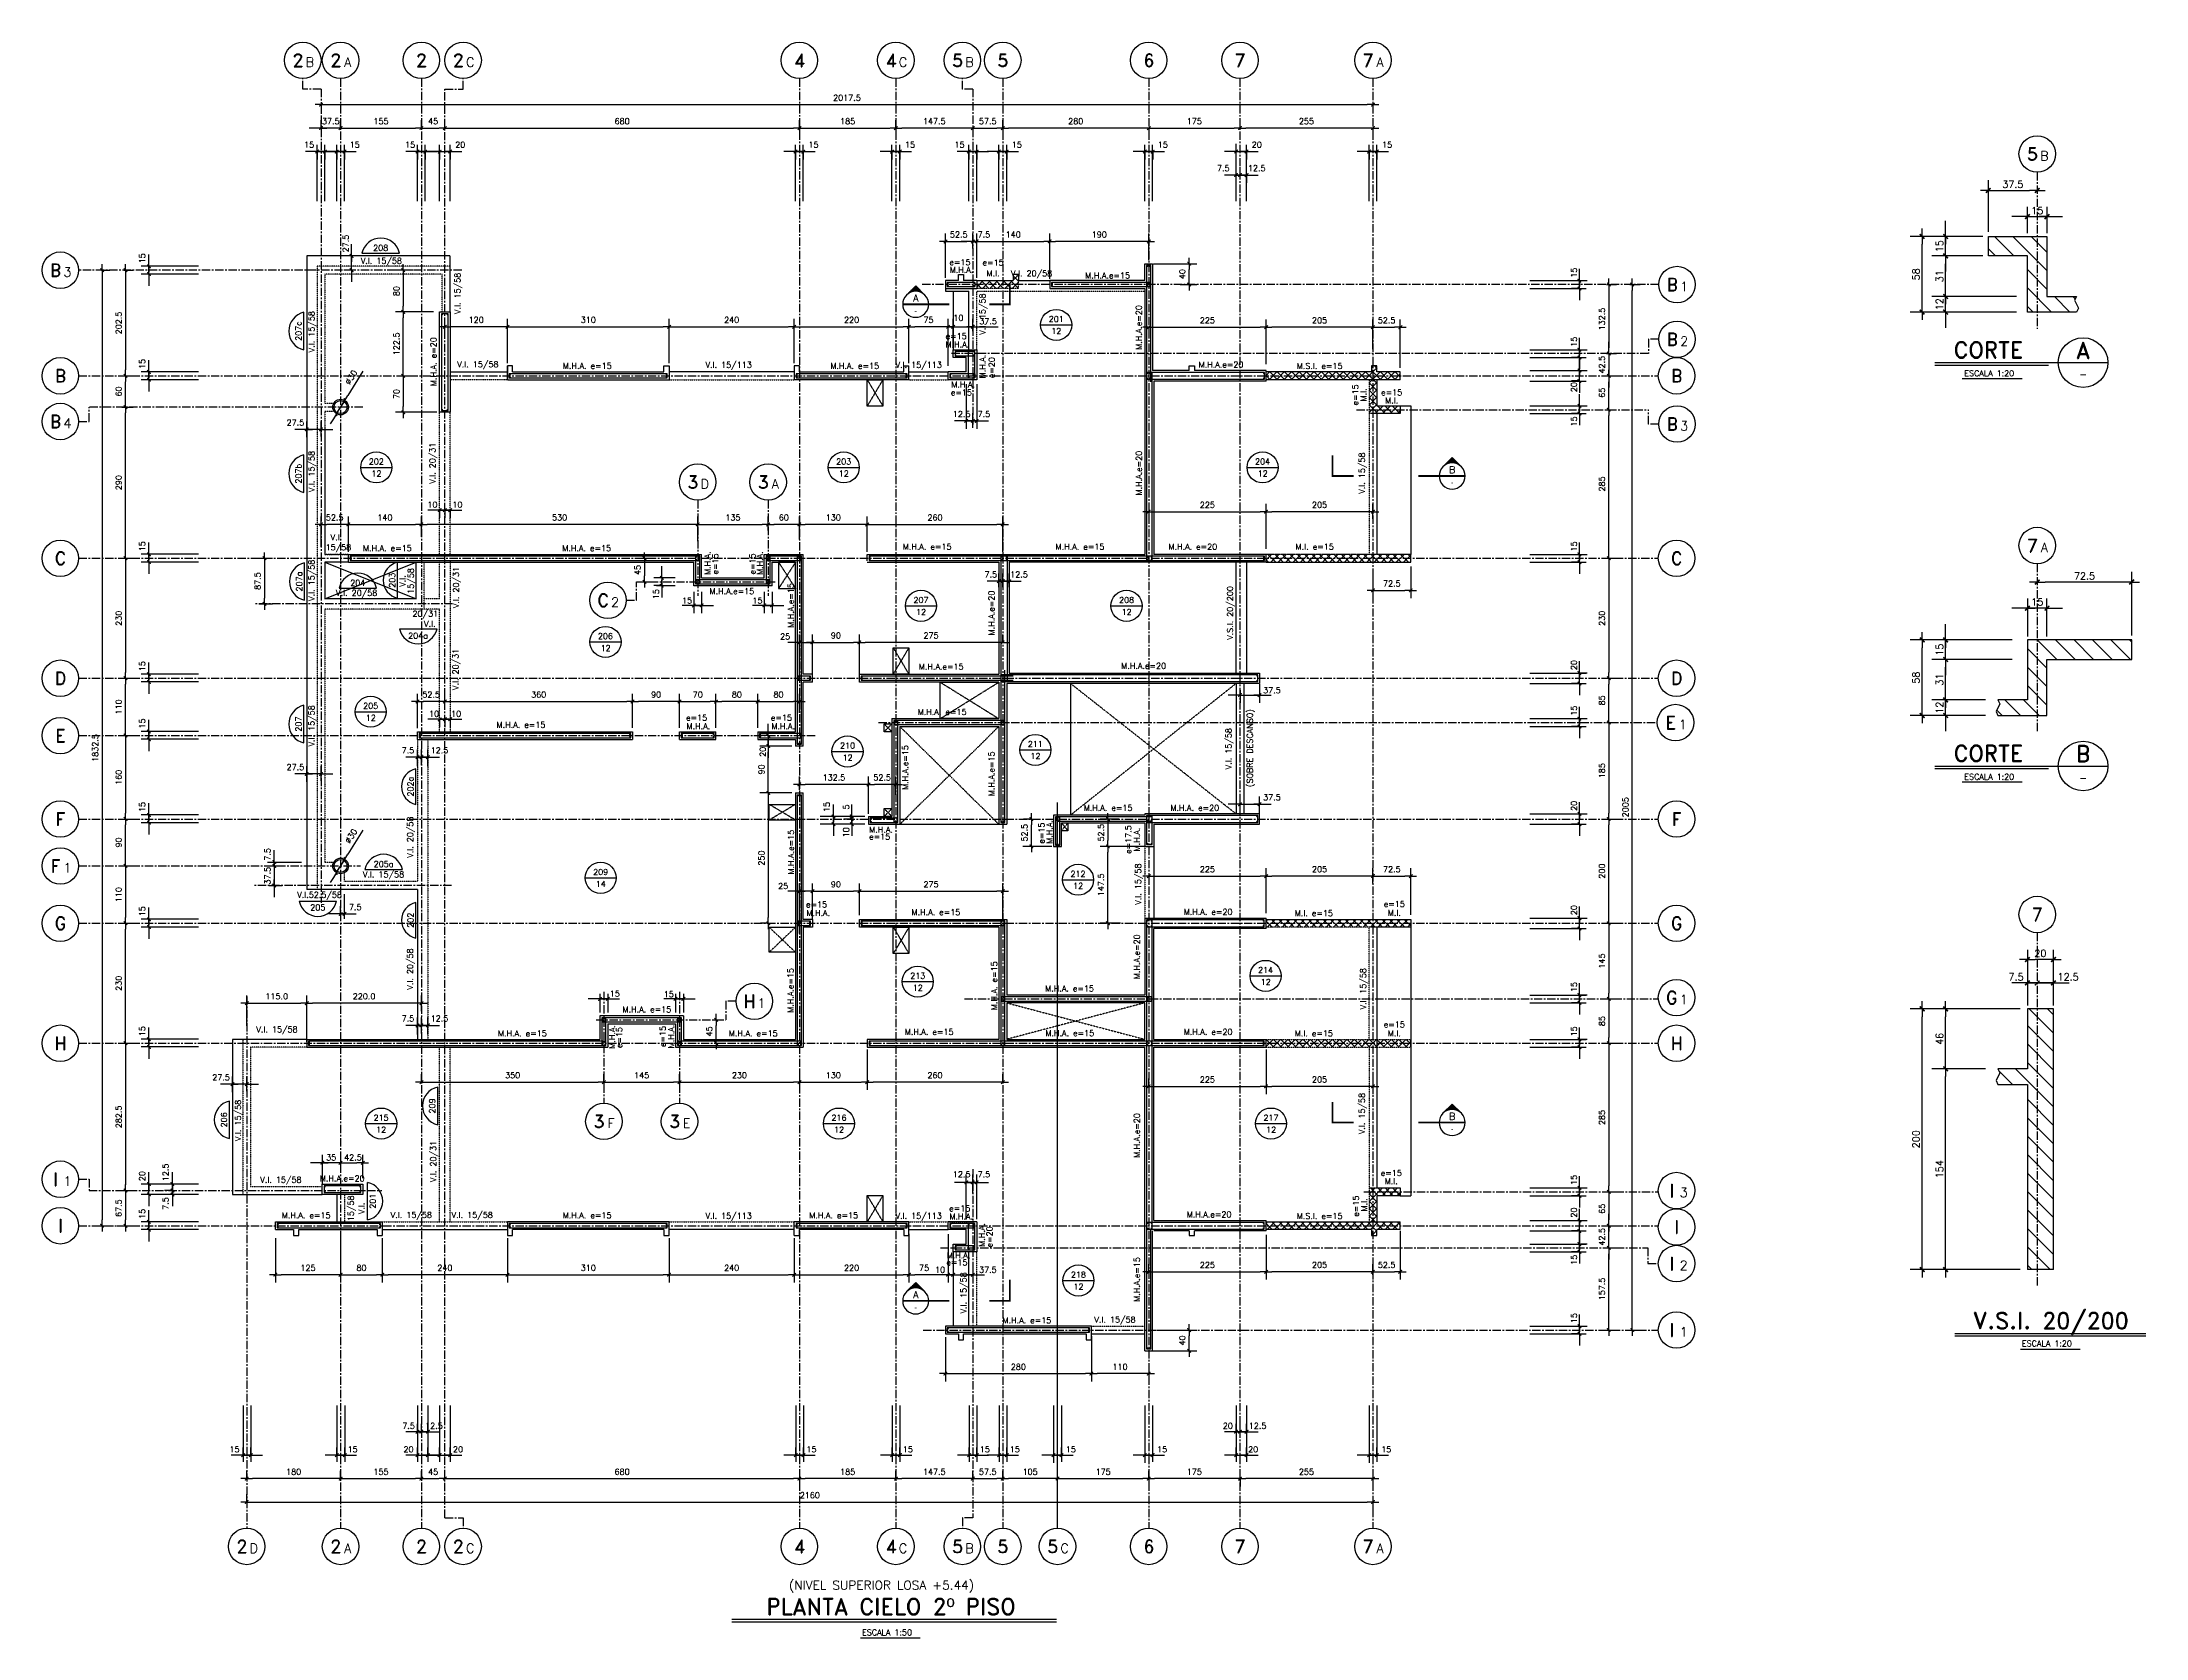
# Model space of a CAD drawing. Header units: millimetres. Extents: x -656237 to -652202, y 83238 to 86298.
import ezdxf
from ezdxf.enums import TextEntityAlignment as Align

# ---------------------------------------------------------------- set-up
doc = ezdxf.new("R2010")
doc.units = ezdxf.units.MM
doc.header["$LTSCALE"] = 0.5
for name, pattern in [('CENTER', [50.8, 31.75, -6.35, 6.35, -6.35]), ('DASHDOT', [1, 0.5, -0.25, 0, -0.25]), ('DASHED', [0.75, 0.5, -0.25]), ('HIDDEN', [0.375, 0.25, -0.125])]:
    doc.linetypes.add(name, pattern=pattern)
for name, color, linetype in [('A-LINEA 015', 6, 'Continuous'), ('BORDE DE LOSAS', 3, 'Continuous'), ('CONTORNOS', 3, 'Continuous'), ('CORTES', 5, 'Continuous'), ('COTAS', 5, 'Continuous'), ('COTAS1', 2, 'Continuous'), ('Cotas2', 1, 'Continuous'), ('EJES', 1, 'CENTER'), ('HATCH2', 1, 'HIDDEN'), ('MALLA', 1, 'Continuous'), ('MUROS', 5, 'Continuous'), ('SEGMENTOS1', 2, 'DASHED'), ('TEXTOS1', 9, 'Continuous'), ('textos2', 2, 'Continuous'), ('VANOS', 8, 'DASHDOT'), ('VIGAS', 3, 'Continuous')]:
    doc.layers.add(name, color=color, linetype=linetype)
doc.styles.add('ROMAND', font='romand')
doc.styles.add('ROMANS', font='romans')
doc.styles.add('SIETE50', font='ROMAND.SHX', dxfattribs={"height": 31.5})
doc.styles.get("Standard").update_dxf_attribs({"font": 'techl___.ttf'})
doc.dimstyles.new('ING-50', dxfattribs={"dimscale": 5, "dimtxt": 2.25, "dimasz": 2.25, "dimexe": 3, "dimexo": 0, "dimgap": 1.5, "dimtad": 1, "dimdec": 1, "dimzin": 12, "dimdsep": 46, "dimtxsty": 'ROMANS', "dimblk1": 'TICK1', "dimblk2": 'TICK1', "dimsah": 1, "dimcen": 0.09, "dimclrd": 2, "dimclre": 1, "dimclrt": 3, "dimadec": 1, "dimazin": 3, "dimtfac": 1, "dimtdec": 1, "dimtix": 1, "dimtmove": 2, "dimatfit": 3, "dimfxl": 3, "dimtolj": 1, "dimtzin": 12, "dimarcsym": 0})
doc.dimstyles.new('ING20', dxfattribs={"dimscale": 50, "dimtxt": 0.27, "dimasz": 0.3, "dimexe": 0.3, "dimexo": 1, "dimgap": 0.1, "dimtad": 1, "dimlfac": 0.4, "dimzin": 12, "dimdsep": 46, "dimtxsty": 'ROMANS', "dimblk1": 'TICK1', "dimblk2": 'TICK1', "dimsah": 1, "dimcen": 0.09, "dimse1": 1, "dimse2": 1, "dimclrd": 2, "dimclre": 1, "dimclrt": 3, "dimadec": 0, "dimazin": 0, "dimtfac": 1, "dimtix": 1, "dimtmove": 2, "dimatfit": 3, "dimldrblk": 'TICK1', "dimfxl": 1, "dimtolj": 1, "dimtzin": 12, "dimarcsym": 0})
pattern_1 = [(45, (0, 0), (-7.07106781, 7.07106781), []), (135, (0, 0), (-7.07106781, -7.07106781), [])]

# ---------------------------------------------------------------- blocks, each defined once
blk = doc.blocks.new('EJE-1')
at = {"color": 3, "linetype": 'Continuous'}
blk.add_circle((0, 0), 35, dxfattribs=at)
at = {"color": 5, "linetype": 'Continuous', "style": 'ROMAND'}
blk.add_attdef('0', text='', height=25, dxfattribs=at).set_placement((0.2, 0), align=Align.MIDDLE)
blk = doc.blocks.new('eje-3')
at = {"color": 3, "linetype": 'Continuous'}
blk.add_circle((0, 0), 35, dxfattribs=at)
at = {"color": 5, "linetype": 'Continuous', "style": 'ROMAND'}
for height, p in [(25, (-9.2, 0)), (18, (13.7, -3.6))]:
    blk.add_attdef('0', text='', height=height, dxfattribs=at).set_placement(p, align=Align.MIDDLE)
blk = doc.blocks.new('TICK1')
at = {"color": 2}
for points in [[(0, 0), (-1, 0)], [(0, 0), (1, 0)]]:
    blk.add_lwpolyline(points, dxfattribs=at)
at = {"color": 2, "const_width": 0.2}
blk.add_lwpolyline([(-0.3, -0.3), (0.3, 0.3)], dxfattribs=at)
blk = doc.blocks.new('*D7')
at = {"layer": 'COTAS', "color": 2, "lineweight": -2}
for p, q in [((-654803.5, 86088.3), (-654814.7, 86088.3)), ((-654792.2, 86088.3), (-654777.2, 86088.3)), ((-654766, 86088.3), (-654754.7, 86088.3))]:
    blk.add_line(p, q, dxfattribs=at)
at = {"layer": 'COTAS', "color": 1, "lineweight": -2}
for p, q in [((-654792.2, 86088.3), (-654792.2, 86073.3)), ((-654777.2, 86088.3), (-654777.2, 86073.3))]:
    blk.add_line(p, q, dxfattribs=at)
at = {"layer": 'Defpoints', "color": 0}
for p in [(-654792.2, 86088.3), (-654777.2, 86088.3), (-654777.2, 86088.3)]:
    blk.add_point(p, dxfattribs=at)
at = {"layer": 'COTAS', "color": 2, "lineweight": -2, "xscale": 11.25, "yscale": 11.25, "zscale": 11.25}
blk.add_blockref('TICK1', (-654792.2, 86088.3), dxfattribs=at)
at = {"layer": 'COTAS', "color": 2, "lineweight": -2, "xscale": 11.25, "yscale": 11.25, "zscale": 11.25, "rotation": 180}
blk.add_blockref('TICK1', (-654777.2, 86088.3), dxfattribs=at)
at = {"layer": 'COTAS', "color": 3, "insert": (-654757.6, 86101.4), "char_height": 11.25, "attachment_point": 5, "style": 'ROMANS'}
blk.add_mtext('\\A1;15', dxfattribs=at)
blk = doc.blocks.new('*D8')
at = {"layer": 'COTAS', "color": 2, "lineweight": -2}
for p, q in [((-654618.5, 86088.3), (-654629.7, 86088.3)), ((-654607.2, 86088.3), (-654592.2, 86088.3)), ((-654581, 86088.3), (-654569.7, 86088.3))]:
    blk.add_line(p, q, dxfattribs=at)
at = {"layer": 'COTAS', "color": 1, "lineweight": -2}
for p, q in [((-654607.2, 86088.3), (-654607.2, 86073.3)), ((-654592.2, 86088.3), (-654592.2, 86073.3))]:
    blk.add_line(p, q, dxfattribs=at)
at = {"layer": 'Defpoints', "color": 0}
for p in [(-654607.2, 86088.3), (-654592.2, 86088.3), (-654592.2, 86088.3)]:
    blk.add_point(p, dxfattribs=at)
at = {"layer": 'COTAS', "color": 2, "lineweight": -2, "xscale": 11.25, "yscale": 11.25, "zscale": 11.25}
blk.add_blockref('TICK1', (-654607.2, 86088.3), dxfattribs=at)
at = {"layer": 'COTAS', "color": 2, "lineweight": -2, "xscale": 11.25, "yscale": 11.25, "zscale": 11.25, "rotation": 180}
blk.add_blockref('TICK1', (-654592.2, 86088.3), dxfattribs=at)
at = {"layer": 'COTAS', "color": 3, "insert": (-654572.6, 86101.4), "char_height": 11.25, "attachment_point": 5, "style": 'ROMANS'}
blk.add_mtext('\\A1;15', dxfattribs=at)
blk = doc.blocks.new('*D9')
at = {"layer": 'COTAS', "color": 2, "lineweight": -2}
for p, q in [((-654413.5, 86088.3), (-654424.7, 86088.3)), ((-654402.2, 86088.3), (-654387.2, 86088.3)), ((-654376, 86088.3), (-654364.7, 86088.3))]:
    blk.add_line(p, q, dxfattribs=at)
at = {"layer": 'COTAS', "color": 1, "lineweight": -2}
for p, q in [((-654402.2, 86088.3), (-654402.2, 86073.3)), ((-654387.2, 86088.3), (-654387.2, 86073.3))]:
    blk.add_line(p, q, dxfattribs=at)
at = {"layer": 'Defpoints', "color": 0}
for p in [(-654402.2, 86088.3), (-654387.2, 86088.3), (-654387.2, 86088.3)]:
    blk.add_point(p, dxfattribs=at)
at = {"layer": 'COTAS', "color": 2, "lineweight": -2, "xscale": 11.25, "yscale": 11.25, "zscale": 11.25}
blk.add_blockref('TICK1', (-654402.2, 86088.3), dxfattribs=at)
at = {"layer": 'COTAS', "color": 2, "lineweight": -2, "xscale": 11.25, "yscale": 11.25, "zscale": 11.25, "rotation": 180}
blk.add_blockref('TICK1', (-654387.2, 86088.3), dxfattribs=at)
at = {"layer": 'COTAS', "color": 3, "insert": (-654367.6, 86101.4), "char_height": 11.25, "attachment_point": 5, "style": 'ROMANS'}
blk.add_mtext('\\A1;15', dxfattribs=at)
blk = doc.blocks.new('*D10')
at = {"layer": 'COTAS', "color": 1, "lineweight": -2}
for p, q in [((-655509.7, 86133.3), (-655509.7, 86148.3)), ((-655464.7, 86133.3), (-655464.7, 86148.3))]:
    blk.add_line(p, q, dxfattribs=at)
at = {"layer": 'COTAS', "color": 2, "lineweight": -2}
blk.add_line((-655498.5, 86133.3), (-655476, 86133.3), dxfattribs=at)
at = {"layer": 'Defpoints', "color": 0}
for p in [(-655509.7, 86133.3), (-655464.7, 86133.3), (-655464.7, 86133.3)]:
    blk.add_point(p, dxfattribs=at)
at = {"layer": 'COTAS', "color": 2, "lineweight": -2, "xscale": 11.25, "yscale": 11.25, "zscale": 11.25, "rotation": 180}
blk.add_blockref('TICK1', (-655509.7, 86133.3), dxfattribs=at)
at = {"layer": 'COTAS', "color": 2, "lineweight": -2, "xscale": 11.25, "yscale": 11.25, "zscale": 11.25}
blk.add_blockref('TICK1', (-655464.7, 86133.3), dxfattribs=at)
at = {"layer": 'COTAS', "color": 3, "insert": (-655487.2, 86146.4), "char_height": 11.25, "attachment_point": 5, "style": 'ROMANS'}
blk.add_mtext('\\A1;45', dxfattribs=at)
blk = doc.blocks.new('*D11')
at = {"layer": 'COTAS', "color": 2, "lineweight": -2}
for p, q in [((-653288.7, 85099.5), (-653288.7, 85110.8)), ((-653288.7, 85068.3), (-653288.7, 85088.3)), ((-653288.7, 85057), (-653288.7, 85045.8))]:
    blk.add_line(p, q, dxfattribs=at)
at = {"layer": 'COTAS', "color": 1, "lineweight": -2}
for p, q in [((-653288.7, 85068.3), (-653303.7, 85068.3)), ((-653288.7, 85088.3), (-653273.7, 85088.3))]:
    blk.add_line(p, q, dxfattribs=at)
at = {"layer": 'Defpoints', "color": 0}
for p in [(-653288.7, 85088.3), (-653288.7, 85088.3), (-653288.7, 85068.3)]:
    blk.add_point(p, dxfattribs=at)
at = {"layer": 'COTAS', "color": 2, "lineweight": -2, "xscale": 11.25, "yscale": 11.25, "zscale": 11.25}
for p, rotation in [((-653288.7, 85088.3), 270), ((-653288.7, 85068.3), 90)]:
    blk.add_blockref('TICK1', p, dxfattribs=dict(at, rotation=rotation))
at = {"layer": 'COTAS', "color": 3, "insert": (-653299.2, 85103.5), "char_height": 11.25, "attachment_point": 5, "rotation": 90, "style": 'ROMANS'}
blk.add_mtext('\\A1;20', dxfattribs=at)
blk = doc.blocks.new('*D12')
at = {"layer": 'COTAS', "color": 2, "lineweight": -2}
for p, q in [((-653288.7, 84629.5), (-653288.7, 84640.8)), ((-653288.7, 84598.3), (-653288.7, 84618.3)), ((-653288.7, 84587), (-653288.7, 84575.8))]:
    blk.add_line(p, q, dxfattribs=at)
at = {"layer": 'COTAS', "color": 1, "lineweight": -2}
for p, q in [((-653288.7, 84618.3), (-653273.7, 84618.3)), ((-653288.7, 84598.3), (-653303.7, 84598.3))]:
    blk.add_line(p, q, dxfattribs=at)
at = {"layer": 'Defpoints', "color": 0}
for p in [(-653288.7, 84618.3), (-653288.7, 84618.3), (-653288.7, 84598.3)]:
    blk.add_point(p, dxfattribs=at)
at = {"layer": 'COTAS', "color": 2, "lineweight": -2, "xscale": 11.25, "yscale": 11.25, "zscale": 11.25}
for p, rotation in [((-653288.7, 84618.3), 270), ((-653288.7, 84598.3), 90)]:
    blk.add_blockref('TICK1', p, dxfattribs=dict(at, rotation=rotation))
at = {"layer": 'COTAS', "color": 3, "insert": (-653299.2, 84633.5), "char_height": 11.25, "attachment_point": 5, "rotation": 90, "style": 'ROMANS'}
blk.add_mtext('\\A1;20', dxfattribs=at)
blk = doc.blocks.new('*D13')
at = {"layer": 'COTAS', "color": 2, "lineweight": -2}
for p, q in [((-653288.7, 84049.5), (-653288.7, 84060.8)), ((-653288.7, 84018.3), (-653288.7, 84038.3)), ((-653288.7, 84007), (-653288.7, 83995.8))]:
    blk.add_line(p, q, dxfattribs=at)
at = {"layer": 'COTAS', "color": 1, "lineweight": -2}
for p, q in [((-653288.7, 84018.3), (-653303.7, 84018.3)), ((-653288.7, 84038.3), (-653273.7, 84038.3))]:
    blk.add_line(p, q, dxfattribs=at)
at = {"layer": 'Defpoints', "color": 0}
for p in [(-653288.7, 84038.3), (-653288.7, 84038.3), (-653288.7, 84018.3)]:
    blk.add_point(p, dxfattribs=at)
at = {"layer": 'COTAS', "color": 2, "lineweight": -2, "xscale": 11.25, "yscale": 11.25, "zscale": 11.25}
for p, rotation in [((-653288.7, 84038.3), 270), ((-653288.7, 84018.3), 90)]:
    blk.add_blockref('TICK1', p, dxfattribs=dict(at, rotation=rotation))
at = {"layer": 'COTAS', "color": 3, "insert": (-653299.2, 84053.5), "char_height": 11.25, "attachment_point": 5, "rotation": 90, "style": 'ROMANS'}
blk.add_mtext('\\A1;20', dxfattribs=at)
blk = doc.blocks.new('*D14')
at = {"layer": 'COTAS', "color": 1, "lineweight": -2}
for p, q in [((-654599.7, 86133.3), (-654599.7, 86148.3)), ((-654784.7, 86133.3), (-654784.7, 86118.3))]:
    blk.add_line(p, q, dxfattribs=at)
at = {"layer": 'COTAS', "color": 2, "lineweight": -2}
blk.add_line((-654773.5, 86133.3), (-654611, 86133.3), dxfattribs=at)
at = {"layer": 'Defpoints', "color": 0}
for p in [(-654784.7, 86133.3), (-654599.7, 86133.3), (-654599.7, 86133.3)]:
    blk.add_point(p, dxfattribs=at)
at = {"layer": 'COTAS', "color": 2, "lineweight": -2, "xscale": 11.25, "yscale": 11.25, "zscale": 11.25, "rotation": 180}
blk.add_blockref('TICK1', (-654784.7, 86133.3), dxfattribs=at)
at = {"layer": 'COTAS', "color": 2, "lineweight": -2, "xscale": 11.25, "yscale": 11.25, "zscale": 11.25}
blk.add_blockref('TICK1', (-654599.7, 86133.3), dxfattribs=at)
at = {"layer": 'COTAS', "color": 3, "insert": (-654692.2, 86146.4), "char_height": 11.25, "attachment_point": 5, "style": 'ROMANS'}
blk.add_mtext('\\A1;185', dxfattribs=at)
blk = doc.blocks.new('*D15')
at = {"layer": 'COTAS', "color": 1, "lineweight": -2}
for p, q in [((-654599.7, 86133.3), (-654599.7, 86118.3)), ((-654452.2, 86133.3), (-654452.2, 86118.3))]:
    blk.add_line(p, q, dxfattribs=at)
at = {"layer": 'COTAS', "color": 2, "lineweight": -2}
blk.add_line((-654463.5, 86133.3), (-654588.5, 86133.3), dxfattribs=at)
at = {"layer": 'Defpoints', "color": 0}
for p in [(-654599.7, 86133.3), (-654599.7, 86133.3), (-654452.2, 86133.3)]:
    blk.add_point(p, dxfattribs=at)
at = {"layer": 'COTAS', "color": 2, "lineweight": -2, "xscale": 11.25, "yscale": 11.25, "zscale": 11.25, "rotation": 180}
blk.add_blockref('TICK1', (-654599.7, 86133.3), dxfattribs=at)
at = {"layer": 'COTAS', "color": 2, "lineweight": -2, "xscale": 11.25, "yscale": 11.25, "zscale": 11.25}
blk.add_blockref('TICK1', (-654452.2, 86133.3), dxfattribs=at)
at = {"layer": 'COTAS', "color": 3, "insert": (-654526, 86146.4), "char_height": 11.25, "attachment_point": 5, "style": 'ROMANS'}
blk.add_mtext('\\A1;147.5', dxfattribs=at)
blk = doc.blocks.new('*D16')
at = {"layer": 'COTAS', "color": 1, "lineweight": -2}
for p, q in [((-654394.7, 86133.3), (-654394.7, 86148.3)), ((-654114.7, 86133.3), (-654114.7, 86118.3))]:
    blk.add_line(p, q, dxfattribs=at)
at = {"layer": 'COTAS', "color": 2, "lineweight": -2}
blk.add_line((-654126, 86133.3), (-654383.5, 86133.3), dxfattribs=at)
at = {"layer": 'Defpoints', "color": 0}
for p in [(-654394.7, 86133.3), (-654394.7, 86133.3), (-654114.7, 86133.3)]:
    blk.add_point(p, dxfattribs=at)
at = {"layer": 'COTAS', "color": 2, "lineweight": -2, "xscale": 11.25, "yscale": 11.25, "zscale": 11.25, "rotation": 180}
blk.add_blockref('TICK1', (-654394.7, 86133.3), dxfattribs=at)
at = {"layer": 'COTAS', "color": 2, "lineweight": -2, "xscale": 11.25, "yscale": 11.25, "zscale": 11.25}
blk.add_blockref('TICK1', (-654114.7, 86133.3), dxfattribs=at)
at = {"layer": 'COTAS', "color": 3, "insert": (-654254.7, 86146.4), "char_height": 11.25, "attachment_point": 5, "style": 'ROMANS'}
blk.add_mtext('\\A1;280', dxfattribs=at)
blk = doc.blocks.new('*D17')
at = {"layer": 'COTAS', "color": 1, "lineweight": -2}
for p, q in [((-655702.2, 86178.3), (-655702.2, 86163.3)), ((-653684.7, 86178.3), (-653684.7, 86163.3))]:
    blk.add_line(p, q, dxfattribs=at)
at = {"layer": 'COTAS', "color": 2, "lineweight": -2}
blk.add_line((-655691, 86178.3), (-653696, 86178.3), dxfattribs=at)
at = {"layer": 'Defpoints', "color": 0}
for p in [(-655702.2, 86178.3), (-653684.7, 86178.3), (-653684.7, 86178.3)]:
    blk.add_point(p, dxfattribs=at)
at = {"layer": 'COTAS', "color": 2, "lineweight": -2, "xscale": 11.25, "yscale": 11.25, "zscale": 11.25, "rotation": 180}
blk.add_blockref('TICK1', (-655702.2, 86178.3), dxfattribs=at)
at = {"layer": 'COTAS', "color": 2, "lineweight": -2, "xscale": 11.25, "yscale": 11.25, "zscale": 11.25}
blk.add_blockref('TICK1', (-653684.7, 86178.3), dxfattribs=at)
at = {"layer": 'COTAS', "color": 3, "insert": (-654693.5, 86191.4), "char_height": 11.25, "attachment_point": 5, "style": 'ROMANS'}
blk.add_mtext('\\A1;2017.5', dxfattribs=at)
blk = doc.blocks.new('*D18')
at = {"layer": 'COTAS', "color": 1, "lineweight": -2}
for p, q in [((-653236.9, 85658.3), (-653217.4, 85658.3)), ((-653236.9, 85593.3), (-653217.4, 85593.3))]:
    blk.add_line(p, q, dxfattribs=at)
at = {"layer": 'COTAS', "color": 2, "lineweight": -2}
blk.add_line((-653232.4, 85604.5), (-653232.4, 85647), dxfattribs=at)
at = {"layer": 'Defpoints', "color": 0}
for p in [(-653236.9, 85658.3), (-653232.4, 85658.3), (-653236.9, 85593.3)]:
    blk.add_point(p, dxfattribs=at)
at = {"layer": 'COTAS', "color": 2, "lineweight": -2, "xscale": 11.25, "yscale": 11.25, "zscale": 11.25}
for p, rotation in [((-653232.4, 85658.3), 90), ((-653232.4, 85593.3), 270)]:
    blk.add_blockref('TICK1', p, dxfattribs=dict(at, rotation=rotation))
at = {"layer": 'COTAS', "color": 3, "insert": (-653245.5, 85625.8), "char_height": 11.25, "attachment_point": 5, "rotation": 90, "style": 'ROMANS'}
blk.add_mtext('\\A1;65', dxfattribs=at)
blk = doc.blocks.new('*D19')
at = {"layer": 'COTAS', "color": 1, "lineweight": -2}
for p, q in [((-653236.9, 85308.3), (-653217.4, 85308.3)), ((-653236.9, 85078.3), (-653217.4, 85078.3))]:
    blk.add_line(p, q, dxfattribs=at)
at = {"layer": 'COTAS', "color": 2, "lineweight": -2}
blk.add_line((-653232.4, 85297), (-653232.4, 85089.5), dxfattribs=at)
at = {"layer": 'Defpoints', "color": 0}
for p in [(-653236.9, 85308.3), (-653236.9, 85078.3), (-653232.4, 85078.3)]:
    blk.add_point(p, dxfattribs=at)
at = {"layer": 'COTAS', "color": 2, "lineweight": -2, "xscale": 11.25, "yscale": 11.25, "zscale": 11.25}
for p, rotation in [((-653232.4, 85308.3), 90), ((-653232.4, 85078.3), 270)]:
    blk.add_blockref('TICK1', p, dxfattribs=dict(at, rotation=rotation))
at = {"layer": 'COTAS', "color": 3, "insert": (-653245.5, 85193.3), "char_height": 11.25, "attachment_point": 5, "rotation": 90, "style": 'ROMANS'}
blk.add_mtext('\\A1;230', dxfattribs=at)
blk = doc.blocks.new('*D20')
at = {"layer": 'COTAS', "color": 1, "lineweight": -2}
for p, q in [((-653236.9, 85078.3), (-653217.4, 85078.3)), ((-653236.9, 84993.3), (-653217.4, 84993.3))]:
    blk.add_line(p, q, dxfattribs=at)
at = {"layer": 'COTAS', "color": 2, "lineweight": -2}
blk.add_line((-653232.4, 85004.5), (-653232.4, 85067), dxfattribs=at)
at = {"layer": 'Defpoints', "color": 0}
for p in [(-653236.9, 85078.3), (-653232.4, 85078.3), (-653236.9, 84993.3)]:
    blk.add_point(p, dxfattribs=at)
at = {"layer": 'COTAS', "color": 2, "lineweight": -2, "xscale": 11.25, "yscale": 11.25, "zscale": 11.25}
for p, rotation in [((-653232.4, 85078.3), 90), ((-653232.4, 84993.3), 270)]:
    blk.add_blockref('TICK1', p, dxfattribs=dict(at, rotation=rotation))
at = {"layer": 'COTAS', "color": 3, "insert": (-653245.5, 85035.8), "char_height": 11.25, "attachment_point": 5, "rotation": 90, "style": 'ROMANS'}
blk.add_mtext('\\A1;85', dxfattribs=at)
blk = doc.blocks.new('*D21')
at = {"layer": 'COTAS', "color": 1, "lineweight": -2}
for p, q in [((-653236.9, 84463.3), (-653217.4, 84463.3)), ((-653236.9, 84378.3), (-653217.4, 84378.3))]:
    blk.add_line(p, q, dxfattribs=at)
at = {"layer": 'COTAS', "color": 2, "lineweight": -2}
blk.add_line((-653232.4, 84452), (-653232.4, 84389.5), dxfattribs=at)
at = {"layer": 'Defpoints', "color": 0}
for p in [(-653236.9, 84463.3), (-653236.9, 84378.3), (-653232.4, 84378.3)]:
    blk.add_point(p, dxfattribs=at)
at = {"layer": 'COTAS', "color": 2, "lineweight": -2, "xscale": 11.25, "yscale": 11.25, "zscale": 11.25}
for p, rotation in [((-653232.4, 84463.3), 90), ((-653232.4, 84378.3), 270)]:
    blk.add_blockref('TICK1', p, dxfattribs=dict(at, rotation=rotation))
at = {"layer": 'COTAS', "color": 3, "insert": (-653245.5, 84420.8), "char_height": 11.25, "attachment_point": 5, "rotation": 90, "style": 'ROMANS'}
blk.add_mtext('\\A1;85', dxfattribs=at)
blk = doc.blocks.new('*D22')
at = {"layer": 'COTAS', "color": 1, "lineweight": -2}
for p, q in [((-653236.9, 84093.3), (-653217.4, 84093.3)), ((-653236.9, 84028.3), (-653217.4, 84028.3))]:
    blk.add_line(p, q, dxfattribs=at)
at = {"layer": 'COTAS', "color": 2, "lineweight": -2}
blk.add_line((-653232.4, 84082), (-653232.4, 84039.5), dxfattribs=at)
at = {"layer": 'Defpoints', "color": 0}
for p in [(-653236.9, 84093.3), (-653236.9, 84028.3), (-653232.4, 84028.3)]:
    blk.add_point(p, dxfattribs=at)
at = {"layer": 'COTAS', "color": 2, "lineweight": -2, "xscale": 11.25, "yscale": 11.25, "zscale": 11.25}
for p, rotation in [((-653232.4, 84093.3), 90), ((-653232.4, 84028.3), 270)]:
    blk.add_blockref('TICK1', p, dxfattribs=dict(at, rotation=rotation))
at = {"layer": 'COTAS', "color": 3, "insert": (-653245.5, 84060.8), "char_height": 11.25, "attachment_point": 5, "rotation": 90, "style": 'ROMANS'}
blk.add_mtext('\\A1;65', dxfattribs=at)
blk = doc.blocks.new('*D23')
at = {"layer": 'COTAS', "color": 2, "lineweight": -2}
for p, q in [((-653232.4, 84039.5), (-653232.4, 84050.8)), ((-653232.4, 83985.8), (-653232.4, 84028.3)), ((-653232.4, 83974.5), (-653232.4, 83963.3))]:
    blk.add_line(p, q, dxfattribs=at)
at = {"layer": 'COTAS', "color": 1, "lineweight": -2}
for p, q in [((-653236.9, 84028.3), (-653217.4, 84028.3)), ((-653236.9, 83985.8), (-653217.4, 83985.8))]:
    blk.add_line(p, q, dxfattribs=at)
at = {"layer": 'Defpoints', "color": 0}
for p in [(-653236.9, 84028.3), (-653232.4, 84028.3), (-653236.9, 83985.8)]:
    blk.add_point(p, dxfattribs=at)
at = {"layer": 'COTAS', "color": 2, "lineweight": -2, "xscale": 11.25, "yscale": 11.25, "zscale": 11.25}
for p, rotation in [((-653232.4, 84028.3), 270), ((-653232.4, 83985.8), 90)]:
    blk.add_blockref('TICK1', p, dxfattribs=dict(at, rotation=rotation))
at = {"layer": 'COTAS', "color": 3, "insert": (-653245.5, 84007), "char_height": 11.25, "attachment_point": 5, "rotation": 90, "style": 'ROMANS'}
blk.add_mtext('\\A1;42.5', dxfattribs=at)
blk = doc.blocks.new('*D24')
at = {"layer": 'COTAS', "color": 1, "lineweight": -2}
for p, q in [((-653191.9, 85833.3), (-653172.4, 85833.3)), ((-653191.9, 83828.3), (-653172.4, 83828.3))]:
    blk.add_line(p, q, dxfattribs=at)
at = {"layer": 'COTAS', "color": 2, "lineweight": -2}
blk.add_line((-653187.4, 83839.5), (-653187.4, 85822), dxfattribs=at)
at = {"layer": 'Defpoints', "color": 0}
for p in [(-653191.9, 85833.3), (-653187.4, 85833.3), (-653191.9, 83828.3)]:
    blk.add_point(p, dxfattribs=at)
at = {"layer": 'COTAS', "color": 2, "lineweight": -2, "xscale": 11.25, "yscale": 11.25, "zscale": 11.25}
for p, rotation in [((-653187.4, 85833.3), 90), ((-653187.4, 83828.3), 270)]:
    blk.add_blockref('TICK1', p, dxfattribs=dict(at, rotation=rotation))
at = {"layer": 'COTAS', "color": 3, "insert": (-653200.5, 84830.8), "char_height": 11.25, "attachment_point": 5, "rotation": 90, "style": 'ROMANS'}
blk.add_mtext('\\A1;2005', dxfattribs=at)
blk = doc.blocks.new('*D25')
at = {"layer": 'COTAS', "color": 2, "lineweight": -2}
for p, q in [((-654803.1, 83588.3), (-654814.3, 83588.3)), ((-654791.8, 83588.3), (-654776.8, 83588.3)), ((-654765.6, 83588.3), (-654754.3, 83588.3))]:
    blk.add_line(p, q, dxfattribs=at)
at = {"layer": 'COTAS', "color": 1, "lineweight": -2}
for p, q in [((-654791.8, 83588.3), (-654791.8, 83603.3)), ((-654776.8, 83588.3), (-654776.8, 83603.3))]:
    blk.add_line(p, q, dxfattribs=at)
at = {"layer": 'Defpoints', "color": 0}
for p in [(-654791.8, 83588.3), (-654776.8, 83588.3), (-654776.8, 83588.3)]:
    blk.add_point(p, dxfattribs=at)
at = {"layer": 'COTAS', "color": 2, "lineweight": -2, "xscale": 11.25, "yscale": 11.25, "zscale": 11.25}
blk.add_blockref('TICK1', (-654791.8, 83588.3), dxfattribs=at)
at = {"layer": 'COTAS', "color": 2, "lineweight": -2, "xscale": 11.25, "yscale": 11.25, "zscale": 11.25, "rotation": 180}
blk.add_blockref('TICK1', (-654776.8, 83588.3), dxfattribs=at)
at = {"layer": 'COTAS', "color": 3, "insert": (-654761.6, 83599.5), "char_height": 11.25, "attachment_point": 5, "style": 'ROMANS'}
blk.add_mtext('\\A1;15', dxfattribs=at)
blk = doc.blocks.new('*D26')
at = {"layer": 'COTAS', "color": 2, "lineweight": -2}
for p, q in [((-653958.5, 83588.3), (-653969.7, 83588.3)), ((-653947.2, 83588.3), (-653927.2, 83588.3)), ((-653916, 83588.3), (-653904.7, 83588.3))]:
    blk.add_line(p, q, dxfattribs=at)
at = {"layer": 'COTAS', "color": 1, "lineweight": -2}
for p, q in [((-653947.2, 83588.3), (-653947.2, 83603.3)), ((-653927.2, 83588.3), (-653927.2, 83603.3))]:
    blk.add_line(p, q, dxfattribs=at)
at = {"layer": 'Defpoints', "color": 0}
for p in [(-653947.2, 83588.3), (-653927.2, 83588.3), (-653927.2, 83588.3)]:
    blk.add_point(p, dxfattribs=at)
at = {"layer": 'COTAS', "color": 2, "lineweight": -2, "xscale": 11.25, "yscale": 11.25, "zscale": 11.25}
blk.add_blockref('TICK1', (-653947.2, 83588.3), dxfattribs=at)
at = {"layer": 'COTAS', "color": 2, "lineweight": -2, "xscale": 11.25, "yscale": 11.25, "zscale": 11.25, "rotation": 180}
blk.add_blockref('TICK1', (-653927.2, 83588.3), dxfattribs=at)
at = {"layer": 'COTAS', "color": 3, "insert": (-653914.5, 83599.5), "char_height": 11.25, "attachment_point": 5, "style": 'ROMANS'}
blk.add_mtext('\\A1;20', dxfattribs=at)
blk = doc.blocks.new('*D27')
at = {"layer": 'COTAS', "color": 1, "lineweight": -2}
for p, q in [((-655509.7, 83543.3), (-655509.7, 83558.3)), ((-655464.7, 83543.3), (-655464.7, 83558.3))]:
    blk.add_line(p, q, dxfattribs=at)
at = {"layer": 'COTAS', "color": 2, "lineweight": -2}
blk.add_line((-655498.5, 83543.3), (-655476, 83543.3), dxfattribs=at)
at = {"layer": 'Defpoints', "color": 0}
for p in [(-655509.7, 83543.3), (-655464.7, 83543.3), (-655464.7, 83543.3)]:
    blk.add_point(p, dxfattribs=at)
at = {"layer": 'COTAS', "color": 2, "lineweight": -2, "xscale": 11.25, "yscale": 11.25, "zscale": 11.25, "rotation": 180}
blk.add_blockref('TICK1', (-655509.7, 83543.3), dxfattribs=at)
at = {"layer": 'COTAS', "color": 2, "lineweight": -2, "xscale": 11.25, "yscale": 11.25, "zscale": 11.25}
blk.add_blockref('TICK1', (-655464.7, 83543.3), dxfattribs=at)
at = {"layer": 'COTAS', "color": 3, "insert": (-655487.2, 83556.4), "char_height": 11.25, "attachment_point": 5, "style": 'ROMANS'}
blk.add_mtext('\\A1;45', dxfattribs=at)
blk = doc.blocks.new('*D28')
at = {"layer": 'COTAS', "color": 1, "lineweight": -2}
for p, q in [((-654452.2, 83543.3), (-654452.2, 83558.3)), ((-654394.7, 83543.3), (-654394.7, 83558.3))]:
    blk.add_line(p, q, dxfattribs=at)
at = {"layer": 'COTAS', "color": 2, "lineweight": -2}
blk.add_line((-654441, 83543.3), (-654406, 83543.3), dxfattribs=at)
at = {"layer": 'Defpoints', "color": 0}
for p in [(-654452.2, 83543.3), (-654394.7, 83543.3), (-654394.7, 83543.3)]:
    blk.add_point(p, dxfattribs=at)
at = {"layer": 'COTAS', "color": 2, "lineweight": -2, "xscale": 11.25, "yscale": 11.25, "zscale": 11.25, "rotation": 180}
blk.add_blockref('TICK1', (-654452.2, 83543.3), dxfattribs=at)
at = {"layer": 'COTAS', "color": 2, "lineweight": -2, "xscale": 11.25, "yscale": 11.25, "zscale": 11.25}
blk.add_blockref('TICK1', (-654394.7, 83543.3), dxfattribs=at)
at = {"layer": 'COTAS', "color": 3, "insert": (-654423.5, 83556.4), "char_height": 11.25, "attachment_point": 5, "style": 'ROMANS'}
blk.add_mtext('\\A1;57.5', dxfattribs=at)
blk = doc.blocks.new('*D29')
at = {"layer": 'COTAS', "color": 1, "lineweight": -2}
for p, q in [((-654114.7, 83543.3), (-654114.7, 83528.3)), ((-653939.7, 83543.3), (-653939.7, 83528.3))]:
    blk.add_line(p, q, dxfattribs=at)
at = {"layer": 'COTAS', "color": 2, "lineweight": -2}
blk.add_line((-653951, 83543.3), (-654103.5, 83543.3), dxfattribs=at)
at = {"layer": 'Defpoints', "color": 0}
for p in [(-654114.7, 83543.3), (-654114.7, 83543.3), (-653939.7, 83543.3)]:
    blk.add_point(p, dxfattribs=at)
at = {"layer": 'COTAS', "color": 2, "lineweight": -2, "xscale": 11.25, "yscale": 11.25, "zscale": 11.25, "rotation": 180}
blk.add_blockref('TICK1', (-654114.7, 83543.3), dxfattribs=at)
at = {"layer": 'COTAS', "color": 2, "lineweight": -2, "xscale": 11.25, "yscale": 11.25, "zscale": 11.25}
blk.add_blockref('TICK1', (-653939.7, 83543.3), dxfattribs=at)
at = {"layer": 'COTAS', "color": 3, "insert": (-654027.2, 83556.4), "char_height": 11.25, "attachment_point": 5, "style": 'ROMANS'}
blk.add_mtext('\\A1;175', dxfattribs=at)
blk = doc.blocks.new('*D30')
at = {"layer": 'COTAS', "color": 1, "lineweight": -2}
for p, q in [((-655844.7, 83498.3), (-655844.7, 83513.3)), ((-653684.7, 83498.3), (-653684.7, 83483.3))]:
    blk.add_line(p, q, dxfattribs=at)
at = {"layer": 'COTAS', "color": 2, "lineweight": -2}
blk.add_line((-655833.5, 83498.3), (-653696, 83498.3), dxfattribs=at)
at = {"layer": 'Defpoints', "color": 0}
for p in [(-655844.7, 83498.3), (-653684.7, 83498.3), (-653684.7, 83498.3)]:
    blk.add_point(p, dxfattribs=at)
at = {"layer": 'COTAS', "color": 2, "lineweight": -2, "xscale": 11.25, "yscale": 11.25, "zscale": 11.25, "rotation": 180}
blk.add_blockref('TICK1', (-655844.7, 83498.3), dxfattribs=at)
at = {"layer": 'COTAS', "color": 2, "lineweight": -2, "xscale": 11.25, "yscale": 11.25, "zscale": 11.25}
blk.add_blockref('TICK1', (-653684.7, 83498.3), dxfattribs=at)
at = {"layer": 'COTAS', "color": 3, "insert": (-654764.7, 83511.4), "char_height": 11.25, "attachment_point": 5, "style": 'ROMANS'}
blk.add_mtext('\\A1;2160', dxfattribs=at)
blk = doc.blocks.new('*D31')
at = {"layer": 'COTAS', "color": 1, "lineweight": -2}
for p, q in [((-656032.2, 85316.1), (-656047.2, 85316.1)), ((-656032.2, 85301.1), (-656047.2, 85301.1))]:
    blk.add_line(p, q, dxfattribs=at)
at = {"layer": 'COTAS', "color": 2, "lineweight": -2}
for p, q in [((-656032.2, 85327.4), (-656032.2, 85338.6)), ((-656032.2, 85301.1), (-656032.2, 85316.1)), ((-656032.2, 85289.9), (-656032.2, 85278.6))]:
    blk.add_line(p, q, dxfattribs=at)
at = {"layer": 'Defpoints', "color": 0}
for p in [(-656032.2, 85316.1), (-656032.2, 85316.1), (-656032.2, 85301.1)]:
    blk.add_point(p, dxfattribs=at)
at = {"layer": 'COTAS', "color": 2, "lineweight": -2, "xscale": 11.25, "yscale": 11.25, "zscale": 11.25}
for p, rotation in [((-656032.2, 85316.1), 270), ((-656032.2, 85301.1), 90)]:
    blk.add_blockref('TICK1', p, dxfattribs=dict(at, rotation=rotation))
at = {"layer": 'COTAS', "color": 3, "insert": (-656045.3, 85331.3), "char_height": 11.25, "attachment_point": 5, "rotation": 90, "style": 'ROMANS'}
blk.add_mtext('\\A1;15', dxfattribs=at)
blk = doc.blocks.new('*D32')
at = {"layer": 'COTAS', "color": 1, "lineweight": -2}
for p, q in [((-656032.2, 85665.8), (-656047.2, 85665.8)), ((-656032.2, 85650.8), (-656047.2, 85650.8))]:
    blk.add_line(p, q, dxfattribs=at)
at = {"layer": 'COTAS', "color": 2, "lineweight": -2}
for p, q in [((-656032.2, 85677), (-656032.2, 85688.3)), ((-656032.2, 85650.8), (-656032.2, 85665.8)), ((-656032.2, 85639.5), (-656032.2, 85628.3))]:
    blk.add_line(p, q, dxfattribs=at)
at = {"layer": 'Defpoints', "color": 0}
for p in [(-656032.2, 85665.8), (-656032.2, 85665.8), (-656032.2, 85650.8)]:
    blk.add_point(p, dxfattribs=at)
at = {"layer": 'COTAS', "color": 2, "lineweight": -2, "xscale": 11.25, "yscale": 11.25, "zscale": 11.25}
for p, rotation in [((-656032.2, 85665.8), 270), ((-656032.2, 85650.8), 90)]:
    blk.add_blockref('TICK1', p, dxfattribs=dict(at, rotation=rotation))
at = {"layer": 'COTAS', "color": 3, "insert": (-656045.3, 85681), "char_height": 11.25, "attachment_point": 5, "rotation": 90, "style": 'ROMANS'}
blk.add_mtext('\\A1;15', dxfattribs=at)
blk = doc.blocks.new('*D33')
at = {"layer": 'COTAS', "color": 1, "lineweight": -2}
for p, q in [((-656086.5, 85308.3), (-656062.2, 85308.3)), ((-656090, 85078.3), (-656062.2, 85078.3))]:
    blk.add_line(p, q, dxfattribs=at)
at = {"layer": 'COTAS', "color": 2, "lineweight": -2}
blk.add_line((-656077.2, 85297), (-656077.2, 85089.5), dxfattribs=at)
at = {"layer": 'Defpoints', "color": 0}
for p in [(-656086.5, 85308.3), (-656090, 85078.3), (-656077.2, 85078.3)]:
    blk.add_point(p, dxfattribs=at)
at = {"layer": 'COTAS', "color": 2, "lineweight": -2, "xscale": 11.25, "yscale": 11.25, "zscale": 11.25}
for p, rotation in [((-656077.2, 85308.3), 90), ((-656077.2, 85078.3), 270)]:
    blk.add_blockref('TICK1', p, dxfattribs=dict(at, rotation=rotation))
at = {"layer": 'COTAS', "color": 3, "insert": (-656090.3, 85193.3), "char_height": 11.25, "attachment_point": 5, "rotation": 90, "style": 'ROMANS'}
blk.add_mtext('\\A1;230', dxfattribs=at)
blk = doc.blocks.new('*D34')
at = {"layer": 'COTAS', "color": 1, "lineweight": -2}
for p, q in [((-656090, 85078.3), (-656062.2, 85078.3)), ((-656088.3, 84968.3), (-656062.2, 84968.3))]:
    blk.add_line(p, q, dxfattribs=at)
at = {"layer": 'COTAS', "color": 2, "lineweight": -2}
blk.add_line((-656077.2, 84979.5), (-656077.2, 85067), dxfattribs=at)
at = {"layer": 'Defpoints', "color": 0}
for p in [(-656090, 85078.3), (-656077.2, 85078.3), (-656088.3, 84968.3)]:
    blk.add_point(p, dxfattribs=at)
at = {"layer": 'COTAS', "color": 2, "lineweight": -2, "xscale": 11.25, "yscale": 11.25, "zscale": 11.25}
for p, rotation in [((-656077.2, 85078.3), 90), ((-656077.2, 84968.3), 270)]:
    blk.add_blockref('TICK1', p, dxfattribs=dict(at, rotation=rotation))
at = {"layer": 'COTAS', "color": 3, "insert": (-656090.3, 85023.3), "char_height": 11.25, "attachment_point": 5, "rotation": 90, "style": 'ROMANS'}
blk.add_mtext('\\A1;110', dxfattribs=at)
blk = doc.blocks.new('*D35')
at = {"layer": 'COTAS', "color": 1, "lineweight": -2}
for p, q in [((-656088.3, 84968.3), (-656062.2, 84968.3)), ((-656090.8, 84808.3), (-656062.2, 84808.3))]:
    blk.add_line(p, q, dxfattribs=at)
at = {"layer": 'COTAS', "color": 2, "lineweight": -2}
blk.add_line((-656077.2, 84957), (-656077.2, 84819.5), dxfattribs=at)
at = {"layer": 'Defpoints', "color": 0}
for p in [(-656088.3, 84968.3), (-656090.8, 84808.3), (-656077.2, 84808.3)]:
    blk.add_point(p, dxfattribs=at)
at = {"layer": 'COTAS', "color": 2, "lineweight": -2, "xscale": 11.25, "yscale": 11.25, "zscale": 11.25}
for p, rotation in [((-656077.2, 84968.3), 90), ((-656077.2, 84808.3), 270)]:
    blk.add_blockref('TICK1', p, dxfattribs=dict(at, rotation=rotation))
at = {"layer": 'COTAS', "color": 3, "insert": (-656090.3, 84888.3), "char_height": 11.25, "attachment_point": 5, "rotation": 90, "style": 'ROMANS'}
blk.add_mtext('\\A1;160', dxfattribs=at)
blk = doc.blocks.new('*D36')
at = {"layer": 'COTAS', "color": 1, "lineweight": -2}
for p, q in [((-656090.8, 84808.3), (-656062.2, 84808.3)), ((-656089.4, 84718.3), (-656062.2, 84718.3))]:
    blk.add_line(p, q, dxfattribs=at)
at = {"layer": 'COTAS', "color": 2, "lineweight": -2}
blk.add_line((-656077.2, 84729.5), (-656077.2, 84797), dxfattribs=at)
at = {"layer": 'Defpoints', "color": 0}
for p in [(-656090.8, 84808.3), (-656077.2, 84808.3), (-656089.4, 84718.3)]:
    blk.add_point(p, dxfattribs=at)
at = {"layer": 'COTAS', "color": 2, "lineweight": -2, "xscale": 11.25, "yscale": 11.25, "zscale": 11.25}
for p, rotation in [((-656077.2, 84808.3), 90), ((-656077.2, 84718.3), 270)]:
    blk.add_blockref('TICK1', p, dxfattribs=dict(at, rotation=rotation))
at = {"layer": 'COTAS', "color": 3, "insert": (-656090.3, 84763.3), "char_height": 11.25, "attachment_point": 5, "rotation": 90, "style": 'ROMANS'}
blk.add_mtext('\\A1;90', dxfattribs=at)
blk = doc.blocks.new('*D37')
at = {"layer": 'COTAS', "color": 1, "lineweight": -2}
for p, q in [((-656089.4, 84718.3), (-656062.2, 84718.3)), ((-656091.1, 84608.3), (-656062.2, 84608.3))]:
    blk.add_line(p, q, dxfattribs=at)
at = {"layer": 'COTAS', "color": 2, "lineweight": -2}
blk.add_line((-656077.2, 84707), (-656077.2, 84619.5), dxfattribs=at)
at = {"layer": 'Defpoints', "color": 0}
for p in [(-656089.4, 84718.3), (-656091.1, 84608.3), (-656077.2, 84608.3)]:
    blk.add_point(p, dxfattribs=at)
at = {"layer": 'COTAS', "color": 2, "lineweight": -2, "xscale": 11.25, "yscale": 11.25, "zscale": 11.25}
for p, rotation in [((-656077.2, 84718.3), 90), ((-656077.2, 84608.3), 270)]:
    blk.add_blockref('TICK1', p, dxfattribs=dict(at, rotation=rotation))
at = {"layer": 'COTAS', "color": 3, "insert": (-656090.3, 84663.3), "char_height": 11.25, "attachment_point": 5, "rotation": 90, "style": 'ROMANS'}
blk.add_mtext('\\A1;110', dxfattribs=at)
blk = doc.blocks.new('*D38')
at = {"layer": 'COTAS', "color": 1, "lineweight": -2}
for p, q in [((-656032.2, 84386.1), (-656047.2, 84386.1)), ((-656032.2, 84371.1), (-656047.2, 84371.1))]:
    blk.add_line(p, q, dxfattribs=at)
at = {"layer": 'COTAS', "color": 2, "lineweight": -2}
for p, q in [((-656032.2, 84397.4), (-656032.2, 84408.6)), ((-656032.2, 84371.1), (-656032.2, 84386.1)), ((-656032.2, 84359.9), (-656032.2, 84348.6))]:
    blk.add_line(p, q, dxfattribs=at)
at = {"layer": 'Defpoints', "color": 0}
for p in [(-656032.2, 84386.1), (-656032.2, 84386.1), (-656032.2, 84371.1)]:
    blk.add_point(p, dxfattribs=at)
at = {"layer": 'COTAS', "color": 2, "lineweight": -2, "xscale": 11.25, "yscale": 11.25, "zscale": 11.25}
for p, rotation in [((-656032.2, 84386.1), 270), ((-656032.2, 84371.1), 90)]:
    blk.add_blockref('TICK1', p, dxfattribs=dict(at, rotation=rotation))
at = {"layer": 'COTAS', "color": 3, "insert": (-656045.3, 84401.3), "char_height": 11.25, "attachment_point": 5, "rotation": 90, "style": 'ROMANS'}
blk.add_mtext('\\A1;15', dxfattribs=at)
blk = doc.blocks.new('*D39')
at = {"layer": 'COTAS', "color": 1, "lineweight": -2}
for p, q in [((-656091.1, 84608.3), (-656062.2, 84608.3)), ((-656087.5, 84378.3), (-656062.2, 84378.3))]:
    blk.add_line(p, q, dxfattribs=at)
at = {"layer": 'COTAS', "color": 2, "lineweight": -2}
blk.add_line((-656077.2, 84389.5), (-656077.2, 84597), dxfattribs=at)
at = {"layer": 'Defpoints', "color": 0}
for p in [(-656091.1, 84608.3), (-656077.2, 84608.3), (-656087.5, 84378.3)]:
    blk.add_point(p, dxfattribs=at)
at = {"layer": 'COTAS', "color": 2, "lineweight": -2, "xscale": 11.25, "yscale": 11.25, "zscale": 11.25}
for p, rotation in [((-656077.2, 84608.3), 90), ((-656077.2, 84378.3), 270)]:
    blk.add_blockref('TICK1', p, dxfattribs=dict(at, rotation=rotation))
at = {"layer": 'COTAS', "color": 3, "insert": (-656090.3, 84493.3), "char_height": 11.25, "attachment_point": 5, "rotation": 90, "style": 'ROMANS'}
blk.add_mtext('\\A1;230', dxfattribs=at)
blk = doc.blocks.new('*D40')
at = {"layer": 'COTAS', "color": 2, "lineweight": -2}
for p, q in [((-656032.2, 84047), (-656032.2, 84058.3)), ((-656032.2, 84020.8), (-656032.2, 84035.8)), ((-656032.2, 84009.5), (-656032.2, 83998.3))]:
    blk.add_line(p, q, dxfattribs=at)
at = {"layer": 'COTAS', "color": 1, "lineweight": -2}
for p, q in [((-656032.2, 84035.8), (-656047.2, 84035.8)), ((-656032.2, 84020.8), (-656047.2, 84020.8))]:
    blk.add_line(p, q, dxfattribs=at)
at = {"layer": 'Defpoints', "color": 0}
for p in [(-656032.2, 84035.8), (-656032.2, 84035.8), (-656032.2, 84020.8)]:
    blk.add_point(p, dxfattribs=at)
at = {"layer": 'COTAS', "color": 2, "lineweight": -2, "xscale": 11.25, "yscale": 11.25, "zscale": 11.25}
for p, rotation in [((-656032.2, 84035.8), 270), ((-656032.2, 84020.8), 90)]:
    blk.add_blockref('TICK1', p, dxfattribs=dict(at, rotation=rotation))
at = {"layer": 'COTAS', "color": 3, "insert": (-656045.3, 84051), "char_height": 11.25, "attachment_point": 5, "rotation": 90, "style": 'ROMANS'}
blk.add_mtext('\\A1;15', dxfattribs=at)
blk = doc.blocks.new('*D41')
at = {"layer": 'COTAS', "color": 1, "lineweight": -2}
for p, q in [((-656091.9, 84095.8), (-656062.2, 84095.8)), ((-656092.9, 84028.3), (-656062.2, 84028.3))]:
    blk.add_line(p, q, dxfattribs=at)
at = {"layer": 'COTAS', "color": 2, "lineweight": -2}
blk.add_line((-656077.2, 84084.5), (-656077.2, 84039.5), dxfattribs=at)
at = {"layer": 'Defpoints', "color": 0}
for p in [(-656091.9, 84095.8), (-656092.9, 84028.3), (-656077.2, 84028.3)]:
    blk.add_point(p, dxfattribs=at)
at = {"layer": 'COTAS', "color": 2, "lineweight": -2, "xscale": 11.25, "yscale": 11.25, "zscale": 11.25}
for p, rotation in [((-656077.2, 84095.8), 90), ((-656077.2, 84028.3), 270)]:
    blk.add_blockref('TICK1', p, dxfattribs=dict(at, rotation=rotation))
at = {"layer": 'COTAS', "color": 3, "insert": (-656090.3, 84062), "char_height": 11.25, "attachment_point": 5, "rotation": 90, "style": 'ROMANS'}
blk.add_mtext('\\A1;67.5', dxfattribs=at)
blk = doc.blocks.new('*D42')
at = {"layer": 'COTAS', "color": 1, "lineweight": -2}
for p, q in [((-656123.2, 85860.8), (-656107.2, 85860.8)), ((-656130.9, 84028.3), (-656107.2, 84028.3))]:
    blk.add_line(p, q, dxfattribs=at)
at = {"layer": 'COTAS', "color": 2, "lineweight": -2}
blk.add_line((-656122.2, 85849.5), (-656122.2, 84039.5), dxfattribs=at)
at = {"layer": 'Defpoints', "color": 0}
for p in [(-656123.2, 85860.8), (-656130.9, 84028.3), (-656122.2, 84028.3)]:
    blk.add_point(p, dxfattribs=at)
at = {"layer": 'COTAS', "color": 2, "lineweight": -2, "xscale": 11.25, "yscale": 11.25, "zscale": 11.25}
for p, rotation in [((-656122.2, 85860.8), 90), ((-656122.2, 84028.3), 270)]:
    blk.add_blockref('TICK1', p, dxfattribs=dict(at, rotation=rotation))
at = {"layer": 'COTAS', "color": 3, "insert": (-656135.3, 84944.5), "char_height": 11.25, "attachment_point": 5, "rotation": 90, "style": 'ROMANS'}
blk.add_mtext('\\A1;1832.5', dxfattribs=at)
blk = doc.blocks.new('*D43')
at = {"layer": 'COTAS', "color": 1, "lineweight": -2, "ltscale": 0.5}
for p, q in [((-655344.7, 85682.3), (-655344.7, 85767.2)), ((-655034.7, 85682.3), (-655034.7, 85767.2))]:
    blk.add_line(p, q, dxfattribs=at)
at = {"layer": 'COTAS', "color": 2, "lineweight": -2, "ltscale": 0.5}
blk.add_line((-655333.5, 85752.2), (-655046, 85752.2), dxfattribs=at)
at = {"layer": 'Defpoints', "color": 0, "ltscale": 0.5}
for p in [(-655034.7, 85752.2), (-655344.7, 85682.3), (-655034.7, 85682.3)]:
    blk.add_point(p, dxfattribs=at)
at = {"layer": 'COTAS', "color": 2, "lineweight": -2, "ltscale": 0.5, "xscale": 11.25, "yscale": 11.25, "zscale": 11.25, "rotation": 180}
blk.add_blockref('TICK1', (-655344.7, 85752.2), dxfattribs=at)
at = {"layer": 'COTAS', "color": 2, "lineweight": -2, "ltscale": 0.5, "xscale": 11.25, "yscale": 11.25, "zscale": 11.25}
blk.add_blockref('TICK1', (-655034.7, 85752.2), dxfattribs=at)
at = {"layer": 'COTAS', "color": 3, "ltscale": 0.5, "insert": (-655189.7, 85765.4), "char_height": 11.25, "attachment_point": 5, "style": 'ROMANS'}
blk.add_mtext('\\A1;310', dxfattribs=at)
blk = doc.blocks.new('*D44')
at = {"layer": 'COTAS', "color": 1, "lineweight": -2}
for p, q in [((-654844.4, 84948.3), (-654859.4, 84948.3)), ((-654844.4, 84858.3), (-654859.4, 84858.3))]:
    blk.add_line(p, q, dxfattribs=at)
at = {"layer": 'COTAS', "color": 2, "lineweight": -2}
blk.add_line((-654844.4, 84869.5), (-654844.4, 84937), dxfattribs=at)
at = {"layer": 'Defpoints', "color": 0}
for p in [(-654844.4, 84948.3), (-654844.4, 84948.3), (-654844.4, 84858.3)]:
    blk.add_point(p, dxfattribs=at)
at = {"layer": 'COTAS', "color": 2, "lineweight": -2, "xscale": 11.25, "yscale": 11.25, "zscale": 11.25}
for p, rotation in [((-654844.4, 84948.3), 90), ((-654844.4, 84858.3), 270)]:
    blk.add_blockref('TICK1', p, dxfattribs=dict(at, rotation=rotation))
at = {"layer": 'COTAS', "color": 3, "insert": (-654857.5, 84903.3), "char_height": 11.25, "attachment_point": 5, "rotation": 90, "style": 'ROMANS'}
blk.add_mtext('\\A1;90', dxfattribs=at)
blk = doc.blocks.new('*D45')
at = {"layer": 'COTAS', "color": 1, "lineweight": -2}
for p, q in [((-654844.4, 84858.3), (-654859.4, 84858.3)), ((-654844.4, 84608.3), (-654859.4, 84608.3))]:
    blk.add_line(p, q, dxfattribs=at)
at = {"layer": 'COTAS', "color": 2, "lineweight": -2}
blk.add_line((-654844.4, 84847), (-654844.4, 84619.5), dxfattribs=at)
at = {"layer": 'Defpoints', "color": 0}
for p in [(-654844.4, 84858.3), (-654844.4, 84608.3), (-654844.4, 84608.3)]:
    blk.add_point(p, dxfattribs=at)
at = {"layer": 'COTAS', "color": 2, "lineweight": -2, "xscale": 11.25, "yscale": 11.25, "zscale": 11.25}
for p, rotation in [((-654844.4, 84858.3), 90), ((-654844.4, 84608.3), 270)]:
    blk.add_blockref('TICK1', p, dxfattribs=dict(at, rotation=rotation))
at = {"layer": 'COTAS', "color": 3, "insert": (-654857.5, 84733.3), "char_height": 11.25, "attachment_point": 5, "rotation": 90, "style": 'ROMANS'}
blk.add_mtext('\\A1;250', dxfattribs=at)
blk = doc.blocks.new('*D46')
at = {"layer": 'COTAS', "color": 1, "lineweight": -2, "ltscale": 0.5}
for p, q in [((-654784.7, 85344.3), (-654784.7, 85388.3)), ((-654654.7, 85320.8), (-654654.7, 85388.3))]:
    blk.add_line(p, q, dxfattribs=at)
at = {"layer": 'COTAS', "color": 2, "lineweight": -2, "ltscale": 0.5}
blk.add_line((-654666, 85373.3), (-654773.5, 85373.3), dxfattribs=at)
at = {"layer": 'Defpoints', "color": 0, "ltscale": 0.5}
for p in [(-654784.7, 85373.3), (-654784.7, 85344.3), (-654654.7, 85320.8)]:
    blk.add_point(p, dxfattribs=at)
at = {"layer": 'COTAS', "color": 2, "lineweight": -2, "ltscale": 0.5, "xscale": 11.25, "yscale": 11.25, "zscale": 11.25, "rotation": 180}
blk.add_blockref('TICK1', (-654784.7, 85373.3), dxfattribs=at)
at = {"layer": 'COTAS', "color": 2, "lineweight": -2, "ltscale": 0.5, "xscale": 11.25, "yscale": 11.25, "zscale": 11.25}
blk.add_blockref('TICK1', (-654654.7, 85373.3), dxfattribs=at)
at = {"layer": 'COTAS', "color": 3, "ltscale": 0.5, "insert": (-654719.7, 85386.4), "char_height": 11.25, "attachment_point": 5, "style": 'ROMANS'}
blk.add_mtext('\\A1;130', dxfattribs=at)
blk = doc.blocks.new('*D47')
at = {"layer": 'COTAS', "color": 1, "lineweight": -2, "ltscale": 0.5}
for p, q in [((-654654.7, 85320.8), (-654654.7, 85388.3)), ((-654394.7, 85320.8), (-654394.7, 85388.3))]:
    blk.add_line(p, q, dxfattribs=at)
at = {"layer": 'COTAS', "color": 2, "lineweight": -2, "ltscale": 0.5}
blk.add_line((-654643.5, 85373.3), (-654406, 85373.3), dxfattribs=at)
at = {"layer": 'Defpoints', "color": 0, "ltscale": 0.5}
for p in [(-654394.7, 85373.3), (-654654.7, 85320.8), (-654394.7, 85320.8)]:
    blk.add_point(p, dxfattribs=at)
at = {"layer": 'COTAS', "color": 2, "lineweight": -2, "ltscale": 0.5, "xscale": 11.25, "yscale": 11.25, "zscale": 11.25, "rotation": 180}
blk.add_blockref('TICK1', (-654654.7, 85373.3), dxfattribs=at)
at = {"layer": 'COTAS', "color": 2, "lineweight": -2, "ltscale": 0.5, "xscale": 11.25, "yscale": 11.25, "zscale": 11.25}
blk.add_blockref('TICK1', (-654394.7, 85373.3), dxfattribs=at)
at = {"layer": 'COTAS', "color": 3, "ltscale": 0.5, "insert": (-654524.7, 85386.4), "char_height": 11.25, "attachment_point": 5, "style": 'ROMANS'}
blk.add_mtext('\\A1;260', dxfattribs=at)
blk = doc.blocks.new('*D62')
at = {"layer": 'COTAS1', "color": 1, "lineweight": -2, "ltscale": 0.5}
for p, q in [((-654574.7, 85682.3), (-654574.7, 85767.2)), ((-654499.7, 85687.6), (-654499.7, 85767.2))]:
    blk.add_line(p, q, dxfattribs=at)
at = {"layer": 'COTAS1', "color": 2, "lineweight": -2, "ltscale": 0.5}
blk.add_line((-654511, 85752.2), (-654563.5, 85752.2), dxfattribs=at)
at = {"layer": 'Defpoints', "color": 0, "ltscale": 0.5}
for p in [(-654574.7, 85752.2), (-654574.7, 85682.3), (-654499.7, 85687.6)]:
    blk.add_point(p, dxfattribs=at)
at = {"layer": 'COTAS1', "color": 2, "lineweight": -2, "ltscale": 0.5, "xscale": 11.25, "yscale": 11.25, "zscale": 11.25, "rotation": 180}
blk.add_blockref('TICK1', (-654574.7, 85752.2), dxfattribs=at)
at = {"layer": 'COTAS1', "color": 2, "lineweight": -2, "ltscale": 0.5, "xscale": 11.25, "yscale": 11.25, "zscale": 11.25}
blk.add_blockref('TICK1', (-654499.7, 85752.2), dxfattribs=at)
at = {"layer": 'COTAS1', "color": 3, "ltscale": 0.5, "insert": (-654537.2, 85765.4), "char_height": 11.25, "attachment_point": 5, "style": 'ROMANS'}
blk.add_mtext('\\A1;75', dxfattribs=at)
blk = doc.blocks.new('*D63')
at = {"layer": 'COTAS1', "color": 1, "lineweight": -2, "ltscale": 0.5}
for p, q in [((-654794.7, 85685.1), (-654794.7, 85767.2)), ((-654574.7, 85682.3), (-654574.7, 85767.2))]:
    blk.add_line(p, q, dxfattribs=at)
at = {"layer": 'COTAS1', "color": 2, "lineweight": -2, "ltscale": 0.5}
blk.add_line((-654783.5, 85752.2), (-654586, 85752.2), dxfattribs=at)
at = {"layer": 'Defpoints', "color": 0, "ltscale": 0.5}
for p in [(-654574.7, 85752.2), (-654794.7, 85685.1), (-654574.7, 85682.3)]:
    blk.add_point(p, dxfattribs=at)
at = {"layer": 'COTAS1', "color": 2, "lineweight": -2, "ltscale": 0.5, "xscale": 11.25, "yscale": 11.25, "zscale": 11.25, "rotation": 180}
blk.add_blockref('TICK1', (-654794.7, 85752.2), dxfattribs=at)
at = {"layer": 'COTAS1', "color": 2, "lineweight": -2, "ltscale": 0.5, "xscale": 11.25, "yscale": 11.25, "zscale": 11.25}
blk.add_blockref('TICK1', (-654574.7, 85752.2), dxfattribs=at)
at = {"layer": 'COTAS1', "color": 3, "ltscale": 0.5, "insert": (-654684.7, 85765.4), "char_height": 11.25, "attachment_point": 5, "style": 'ROMANS'}
blk.add_mtext('\\A1;220', dxfattribs=at)
blk = doc.blocks.new('*D64')
at = {"layer": 'COTAS', "color": 2, "lineweight": -2}
for p, q in [((-654796, 85147.1), (-654807.2, 85147.1)), ((-654784.7, 85147.1), (-654759.7, 85147.1)), ((-654748.5, 85147.1), (-654737.2, 85147.1))]:
    blk.add_line(p, q, dxfattribs=at)
at = {"layer": 'COTAS', "color": 1, "lineweight": -2}
for p, q in [((-654784.7, 85082.3), (-654784.7, 85162.1)), ((-654759.7, 85085.8), (-654759.7, 85162.1))]:
    blk.add_line(p, q, dxfattribs=at)
at = {"layer": 'Defpoints', "color": 0}
for p in [(-654759.7, 85147.1), (-654784.7, 85082.3), (-654759.7, 85085.8)]:
    blk.add_point(p, dxfattribs=at)
at = {"layer": 'COTAS', "color": 2, "lineweight": -2, "xscale": 11.25, "yscale": 11.25, "zscale": 11.25}
blk.add_blockref('TICK1', (-654784.7, 85147.1), dxfattribs=at)
at = {"layer": 'COTAS', "color": 2, "lineweight": -2, "xscale": 11.25, "yscale": 11.25, "zscale": 11.25, "rotation": 180}
blk.add_blockref('TICK1', (-654759.7, 85147.1), dxfattribs=at)
at = {"layer": 'COTAS', "color": 3, "insert": (-654812.1, 85158.4), "char_height": 11.25, "attachment_point": 5, "style": 'ROMANS'}
blk.add_mtext('\\A1;25', dxfattribs=at)
blk = doc.blocks.new('*D65')
at = {"layer": 'COTAS', "color": 1, "lineweight": -2}
for p, q in [((-654759.7, 85085.8), (-654759.7, 85162.1)), ((-654669.7, 85085.8), (-654669.7, 85162.1))]:
    blk.add_line(p, q, dxfattribs=at)
at = {"layer": 'COTAS', "color": 2, "lineweight": -2}
blk.add_line((-654748.5, 85147.1), (-654681, 85147.1), dxfattribs=at)
at = {"layer": 'Defpoints', "color": 0}
for p in [(-654669.7, 85147.1), (-654759.7, 85085.8), (-654669.7, 85085.8)]:
    blk.add_point(p, dxfattribs=at)
at = {"layer": 'COTAS', "color": 2, "lineweight": -2, "xscale": 11.25, "yscale": 11.25, "zscale": 11.25, "rotation": 180}
blk.add_blockref('TICK1', (-654759.7, 85147.1), dxfattribs=at)
at = {"layer": 'COTAS', "color": 2, "lineweight": -2, "xscale": 11.25, "yscale": 11.25, "zscale": 11.25}
blk.add_blockref('TICK1', (-654669.7, 85147.1), dxfattribs=at)
at = {"layer": 'COTAS', "color": 3, "insert": (-654714.7, 85160.2), "char_height": 11.25, "attachment_point": 5, "style": 'ROMANS'}
blk.add_mtext('\\A1;90', dxfattribs=at)
blk = doc.blocks.new('*D48')
at = {"layer": 'COTAS', "color": 1, "lineweight": -2}
for p, q in [((-654669.7, 85085.8), (-654669.7, 85162.1)), ((-654394.7, 85147.1), (-654394.7, 85162.1))]:
    blk.add_line(p, q, dxfattribs=at)
at = {"layer": 'COTAS', "color": 2, "lineweight": -2}
blk.add_line((-654406, 85147.1), (-654658.5, 85147.1), dxfattribs=at)
at = {"layer": 'Defpoints', "color": 0}
for p in [(-654669.7, 85147.1), (-654394.7, 85147.1), (-654669.7, 85085.8)]:
    blk.add_point(p, dxfattribs=at)
at = {"layer": 'COTAS', "color": 2, "lineweight": -2, "xscale": 11.25, "yscale": 11.25, "zscale": 11.25, "rotation": 180}
blk.add_blockref('TICK1', (-654669.7, 85147.1), dxfattribs=at)
at = {"layer": 'COTAS', "color": 2, "lineweight": -2, "xscale": 11.25, "yscale": 11.25, "zscale": 11.25}
blk.add_blockref('TICK1', (-654394.7, 85147.1), dxfattribs=at)
at = {"layer": 'COTAS', "color": 3, "insert": (-654532.2, 85160.2), "char_height": 11.25, "attachment_point": 5, "style": 'ROMANS'}
blk.add_mtext('\\A1;275', dxfattribs=at)
blk = doc.blocks.new('*D49')
at = {"layer": 'COTAS', "color": 1, "lineweight": -2}
for p, q in [((-656083.6, 85658.3), (-656062.2, 85658.3)), ((-656082.6, 85598.3), (-656062.2, 85598.3))]:
    blk.add_line(p, q, dxfattribs=at)
at = {"layer": 'COTAS', "color": 2, "lineweight": -2}
blk.add_line((-656077.2, 85609.5), (-656077.2, 85647), dxfattribs=at)
at = {"layer": 'Defpoints', "color": 0}
for p in [(-656083.6, 85658.3), (-656077.2, 85658.3), (-656082.6, 85598.3)]:
    blk.add_point(p, dxfattribs=at)
at = {"layer": 'COTAS', "color": 2, "lineweight": -2, "xscale": 11.25, "yscale": 11.25, "zscale": 11.25}
for p, rotation in [((-656077.2, 85658.3), 90), ((-656077.2, 85598.3), 270)]:
    blk.add_blockref('TICK1', p, dxfattribs=dict(at, rotation=rotation))
at = {"layer": 'COTAS', "color": 3, "insert": (-656090.3, 85628.3), "char_height": 11.25, "attachment_point": 5, "rotation": 90, "style": 'ROMANS'}
blk.add_mtext('\\A1;60', dxfattribs=at)
blk = doc.blocks.new('*D50')
at = {"layer": 'COTAS', "color": 1, "lineweight": -2}
for p, q in [((-655664.7, 83543.3), (-655664.7, 83558.3)), ((-655509.7, 83543.3), (-655509.7, 83558.3))]:
    blk.add_line(p, q, dxfattribs=at)
at = {"layer": 'COTAS', "color": 2, "lineweight": -2}
blk.add_line((-655653.5, 83543.3), (-655521, 83543.3), dxfattribs=at)
at = {"layer": 'Defpoints', "color": 0}
for p in [(-655664.7, 83543.3), (-655509.7, 83543.3), (-655509.7, 83543.3)]:
    blk.add_point(p, dxfattribs=at)
at = {"layer": 'COTAS', "color": 2, "lineweight": -2, "xscale": 11.25, "yscale": 11.25, "zscale": 11.25, "rotation": 180}
blk.add_blockref('TICK1', (-655664.7, 83543.3), dxfattribs=at)
at = {"layer": 'COTAS', "color": 2, "lineweight": -2, "xscale": 11.25, "yscale": 11.25, "zscale": 11.25}
blk.add_blockref('TICK1', (-655509.7, 83543.3), dxfattribs=at)
at = {"layer": 'COTAS', "color": 3, "insert": (-655587.2, 83556.4), "char_height": 11.25, "attachment_point": 5, "style": 'ROMANS'}
blk.add_mtext('\\A1;155', dxfattribs=at)
blk = doc.blocks.new('*D51')
at = {"layer": 'COTAS', "color": 2, "lineweight": -2}
for p, q in [((-654618.1, 83588.3), (-654629.3, 83588.3)), ((-654606.8, 83588.3), (-654591.8, 83588.3)), ((-654580.6, 83588.3), (-654569.3, 83588.3))]:
    blk.add_line(p, q, dxfattribs=at)
at = {"layer": 'COTAS', "color": 1, "lineweight": -2}
for p, q in [((-654606.8, 83588.3), (-654606.8, 83603.3)), ((-654591.8, 83588.3), (-654591.8, 83603.3))]:
    blk.add_line(p, q, dxfattribs=at)
at = {"layer": 'Defpoints', "color": 0}
for p in [(-654606.8, 83588.3), (-654591.8, 83588.3), (-654591.8, 83588.3)]:
    blk.add_point(p, dxfattribs=at)
at = {"layer": 'COTAS', "color": 2, "lineweight": -2, "xscale": 11.25, "yscale": 11.25, "zscale": 11.25}
blk.add_blockref('TICK1', (-654606.8, 83588.3), dxfattribs=at)
at = {"layer": 'COTAS', "color": 2, "lineweight": -2, "xscale": 11.25, "yscale": 11.25, "zscale": 11.25, "rotation": 180}
blk.add_blockref('TICK1', (-654591.8, 83588.3), dxfattribs=at)
at = {"layer": 'COTAS', "color": 3, "insert": (-654576.6, 83599.5), "char_height": 11.25, "attachment_point": 5, "style": 'ROMANS'}
blk.add_mtext('\\A1;15', dxfattribs=at)
blk = doc.blocks.new('*D52')
at = {"layer": 'COTAS', "color": 1, "lineweight": -2}
for p, q in [((-654784.7, 83543.3), (-654784.7, 83528.3)), ((-654599.7, 83543.3), (-654599.7, 83558.3))]:
    blk.add_line(p, q, dxfattribs=at)
at = {"layer": 'COTAS', "color": 2, "lineweight": -2}
blk.add_line((-654611, 83543.3), (-654773.5, 83543.3), dxfattribs=at)
at = {"layer": 'Defpoints', "color": 0}
for p in [(-654784.7, 83543.3), (-654784.7, 83543.3), (-654599.7, 83543.3)]:
    blk.add_point(p, dxfattribs=at)
at = {"layer": 'COTAS', "color": 2, "lineweight": -2, "xscale": 11.25, "yscale": 11.25, "zscale": 11.25, "rotation": 180}
blk.add_blockref('TICK1', (-654784.7, 83543.3), dxfattribs=at)
at = {"layer": 'COTAS', "color": 2, "lineweight": -2, "xscale": 11.25, "yscale": 11.25, "zscale": 11.25}
blk.add_blockref('TICK1', (-654599.7, 83543.3), dxfattribs=at)
at = {"layer": 'COTAS', "color": 3, "insert": (-654692.2, 83556.4), "char_height": 11.25, "attachment_point": 5, "style": 'ROMANS'}
blk.add_mtext('\\A1;185', dxfattribs=at)
blk = doc.blocks.new('*D66')
at = {"layer": 'COTAS', "color": 2, "lineweight": -2}
for p, q in [((-654796, 84669.9), (-654807.2, 84669.9)), ((-654759.7, 84669.9), (-654784.7, 84669.9)), ((-654748.5, 84669.9), (-654737.2, 84669.9))]:
    blk.add_line(p, q, dxfattribs=at)
at = {"layer": 'COTAS', "color": 1, "lineweight": -2}
for p, q in [((-654784.7, 84589), (-654784.7, 84684.9)), ((-654759.7, 84615.8), (-654759.7, 84684.9))]:
    blk.add_line(p, q, dxfattribs=at)
at = {"layer": 'Defpoints', "color": 0}
for p in [(-654784.7, 84669.9), (-654759.7, 84615.8), (-654784.7, 84589)]:
    blk.add_point(p, dxfattribs=at)
at = {"layer": 'COTAS', "color": 2, "lineweight": -2, "xscale": 11.25, "yscale": 11.25, "zscale": 11.25}
blk.add_blockref('TICK1', (-654784.7, 84669.9), dxfattribs=at)
at = {"layer": 'COTAS', "color": 2, "lineweight": -2, "xscale": 11.25, "yscale": 11.25, "zscale": 11.25, "rotation": 180}
blk.add_blockref('TICK1', (-654759.7, 84669.9), dxfattribs=at)
at = {"layer": 'COTAS', "color": 3, "insert": (-654816, 84679.8), "char_height": 11.25, "attachment_point": 5, "style": 'ROMANS'}
blk.add_mtext('\\A1;25', dxfattribs=at)
blk = doc.blocks.new('*D67')
at = {"layer": 'COTAS', "color": 1, "lineweight": -2}
for p, q in [((-654759.7, 84615.8), (-654759.7, 84684.9)), ((-654669.7, 84623.9), (-654669.7, 84684.9))]:
    blk.add_line(p, q, dxfattribs=at)
at = {"layer": 'COTAS', "color": 2, "lineweight": -2}
blk.add_line((-654748.5, 84669.9), (-654681, 84669.9), dxfattribs=at)
at = {"layer": 'Defpoints', "color": 0}
for p in [(-654669.7, 84669.9), (-654759.7, 84615.8), (-654669.7, 84623.9)]:
    blk.add_point(p, dxfattribs=at)
at = {"layer": 'COTAS', "color": 2, "lineweight": -2, "xscale": 11.25, "yscale": 11.25, "zscale": 11.25, "rotation": 180}
blk.add_blockref('TICK1', (-654759.7, 84669.9), dxfattribs=at)
at = {"layer": 'COTAS', "color": 2, "lineweight": -2, "xscale": 11.25, "yscale": 11.25, "zscale": 11.25}
blk.add_blockref('TICK1', (-654669.7, 84669.9), dxfattribs=at)
at = {"layer": 'COTAS', "color": 3, "insert": (-654714.7, 84683), "char_height": 11.25, "attachment_point": 5, "style": 'ROMANS'}
blk.add_mtext('\\A1;90', dxfattribs=at)
blk = doc.blocks.new('*D68')
at = {"layer": 'COTAS', "color": 1, "lineweight": -2}
for p, q in [((-654669.7, 84623.9), (-654669.7, 84684.9)), ((-654394.7, 84615.8), (-654394.7, 84684.9))]:
    blk.add_line(p, q, dxfattribs=at)
at = {"layer": 'COTAS', "color": 2, "lineweight": -2}
blk.add_line((-654658.5, 84669.9), (-654406, 84669.9), dxfattribs=at)
at = {"layer": 'Defpoints', "color": 0}
for p in [(-654394.7, 84669.9), (-654669.7, 84623.9), (-654394.7, 84615.8)]:
    blk.add_point(p, dxfattribs=at)
at = {"layer": 'COTAS', "color": 2, "lineweight": -2, "xscale": 11.25, "yscale": 11.25, "zscale": 11.25, "rotation": 180}
blk.add_blockref('TICK1', (-654669.7, 84669.9), dxfattribs=at)
at = {"layer": 'COTAS', "color": 2, "lineweight": -2, "xscale": 11.25, "yscale": 11.25, "zscale": 11.25}
blk.add_blockref('TICK1', (-654394.7, 84669.9), dxfattribs=at)
at = {"layer": 'COTAS', "color": 3, "insert": (-654532.2, 84683), "char_height": 11.25, "attachment_point": 5, "style": 'ROMANS'}
blk.add_mtext('\\A1;275', dxfattribs=at)
blk = doc.blocks.new('*D53')
at = {"layer": 'COTAS', "color": 1, "lineweight": -2}
for p, q in [((-654654.7, 84366.2), (-654654.7, 84288.7)), ((-654394.7, 84303.7), (-654394.7, 84318.7))]:
    blk.add_line(p, q, dxfattribs=at)
at = {"layer": 'COTAS', "color": 2, "lineweight": -2}
blk.add_line((-654406, 84303.7), (-654643.5, 84303.7), dxfattribs=at)
at = {"layer": 'Defpoints', "color": 0}
for p in [(-654654.7, 84366.2), (-654654.7, 84303.7), (-654394.7, 84303.7)]:
    blk.add_point(p, dxfattribs=at)
at = {"layer": 'COTAS', "color": 2, "lineweight": -2, "xscale": 11.25, "yscale": 11.25, "zscale": 11.25, "rotation": 180}
blk.add_blockref('TICK1', (-654654.7, 84303.7), dxfattribs=at)
at = {"layer": 'COTAS', "color": 2, "lineweight": -2, "xscale": 11.25, "yscale": 11.25, "zscale": 11.25}
blk.add_blockref('TICK1', (-654394.7, 84303.7), dxfattribs=at)
at = {"layer": 'COTAS', "color": 3, "insert": (-654524.7, 84316.8), "char_height": 11.25, "attachment_point": 5, "style": 'ROMANS'}
blk.add_mtext('\\A1;260', dxfattribs=at)
blk = doc.blocks.new('*D54')
at = {"layer": 'COTAS', "color": 1, "lineweight": -2}
for p, q in [((-654654.7, 84366.2), (-654654.7, 84288.7)), ((-654784.7, 84326.2), (-654784.7, 84288.7))]:
    blk.add_line(p, q, dxfattribs=at)
at = {"layer": 'COTAS', "color": 2, "lineweight": -2}
blk.add_line((-654773.5, 84303.7), (-654666, 84303.7), dxfattribs=at)
at = {"layer": 'Defpoints', "color": 0}
for p in [(-654654.7, 84366.2), (-654784.7, 84326.2), (-654654.7, 84303.7)]:
    blk.add_point(p, dxfattribs=at)
at = {"layer": 'COTAS', "color": 2, "lineweight": -2, "xscale": 11.25, "yscale": 11.25, "zscale": 11.25, "rotation": 180}
blk.add_blockref('TICK1', (-654784.7, 84303.7), dxfattribs=at)
at = {"layer": 'COTAS', "color": 2, "lineweight": -2, "xscale": 11.25, "yscale": 11.25, "zscale": 11.25}
blk.add_blockref('TICK1', (-654654.7, 84303.7), dxfattribs=at)
at = {"layer": 'COTAS', "color": 3, "insert": (-654719.7, 84316.8), "char_height": 11.25, "attachment_point": 5, "style": 'ROMANS'}
blk.add_mtext('\\A1;130', dxfattribs=at)
blk = doc.blocks.new('*D55')
at = {"layer": 'COTAS', "color": 2, "lineweight": -2}
for p, q in [((-655528.5, 86088.3), (-655539.7, 86088.3)), ((-655517.2, 86088.3), (-655502.2, 86088.3)), ((-655491, 86088.3), (-655479.7, 86088.3))]:
    blk.add_line(p, q, dxfattribs=at)
at = {"layer": 'COTAS', "color": 1, "lineweight": -2}
for p, q in [((-655517.2, 86088.3), (-655517.2, 86073.3)), ((-655502.2, 86088.3), (-655502.2, 86073.3))]:
    blk.add_line(p, q, dxfattribs=at)
at = {"layer": 'Defpoints', "color": 0}
for p in [(-655517.2, 86088.3), (-655502.2, 86088.3), (-655502.2, 86088.3)]:
    blk.add_point(p, dxfattribs=at)
at = {"layer": 'COTAS', "color": 2, "lineweight": -2, "xscale": 11.25, "yscale": 11.25, "zscale": 11.25}
blk.add_blockref('TICK1', (-655517.2, 86088.3), dxfattribs=at)
at = {"layer": 'COTAS', "color": 2, "lineweight": -2, "xscale": 11.25, "yscale": 11.25, "zscale": 11.25, "rotation": 180}
blk.add_blockref('TICK1', (-655502.2, 86088.3), dxfattribs=at)
at = {"layer": 'COTAS', "color": 3, "insert": (-655531.4, 86101.4), "char_height": 11.25, "attachment_point": 5, "style": 'ROMANS'}
blk.add_mtext('\\A1;15', dxfattribs=at)
blk = doc.blocks.new('*D56')
at = {"layer": 'COTAS', "color": 1, "lineweight": -2}
for p, q in [((-654452.2, 86133.3), (-654452.2, 86118.3)), ((-654394.7, 86133.3), (-654394.7, 86118.3))]:
    blk.add_line(p, q, dxfattribs=at)
at = {"layer": 'COTAS', "color": 2, "lineweight": -2}
blk.add_line((-654441, 86133.3), (-654406, 86133.3), dxfattribs=at)
at = {"layer": 'Defpoints', "color": 0}
for p in [(-654452.2, 86133.3), (-654394.7, 86133.3), (-654394.7, 86133.3)]:
    blk.add_point(p, dxfattribs=at)
at = {"layer": 'COTAS', "color": 2, "lineweight": -2, "xscale": 11.25, "yscale": 11.25, "zscale": 11.25, "rotation": 180}
blk.add_blockref('TICK1', (-654452.2, 86133.3), dxfattribs=at)
at = {"layer": 'COTAS', "color": 2, "lineweight": -2, "xscale": 11.25, "yscale": 11.25, "zscale": 11.25}
blk.add_blockref('TICK1', (-654394.7, 86133.3), dxfattribs=at)
at = {"layer": 'COTAS', "color": 3, "insert": (-654423.5, 86146.4), "char_height": 11.25, "attachment_point": 5, "style": 'ROMANS'}
blk.add_mtext('\\A1;57.5', dxfattribs=at)
blk = doc.blocks.new('*D57')
at = {"layer": 'COTAS', "color": 1, "lineweight": -2}
for p, q in [((-654394.7, 83543.3), (-654394.7, 83558.3)), ((-654289.7, 83543.3), (-654289.7, 83558.3))]:
    blk.add_line(p, q, dxfattribs=at)
at = {"layer": 'COTAS', "color": 2, "lineweight": -2}
blk.add_line((-654301, 83543.3), (-654383.5, 83543.3), dxfattribs=at)
at = {"layer": 'Defpoints', "color": 0}
for p in [(-654394.7, 83543.3), (-654394.7, 83543.3), (-654289.7, 83543.3)]:
    blk.add_point(p, dxfattribs=at)
at = {"layer": 'COTAS', "color": 2, "lineweight": -2, "xscale": 11.25, "yscale": 11.25, "zscale": 11.25, "rotation": 180}
blk.add_blockref('TICK1', (-654394.7, 83543.3), dxfattribs=at)
at = {"layer": 'COTAS', "color": 2, "lineweight": -2, "xscale": 11.25, "yscale": 11.25, "zscale": 11.25}
blk.add_blockref('TICK1', (-654289.7, 83543.3), dxfattribs=at)
at = {"layer": 'COTAS', "color": 3, "insert": (-654342.2, 83556.4), "char_height": 11.25, "attachment_point": 5, "style": 'ROMANS'}
blk.add_mtext('\\A1;105', dxfattribs=at)
blk = doc.blocks.new('*D58')
at = {"layer": 'COTAS', "color": 2, "lineweight": -2}
for p, q in [((-654133.5, 83588.3), (-654144.7, 83588.3)), ((-654122.2, 83588.3), (-654107.2, 83588.3)), ((-654096, 83588.3), (-654084.7, 83588.3))]:
    blk.add_line(p, q, dxfattribs=at)
at = {"layer": 'COTAS', "color": 1, "lineweight": -2}
for p, q in [((-654122.2, 83588.3), (-654122.2, 83573.3)), ((-654107.2, 83588.3), (-654107.2, 83603.3))]:
    blk.add_line(p, q, dxfattribs=at)
at = {"layer": 'Defpoints', "color": 0}
for p in [(-654122.2, 83588.3), (-654107.2, 83588.3), (-654107.2, 83588.3)]:
    blk.add_point(p, dxfattribs=at)
at = {"layer": 'COTAS', "color": 2, "lineweight": -2, "xscale": 11.25, "yscale": 11.25, "zscale": 11.25}
blk.add_blockref('TICK1', (-654122.2, 83588.3), dxfattribs=at)
at = {"layer": 'COTAS', "color": 2, "lineweight": -2, "xscale": 11.25, "yscale": 11.25, "zscale": 11.25, "rotation": 180}
blk.add_blockref('TICK1', (-654107.2, 83588.3), dxfattribs=at)
at = {"layer": 'COTAS', "color": 3, "insert": (-654089.1, 83599.5), "char_height": 11.25, "attachment_point": 5, "style": 'ROMANS'}
blk.add_mtext('\\A1;15', dxfattribs=at)
blk = doc.blocks.new('*D59')
at = {"layer": 'COTAS', "color": 1, "lineweight": -2, "ltscale": 0.5}
for p, q in [((-655729.7, 84381.1), (-655729.7, 84470.1)), ((-655509.7, 84439.5), (-655509.7, 84470.1))]:
    blk.add_line(p, q, dxfattribs=at)
at = {"layer": 'COTAS', "color": 2, "lineweight": -2, "ltscale": 0.5}
blk.add_line((-655521, 84455.1), (-655718.5, 84455.1), dxfattribs=at)
at = {"layer": 'Defpoints', "color": 0, "ltscale": 0.5}
for p in [(-655729.7, 84455.1), (-655509.7, 84439.5), (-655729.7, 84381.1)]:
    blk.add_point(p, dxfattribs=at)
at = {"layer": 'COTAS', "color": 2, "lineweight": -2, "ltscale": 0.5, "xscale": 11.25, "yscale": 11.25, "zscale": 11.25, "rotation": 180}
blk.add_blockref('TICK1', (-655729.7, 84455.1), dxfattribs=at)
at = {"layer": 'COTAS', "color": 2, "lineweight": -2, "ltscale": 0.5, "xscale": 11.25, "yscale": 11.25, "zscale": 11.25}
blk.add_blockref('TICK1', (-655509.7, 84455.1), dxfattribs=at)
at = {"layer": 'COTAS', "color": 3, "ltscale": 0.5, "insert": (-655619.7, 84468.2), "char_height": 11.25, "attachment_point": 5, "style": 'ROMANS'}
blk.add_mtext('\\A1;220.0', dxfattribs=at)
blk = doc.blocks.new('*D61')
at = {"layer": 'COTAS', "color": 1, "lineweight": -2}
for p, q in [((-654599.7, 83543.3), (-654599.7, 83558.3)), ((-654452.2, 83543.3), (-654452.2, 83558.3))]:
    blk.add_line(p, q, dxfattribs=at)
at = {"layer": 'COTAS', "color": 2, "lineweight": -2}
blk.add_line((-654463.5, 83543.3), (-654588.5, 83543.3), dxfattribs=at)
at = {"layer": 'Defpoints', "color": 0}
for p in [(-654599.7, 83543.3), (-654599.7, 83543.3), (-654452.2, 83543.3)]:
    blk.add_point(p, dxfattribs=at)
at = {"layer": 'COTAS', "color": 2, "lineweight": -2, "xscale": 11.25, "yscale": 11.25, "zscale": 11.25, "rotation": 180}
blk.add_blockref('TICK1', (-654599.7, 83543.3), dxfattribs=at)
at = {"layer": 'COTAS', "color": 2, "lineweight": -2, "xscale": 11.25, "yscale": 11.25, "zscale": 11.25}
blk.add_blockref('TICK1', (-654452.2, 83543.3), dxfattribs=at)
at = {"layer": 'COTAS', "color": 3, "insert": (-654526, 83556.4), "char_height": 11.25, "attachment_point": 5, "style": 'ROMANS'}
blk.add_mtext('\\A1;147.5', dxfattribs=at)
blk = doc.blocks.new('*D5')
at = {"layer": 'COTAS', "color": 1, "lineweight": -2}
for p, q in [((-655664.7, 86133.3), (-655664.7, 86148.3)), ((-655509.7, 86133.3), (-655509.7, 86148.3))]:
    blk.add_line(p, q, dxfattribs=at)
at = {"layer": 'COTAS', "color": 2, "lineweight": -2}
blk.add_line((-655653.5, 86133.3), (-655521, 86133.3), dxfattribs=at)
at = {"layer": 'Defpoints', "color": 0}
for p in [(-655664.7, 86133.3), (-655509.7, 86133.3), (-655509.7, 86133.3)]:
    blk.add_point(p, dxfattribs=at)
at = {"layer": 'COTAS', "color": 2, "lineweight": -2, "xscale": 11.25, "yscale": 11.25, "zscale": 11.25, "rotation": 180}
blk.add_blockref('TICK1', (-655664.7, 86133.3), dxfattribs=at)
at = {"layer": 'COTAS', "color": 2, "lineweight": -2, "xscale": 11.25, "yscale": 11.25, "zscale": 11.25}
blk.add_blockref('TICK1', (-655509.7, 86133.3), dxfattribs=at)
at = {"layer": 'COTAS', "color": 3, "insert": (-655587.2, 86146.4), "char_height": 11.25, "attachment_point": 5, "style": 'ROMANS'}
blk.add_mtext('\\A1;155', dxfattribs=at)
blk = doc.blocks.new('*D6')
at = {"layer": 'COTAS', "color": 1, "lineweight": -2}
for p, q in [((-655819.9, 85308.3), (-655795.6, 85308.3)), ((-655821.2, 85220.8), (-655795.6, 85220.8))]:
    blk.add_line(p, q, dxfattribs=at)
at = {"layer": 'COTAS', "color": 2, "lineweight": -2}
blk.add_line((-655810.6, 85297), (-655810.6, 85232), dxfattribs=at)
at = {"layer": 'Defpoints', "color": 0}
for p in [(-655819.9, 85308.3), (-655821.2, 85220.8), (-655810.6, 85220.8)]:
    blk.add_point(p, dxfattribs=at)
at = {"layer": 'COTAS', "color": 2, "lineweight": -2, "xscale": 11.25, "yscale": 11.25, "zscale": 11.25}
for p, rotation in [((-655810.6, 85308.3), 90), ((-655810.6, 85220.8), 270)]:
    blk.add_blockref('TICK1', p, dxfattribs=dict(at, rotation=rotation))
at = {"layer": 'COTAS', "color": 3, "insert": (-655823.8, 85264.5), "char_height": 11.25, "attachment_point": 5, "rotation": 90, "style": 'ROMANS'}
blk.add_mtext('\\A1;87.5', dxfattribs=at)
blk = doc.blocks.new('*D60')
at = {"layer": 'COTAS', "color": 2, "lineweight": -2}
for p, q in [((-654471, 86088.3), (-654482.2, 86088.3)), ((-654459.7, 86088.3), (-654444.7, 86088.3)), ((-654433.5, 86088.3), (-654422.2, 86088.3))]:
    blk.add_line(p, q, dxfattribs=at)
at = {"layer": 'COTAS', "color": 1, "lineweight": -2}
for p, q in [((-654459.7, 86088.3), (-654459.7, 86073.3)), ((-654444.7, 86088.3), (-654444.7, 86073.3))]:
    blk.add_line(p, q, dxfattribs=at)
at = {"layer": 'Defpoints', "color": 0}
for p in [(-654459.7, 86088.3), (-654444.7, 86088.3), (-654444.7, 86088.3)]:
    blk.add_point(p, dxfattribs=at)
at = {"layer": 'COTAS', "color": 2, "lineweight": -2, "xscale": 11.25, "yscale": 11.25, "zscale": 11.25}
blk.add_blockref('TICK1', (-654459.7, 86088.3), dxfattribs=at)
at = {"layer": 'COTAS', "color": 2, "lineweight": -2, "xscale": 11.25, "yscale": 11.25, "zscale": 11.25, "rotation": 180}
blk.add_blockref('TICK1', (-654444.7, 86088.3), dxfattribs=at)
at = {"layer": 'COTAS', "color": 3, "insert": (-654477.5, 86101.4), "char_height": 11.25, "attachment_point": 5, "style": 'ROMANS'}
blk.add_mtext('\\A1;15', dxfattribs=at)
blk = doc.blocks.new('*D69')
at = {"layer": 'COTAS', "color": 1, "lineweight": -2, "ltscale": 0.5}
for p, q in [((-655034.7, 85682.3), (-655034.7, 85767.2)), ((-654794.7, 85682.3), (-654794.7, 85767.2))]:
    blk.add_line(p, q, dxfattribs=at)
at = {"layer": 'COTAS', "color": 2, "lineweight": -2, "ltscale": 0.5}
blk.add_line((-655023.5, 85752.2), (-654806, 85752.2), dxfattribs=at)
at = {"layer": 'Defpoints', "color": 0, "ltscale": 0.5}
for p in [(-654794.7, 85752.2), (-655034.7, 85682.3), (-654794.7, 85682.3)]:
    blk.add_point(p, dxfattribs=at)
at = {"layer": 'COTAS', "color": 2, "lineweight": -2, "ltscale": 0.5, "xscale": 11.25, "yscale": 11.25, "zscale": 11.25, "rotation": 180}
blk.add_blockref('TICK1', (-655034.7, 85752.2), dxfattribs=at)
at = {"layer": 'COTAS', "color": 2, "lineweight": -2, "ltscale": 0.5, "xscale": 11.25, "yscale": 11.25, "zscale": 11.25}
blk.add_blockref('TICK1', (-654794.7, 85752.2), dxfattribs=at)
at = {"layer": 'COTAS', "color": 3, "ltscale": 0.5, "insert": (-654914.7, 85765.4), "char_height": 11.25, "attachment_point": 5, "style": 'ROMANS'}
blk.add_mtext('\\A1;240', dxfattribs=at)
blk = doc.blocks.new('*D70')
at = {"layer": 'COTAS1', "color": 2, "lineweight": -2, "ltscale": 0.5}
for p, q in [((-654511, 85752.2), (-654522.2, 85752.2)), ((-654499.7, 85752.2), (-654489.7, 85752.2)), ((-654478.5, 85752.2), (-654467.2, 85752.2))]:
    blk.add_line(p, q, dxfattribs=at)
at = {"layer": 'COTAS1', "color": 1, "lineweight": -2, "ltscale": 0.5}
for p, q in [((-654499.7, 85677.5), (-654499.7, 85767.2)), ((-654489.7, 85715.9), (-654489.7, 85767.2))]:
    blk.add_line(p, q, dxfattribs=at)
at = {"layer": 'Defpoints', "color": 0, "ltscale": 0.5}
for p in [(-654489.7, 85752.2), (-654489.7, 85715.9), (-654499.7, 85677.5)]:
    blk.add_point(p, dxfattribs=at)
at = {"layer": 'COTAS1', "color": 2, "lineweight": -2, "ltscale": 0.5, "xscale": 11.25, "yscale": 11.25, "zscale": 11.25}
blk.add_blockref('TICK1', (-654499.7, 85752.2), dxfattribs=at)
at = {"layer": 'COTAS1', "color": 2, "lineweight": -2, "ltscale": 0.5, "xscale": 11.25, "yscale": 11.25, "zscale": 11.25, "rotation": 180}
blk.add_blockref('TICK1', (-654489.7, 85752.2), dxfattribs=at)
at = {"layer": 'COTAS1', "color": 3, "ltscale": 0.5, "insert": (-654479.9, 85769.3), "char_height": 11.25, "attachment_point": 5, "style": 'ROMANS'}
blk.add_mtext('\\A1;10', dxfattribs=at)
blk = doc.blocks.new('*D71')
at = {"layer": 'COTAS', "color": 1, "lineweight": -2, "ltscale": 0.5}
for p, q in [((-654504.7, 85846.4), (-654504.7, 85930.9)), ((-654452.2, 85902.6), (-654452.2, 85930.9))]:
    blk.add_line(p, q, dxfattribs=at)
at = {"layer": 'COTAS', "color": 2, "lineweight": -2, "ltscale": 0.5}
blk.add_line((-654493.5, 85915.9), (-654463.5, 85915.9), dxfattribs=at)
at = {"layer": 'Defpoints', "color": 0, "ltscale": 0.5}
for p in [(-654452.2, 85915.9), (-654452.2, 85902.6), (-654504.7, 85846.4)]:
    blk.add_point(p, dxfattribs=at)
at = {"layer": 'COTAS', "color": 2, "lineweight": -2, "ltscale": 0.5, "xscale": 11.25, "yscale": 11.25, "zscale": 11.25, "rotation": 180}
blk.add_blockref('TICK1', (-654504.7, 85915.9), dxfattribs=at)
at = {"layer": 'COTAS', "color": 2, "lineweight": -2, "ltscale": 0.5, "xscale": 11.25, "yscale": 11.25, "zscale": 11.25}
blk.add_blockref('TICK1', (-654452.2, 85915.9), dxfattribs=at)
at = {"layer": 'COTAS', "color": 3, "ltscale": 0.5, "insert": (-654479.1, 85929.1), "char_height": 11.25, "attachment_point": 5, "style": 'ROMANS'}
blk.add_mtext('\\A1;52.5', dxfattribs=at)
blk = doc.blocks.new('*D72')
at = {"layer": 'COTAS', "color": 2, "lineweight": -2, "ltscale": 0.5}
for p, q in [((-654463.5, 85915.9), (-654474.7, 85915.9)), ((-654444.7, 85915.9), (-654452.2, 85915.9)), ((-654433.5, 85915.9), (-654422.2, 85915.9))]:
    blk.add_line(p, q, dxfattribs=at)
at = {"layer": 'COTAS', "color": 1, "lineweight": -2, "ltscale": 0.5}
for p, q in [((-654452.2, 85902.6), (-654452.2, 85930.9)), ((-654444.7, 85845.9), (-654444.7, 85930.9))]:
    blk.add_line(p, q, dxfattribs=at)
at = {"layer": 'Defpoints', "color": 0, "ltscale": 0.5}
for p in [(-654452.2, 85915.9), (-654452.2, 85902.6), (-654444.7, 85845.9)]:
    blk.add_point(p, dxfattribs=at)
at = {"layer": 'COTAS', "color": 2, "lineweight": -2, "ltscale": 0.5, "xscale": 11.25, "yscale": 11.25, "zscale": 11.25}
blk.add_blockref('TICK1', (-654452.2, 85915.9), dxfattribs=at)
at = {"layer": 'COTAS', "color": 2, "lineweight": -2, "ltscale": 0.5, "xscale": 11.25, "yscale": 11.25, "zscale": 11.25, "rotation": 180}
blk.add_blockref('TICK1', (-654444.7, 85915.9), dxfattribs=at)
at = {"layer": 'COTAS', "color": 3, "ltscale": 0.5, "insert": (-654430.9, 85929.1), "char_height": 11.25, "attachment_point": 5, "style": 'ROMANS'}
blk.add_mtext('\\A1;7.5', dxfattribs=at)
blk = doc.blocks.new('*D73')
at = {"layer": 'COTAS', "color": 1, "lineweight": -2, "ltscale": 0.5}
for p, q in [((-654444.7, 85845.9), (-654444.7, 85930.9)), ((-654304.7, 85844.2), (-654304.7, 85930.9))]:
    blk.add_line(p, q, dxfattribs=at)
at = {"layer": 'COTAS', "color": 2, "lineweight": -2, "ltscale": 0.5}
blk.add_line((-654433.5, 85915.9), (-654316, 85915.9), dxfattribs=at)
at = {"layer": 'Defpoints', "color": 0, "ltscale": 0.5}
for p in [(-654304.7, 85915.9), (-654444.7, 85845.9), (-654304.7, 85844.2)]:
    blk.add_point(p, dxfattribs=at)
at = {"layer": 'COTAS', "color": 2, "lineweight": -2, "ltscale": 0.5, "xscale": 11.25, "yscale": 11.25, "zscale": 11.25, "rotation": 180}
blk.add_blockref('TICK1', (-654444.7, 85915.9), dxfattribs=at)
at = {"layer": 'COTAS', "color": 2, "lineweight": -2, "ltscale": 0.5, "xscale": 11.25, "yscale": 11.25, "zscale": 11.25}
blk.add_blockref('TICK1', (-654304.7, 85915.9), dxfattribs=at)
at = {"layer": 'COTAS', "color": 3, "ltscale": 0.5, "insert": (-654374.7, 85929.1), "char_height": 11.25, "attachment_point": 5, "style": 'ROMANS'}
blk.add_mtext('\\A1;140', dxfattribs=at)
blk = doc.blocks.new('*D74')
at = {"layer": 'COTAS', "color": 1, "lineweight": -2, "ltscale": 0.5}
for p, q in [((-654304.7, 85844.2), (-654304.7, 85930.9)), ((-654114.7, 85879.7), (-654114.7, 85930.9))]:
    blk.add_line(p, q, dxfattribs=at)
at = {"layer": 'COTAS', "color": 2, "lineweight": -2, "ltscale": 0.5}
blk.add_line((-654126, 85915.9), (-654293.5, 85915.9), dxfattribs=at)
at = {"layer": 'Defpoints', "color": 0, "ltscale": 0.5}
for p in [(-654304.7, 85915.9), (-654114.7, 85879.7), (-654304.7, 85844.2)]:
    blk.add_point(p, dxfattribs=at)
at = {"layer": 'COTAS', "color": 2, "lineweight": -2, "ltscale": 0.5, "xscale": 11.25, "yscale": 11.25, "zscale": 11.25, "rotation": 180}
blk.add_blockref('TICK1', (-654304.7, 85915.9), dxfattribs=at)
at = {"layer": 'COTAS', "color": 2, "lineweight": -2, "ltscale": 0.5, "xscale": 11.25, "yscale": 11.25, "zscale": 11.25}
blk.add_blockref('TICK1', (-654114.7, 85915.9), dxfattribs=at)
at = {"layer": 'COTAS', "color": 3, "ltscale": 0.5, "insert": (-654209.7, 85929.1), "char_height": 11.25, "attachment_point": 5, "style": 'ROMANS'}
blk.add_mtext('\\A1;190', dxfattribs=at)
blk = doc.blocks.new('*D75')
at = {"layer": 'COTAS', "color": 1, "lineweight": -2, "ltscale": 0.5}
for p, q in [((-655464.7, 85737.1), (-655464.7, 85767.2)), ((-655344.7, 85682.3), (-655344.7, 85767.2))]:
    blk.add_line(p, q, dxfattribs=at)
at = {"layer": 'COTAS', "color": 2, "lineweight": -2, "ltscale": 0.5}
blk.add_line((-655356, 85752.2), (-655453.5, 85752.2), dxfattribs=at)
at = {"layer": 'Defpoints', "color": 0, "ltscale": 0.5}
for p in [(-655464.7, 85752.2), (-655464.7, 85737.1), (-655344.7, 85682.3)]:
    blk.add_point(p, dxfattribs=at)
at = {"layer": 'COTAS', "color": 2, "lineweight": -2, "ltscale": 0.5, "xscale": 11.25, "yscale": 11.25, "zscale": 11.25, "rotation": 180}
blk.add_blockref('TICK1', (-655464.7, 85752.2), dxfattribs=at)
at = {"layer": 'COTAS', "color": 2, "lineweight": -2, "ltscale": 0.5, "xscale": 11.25, "yscale": 11.25, "zscale": 11.25}
blk.add_blockref('TICK1', (-655344.7, 85752.2), dxfattribs=at)
at = {"layer": 'COTAS', "color": 3, "ltscale": 0.5, "insert": (-655404.7, 85765.4), "char_height": 11.25, "attachment_point": 5, "style": 'ROMANS'}
blk.add_mtext('\\A1;120', dxfattribs=at)
blk = doc.blocks.new('*D76')
at = {"layer": 'COTAS', "color": 1, "lineweight": -2, "ltscale": 0.5}
for p, q in [((-655702.2, 85330.5), (-655702.2, 85388.3)), ((-655649.7, 85320.8), (-655649.7, 85388.3))]:
    blk.add_line(p, q, dxfattribs=at)
at = {"layer": 'COTAS', "color": 2, "lineweight": -2, "ltscale": 0.5}
blk.add_line((-655661, 85373.3), (-655691, 85373.3), dxfattribs=at)
at = {"layer": 'Defpoints', "color": 0, "ltscale": 0.5}
for p in [(-655702.2, 85373.3), (-655702.2, 85330.5), (-655649.7, 85320.8)]:
    blk.add_point(p, dxfattribs=at)
at = {"layer": 'COTAS', "color": 2, "lineweight": -2, "ltscale": 0.5, "xscale": 11.25, "yscale": 11.25, "zscale": 11.25, "rotation": 180}
blk.add_blockref('TICK1', (-655702.2, 85373.3), dxfattribs=at)
at = {"layer": 'COTAS', "color": 2, "lineweight": -2, "ltscale": 0.5, "xscale": 11.25, "yscale": 11.25, "zscale": 11.25}
blk.add_blockref('TICK1', (-655649.7, 85373.3), dxfattribs=at)
at = {"layer": 'COTAS', "color": 3, "ltscale": 0.5, "insert": (-655676, 85386.4), "char_height": 11.25, "attachment_point": 5, "style": 'ROMANS'}
blk.add_mtext('\\A1;52.5', dxfattribs=at)
blk = doc.blocks.new('*D77')
at = {"layer": 'COTAS', "color": 1, "lineweight": -2, "ltscale": 0.5}
for p, q in [((-655649.7, 85320.8), (-655649.7, 85388.3)), ((-655509.7, 85354.7), (-655509.7, 85388.3))]:
    blk.add_line(p, q, dxfattribs=at)
at = {"layer": 'COTAS', "color": 2, "lineweight": -2, "ltscale": 0.5}
blk.add_line((-655638.5, 85373.3), (-655521, 85373.3), dxfattribs=at)
at = {"layer": 'Defpoints', "color": 0, "ltscale": 0.5}
for p in [(-655509.7, 85373.3), (-655509.7, 85354.7), (-655649.7, 85320.8)]:
    blk.add_point(p, dxfattribs=at)
at = {"layer": 'COTAS', "color": 2, "lineweight": -2, "ltscale": 0.5, "xscale": 11.25, "yscale": 11.25, "zscale": 11.25, "rotation": 180}
blk.add_blockref('TICK1', (-655649.7, 85373.3), dxfattribs=at)
at = {"layer": 'COTAS', "color": 2, "lineweight": -2, "ltscale": 0.5, "xscale": 11.25, "yscale": 11.25, "zscale": 11.25}
blk.add_blockref('TICK1', (-655509.7, 85373.3), dxfattribs=at)
at = {"layer": 'COTAS', "color": 3, "ltscale": 0.5, "insert": (-655579.7, 85386.4), "char_height": 11.25, "attachment_point": 5, "style": 'ROMANS'}
blk.add_mtext('\\A1;140', dxfattribs=at)
blk = doc.blocks.new('*D79')
at = {"layer": 'COTAS', "color": 1, "lineweight": -2, "ltscale": 0.5}
for p, q in [((-655104.7, 84983.2), (-655104.7, 85048.6)), ((-655014.7, 84983.2), (-655014.7, 85048.6))]:
    blk.add_line(p, q, dxfattribs=at)
at = {"layer": 'COTAS', "color": 2, "lineweight": -2, "ltscale": 0.5}
blk.add_line((-655026, 85033.6), (-655093.4, 85033.6), dxfattribs=at)
at = {"layer": 'Defpoints', "color": 0, "ltscale": 0.5}
for p in [(-655104.7, 85033.6), (-655104.7, 84983.2), (-655014.7, 84983.2)]:
    blk.add_point(p, dxfattribs=at)
at = {"layer": 'COTAS', "color": 2, "lineweight": -2, "ltscale": 0.5, "xscale": 11.25, "yscale": 11.25, "zscale": 11.25, "rotation": 180}
blk.add_blockref('TICK1', (-655104.7, 85033.6), dxfattribs=at)
at = {"layer": 'COTAS', "color": 2, "lineweight": -2, "ltscale": 0.5, "xscale": 11.25, "yscale": 11.25, "zscale": 11.25}
blk.add_blockref('TICK1', (-655014.7, 85033.6), dxfattribs=at)
at = {"layer": 'COTAS', "color": 3, "ltscale": 0.5, "insert": (-655059.7, 85046.8), "char_height": 11.25, "attachment_point": 5, "style": 'ROMANS'}
blk.add_mtext('\\A1;90', dxfattribs=at)
blk = doc.blocks.new('*D78')
at = {"layer": 'COTAS', "color": 1, "lineweight": -2, "ltscale": 0.5}
for p, q in [((-655014.7, 84983.2), (-655014.7, 85048.6)), ((-654944.7, 84983.2), (-654944.7, 85048.6))]:
    blk.add_line(p, q, dxfattribs=at)
at = {"layer": 'COTAS', "color": 2, "lineweight": -2, "ltscale": 0.5}
blk.add_line((-655003.5, 85033.6), (-654956, 85033.6), dxfattribs=at)
at = {"layer": 'Defpoints', "color": 0, "ltscale": 0.5}
for p in [(-654944.7, 85033.6), (-655014.7, 84983.2), (-654944.7, 84983.2)]:
    blk.add_point(p, dxfattribs=at)
at = {"layer": 'COTAS', "color": 2, "lineweight": -2, "ltscale": 0.5, "xscale": 11.25, "yscale": 11.25, "zscale": 11.25, "rotation": 180}
blk.add_blockref('TICK1', (-655014.7, 85033.6), dxfattribs=at)
at = {"layer": 'COTAS', "color": 2, "lineweight": -2, "ltscale": 0.5, "xscale": 11.25, "yscale": 11.25, "zscale": 11.25}
blk.add_blockref('TICK1', (-654944.7, 85033.6), dxfattribs=at)
at = {"layer": 'COTAS', "color": 3, "ltscale": 0.5, "insert": (-654979.7, 85046.8), "char_height": 11.25, "attachment_point": 5, "style": 'ROMANS'}
blk.add_mtext('\\A1;70', dxfattribs=at)
blk = doc.blocks.new('*D80')
at = {"layer": 'COTAS', "color": 1, "lineweight": -2, "ltscale": 0.5}
for p, q in [((-654944.7, 84983.2), (-654944.7, 85048.6)), ((-654864.7, 84983.2), (-654864.7, 85048.6))]:
    blk.add_line(p, q, dxfattribs=at)
at = {"layer": 'COTAS', "color": 2, "lineweight": -2, "ltscale": 0.5}
blk.add_line((-654876, 85033.6), (-654933.5, 85033.6), dxfattribs=at)
at = {"layer": 'Defpoints', "color": 0, "ltscale": 0.5}
for p in [(-654944.7, 85033.6), (-654944.7, 84983.2), (-654864.7, 84983.2)]:
    blk.add_point(p, dxfattribs=at)
at = {"layer": 'COTAS', "color": 2, "lineweight": -2, "ltscale": 0.5, "xscale": 11.25, "yscale": 11.25, "zscale": 11.25, "rotation": 180}
blk.add_blockref('TICK1', (-654944.7, 85033.6), dxfattribs=at)
at = {"layer": 'COTAS', "color": 2, "lineweight": -2, "ltscale": 0.5, "xscale": 11.25, "yscale": 11.25, "zscale": 11.25}
blk.add_blockref('TICK1', (-654864.7, 85033.6), dxfattribs=at)
at = {"layer": 'COTAS', "color": 3, "ltscale": 0.5, "insert": (-654904.7, 85046.8), "char_height": 11.25, "attachment_point": 5, "style": 'ROMANS'}
blk.add_mtext('\\A1;80', dxfattribs=at)
blk = doc.blocks.new('*D81')
at = {"layer": 'COTAS', "color": 1, "lineweight": -2, "ltscale": 0.5}
for p, q in [((-654864.7, 84983.2), (-654864.7, 85048.6)), ((-654784.7, 85011.8), (-654784.7, 85048.6))]:
    blk.add_line(p, q, dxfattribs=at)
at = {"layer": 'COTAS', "color": 2, "lineweight": -2, "ltscale": 0.5}
blk.add_line((-654853.5, 85033.6), (-654796, 85033.6), dxfattribs=at)
at = {"layer": 'Defpoints', "color": 0, "ltscale": 0.5}
for p in [(-654784.7, 85033.6), (-654864.7, 84983.2), (-654784.7, 85011.8)]:
    blk.add_point(p, dxfattribs=at)
at = {"layer": 'COTAS', "color": 2, "lineweight": -2, "ltscale": 0.5, "xscale": 11.25, "yscale": 11.25, "zscale": 11.25, "rotation": 180}
blk.add_blockref('TICK1', (-654864.7, 85033.6), dxfattribs=at)
at = {"layer": 'COTAS', "color": 2, "lineweight": -2, "ltscale": 0.5, "xscale": 11.25, "yscale": 11.25, "zscale": 11.25}
blk.add_blockref('TICK1', (-654784.7, 85033.6), dxfattribs=at)
at = {"layer": 'COTAS', "color": 3, "ltscale": 0.5, "insert": (-654824.7, 85046.8), "char_height": 11.25, "attachment_point": 5, "style": 'ROMANS'}
blk.add_mtext('\\A1;80', dxfattribs=at)
blk = doc.blocks.new('*D82')
at = {"layer": 'COTAS', "color": 1, "lineweight": -2, "ltscale": 0.5}
for p, q in [((-655464.7, 85026.5), (-655464.7, 85048.6)), ((-655104.7, 84983.2), (-655104.7, 85048.6))]:
    blk.add_line(p, q, dxfattribs=at)
at = {"layer": 'COTAS', "color": 2, "lineweight": -2, "ltscale": 0.5}
blk.add_line((-655453.5, 85033.6), (-655115.9, 85033.6), dxfattribs=at)
at = {"layer": 'Defpoints', "color": 0, "ltscale": 0.5}
for p in [(-655464.7, 85026.5), (-655104.7, 85033.6), (-655104.7, 84983.2)]:
    blk.add_point(p, dxfattribs=at)
at = {"layer": 'COTAS', "color": 2, "lineweight": -2, "ltscale": 0.5, "xscale": 11.25, "yscale": 11.25, "zscale": 11.25, "rotation": 180}
blk.add_blockref('TICK1', (-655464.7, 85033.6), dxfattribs=at)
at = {"layer": 'COTAS', "color": 2, "lineweight": -2, "ltscale": 0.5, "xscale": 11.25, "yscale": 11.25, "zscale": 11.25}
blk.add_blockref('TICK1', (-655104.7, 85033.6), dxfattribs=at)
at = {"layer": 'COTAS', "color": 3, "ltscale": 0.5, "insert": (-655284.7, 85046.8), "char_height": 11.25, "attachment_point": 5, "style": 'ROMANS'}
blk.add_mtext('\\A1;360', dxfattribs=at)
blk = doc.blocks.new('*D83')
at = {"layer": 'COTAS', "color": 1, "lineweight": -2}
for p, q in [((-653939.7, 86133.3), (-653939.7, 86148.3)), ((-654114.7, 86133.3), (-654114.7, 86118.3))]:
    blk.add_line(p, q, dxfattribs=at)
at = {"layer": 'COTAS', "color": 2, "lineweight": -2}
blk.add_line((-654103.5, 86133.3), (-653951, 86133.3), dxfattribs=at)
at = {"layer": 'Defpoints', "color": 0}
for p in [(-654114.7, 86133.3), (-653939.7, 86133.3), (-653939.7, 86133.3)]:
    blk.add_point(p, dxfattribs=at)
at = {"layer": 'COTAS', "color": 2, "lineweight": -2, "xscale": 11.25, "yscale": 11.25, "zscale": 11.25, "rotation": 180}
blk.add_blockref('TICK1', (-654114.7, 86133.3), dxfattribs=at)
at = {"layer": 'COTAS', "color": 2, "lineweight": -2, "xscale": 11.25, "yscale": 11.25, "zscale": 11.25}
blk.add_blockref('TICK1', (-653939.7, 86133.3), dxfattribs=at)
at = {"layer": 'COTAS', "color": 3, "insert": (-654027.2, 86146.4), "char_height": 11.25, "attachment_point": 5, "style": 'ROMANS'}
blk.add_mtext('\\A1;175', dxfattribs=at)
blk = doc.blocks.new('*D84')
at = {"layer": 'COTAS', "color": 2, "lineweight": -2}
for p, q in [((-654133.5, 86088.3), (-654144.7, 86088.3)), ((-654122.2, 86088.3), (-654107.2, 86088.3)), ((-654096, 86088.3), (-654084.7, 86088.3))]:
    blk.add_line(p, q, dxfattribs=at)
at = {"layer": 'COTAS', "color": 1, "lineweight": -2}
for p, q in [((-654122.2, 86088.3), (-654122.2, 86073.3)), ((-654107.2, 86088.3), (-654107.2, 86073.3))]:
    blk.add_line(p, q, dxfattribs=at)
at = {"layer": 'Defpoints', "color": 0}
for p in [(-654122.2, 86088.3), (-654107.2, 86088.3), (-654107.2, 86088.3)]:
    blk.add_point(p, dxfattribs=at)
at = {"layer": 'COTAS', "color": 2, "lineweight": -2, "xscale": 11.25, "yscale": 11.25, "zscale": 11.25}
blk.add_blockref('TICK1', (-654122.2, 86088.3), dxfattribs=at)
at = {"layer": 'COTAS', "color": 2, "lineweight": -2, "xscale": 11.25, "yscale": 11.25, "zscale": 11.25, "rotation": 180}
blk.add_blockref('TICK1', (-654107.2, 86088.3), dxfattribs=at)
at = {"layer": 'COTAS', "color": 3, "insert": (-654087.6, 86101.4), "char_height": 11.25, "attachment_point": 5, "style": 'ROMANS'}
blk.add_mtext('\\A1;15', dxfattribs=at)
blk = doc.blocks.new('*D85')
at = {"layer": 'COTAS', "color": 2, "lineweight": -2}
for p, q in [((-654844.4, 84979.5), (-654844.4, 84990.8)), ((-654844.4, 84968.3), (-654844.4, 84948.3)), ((-654844.4, 84937), (-654844.4, 84925.8))]:
    blk.add_line(p, q, dxfattribs=at)
at = {"layer": 'COTAS', "color": 1, "lineweight": -2}
for p, q in [((-654844.4, 84968.3), (-654859.4, 84968.3)), ((-654844.4, 84948.3), (-654859.4, 84948.3))]:
    blk.add_line(p, q, dxfattribs=at)
at = {"layer": 'Defpoints', "color": 0}
for p in [(-654844.4, 84968.3), (-654844.4, 84948.3), (-654844.4, 84948.3)]:
    blk.add_point(p, dxfattribs=at)
at = {"layer": 'COTAS', "color": 2, "lineweight": -2, "xscale": 11.25, "yscale": 11.25, "zscale": 11.25}
for p, rotation in [((-654844.4, 84968.3), 270), ((-654844.4, 84948.3), 90)]:
    blk.add_blockref('TICK1', p, dxfattribs=dict(at, rotation=rotation))
at = {"layer": 'COTAS', "color": 3, "insert": (-654855.1, 84937), "char_height": 11.25, "attachment_point": 5, "rotation": 90, "style": 'ROMANS'}
blk.add_mtext('\\A1;20', dxfattribs=at)
blk = doc.blocks.new('*D86')
at = {"layer": 'COTAS', "color": 2, "lineweight": -2}
for p, q in [((-653288.7, 84397), (-653288.7, 84408.3)), ((-653288.7, 84370.8), (-653288.7, 84385.8)), ((-653288.7, 84359.5), (-653288.7, 84348.3))]:
    blk.add_line(p, q, dxfattribs=at)
at = {"layer": 'COTAS', "color": 1, "lineweight": -2}
for p, q in [((-653288.7, 84385.8), (-653273.7, 84385.8)), ((-653288.7, 84370.8), (-653303.7, 84370.8))]:
    blk.add_line(p, q, dxfattribs=at)
at = {"layer": 'Defpoints', "color": 0}
for p in [(-653288.7, 84385.8), (-653288.7, 84385.8), (-653288.7, 84370.8)]:
    blk.add_point(p, dxfattribs=at)
at = {"layer": 'COTAS', "color": 2, "lineweight": -2, "xscale": 11.25, "yscale": 11.25, "zscale": 11.25}
for p, rotation in [((-653288.7, 84385.8), 270), ((-653288.7, 84370.8), 90)]:
    blk.add_blockref('TICK1', p, dxfattribs=dict(at, rotation=rotation))
at = {"layer": 'COTAS', "color": 3, "insert": (-653299.2, 84401), "char_height": 11.25, "attachment_point": 5, "rotation": 90, "style": 'ROMANS'}
blk.add_mtext('\\A1;15', dxfattribs=at)
blk = doc.blocks.new('*D87')
at = {"layer": 'COTAS', "color": 2, "lineweight": -2}
for p, q in [((-653288.7, 85012), (-653288.7, 85023.3)), ((-653288.7, 84985.8), (-653288.7, 85000.8)), ((-653288.7, 84974.5), (-653288.7, 84963.3))]:
    blk.add_line(p, q, dxfattribs=at)
at = {"layer": 'COTAS', "color": 1, "lineweight": -2}
for p, q in [((-653288.7, 84985.8), (-653303.7, 84985.8)), ((-653288.7, 85000.8), (-653273.7, 85000.8))]:
    blk.add_line(p, q, dxfattribs=at)
at = {"layer": 'Defpoints', "color": 0}
for p in [(-653288.7, 85000.8), (-653288.7, 85000.8), (-653288.7, 84985.8)]:
    blk.add_point(p, dxfattribs=at)
at = {"layer": 'COTAS', "color": 2, "lineweight": -2, "xscale": 11.25, "yscale": 11.25, "zscale": 11.25}
for p, rotation in [((-653288.7, 85000.8), 270), ((-653288.7, 84985.8), 90)]:
    blk.add_blockref('TICK1', p, dxfattribs=dict(at, rotation=rotation))
at = {"layer": 'COTAS', "color": 3, "insert": (-653299.2, 85016), "char_height": 11.25, "attachment_point": 5, "rotation": 90, "style": 'ROMANS'}
blk.add_mtext('\\A1;15', dxfattribs=at)
blk = doc.blocks.new('*D88')
at = {"layer": 'COTAS', "color": 1, "lineweight": -2}
for p, q in [((-653288.7, 85300.8), (-653303.7, 85300.8)), ((-653288.7, 85315.8), (-653273.7, 85315.8))]:
    blk.add_line(p, q, dxfattribs=at)
at = {"layer": 'COTAS', "color": 2, "lineweight": -2}
for p, q in [((-653288.7, 85327), (-653288.7, 85338.3)), ((-653288.7, 85300.8), (-653288.7, 85315.8)), ((-653288.7, 85289.5), (-653288.7, 85278.3))]:
    blk.add_line(p, q, dxfattribs=at)
at = {"layer": 'Defpoints', "color": 0}
for p in [(-653288.7, 85315.8), (-653288.7, 85315.8), (-653288.7, 85300.8)]:
    blk.add_point(p, dxfattribs=at)
at = {"layer": 'COTAS', "color": 2, "lineweight": -2, "xscale": 11.25, "yscale": 11.25, "zscale": 11.25}
for p, rotation in [((-653288.7, 85315.8), 270), ((-653288.7, 85300.8), 90)]:
    blk.add_blockref('TICK1', p, dxfattribs=dict(at, rotation=rotation))
at = {"layer": 'COTAS', "color": 3, "insert": (-653299.2, 85331), "char_height": 11.25, "attachment_point": 5, "rotation": 90, "style": 'ROMANS'}
blk.add_mtext('\\A1;15', dxfattribs=at)
blk = doc.blocks.new('*D89')
at = {"layer": 'COTAS', "color": 2, "lineweight": -2}
for p, q in [((-653288.7, 85679.5), (-653288.7, 85690.8)), ((-653288.7, 85648.3), (-653288.7, 85668.3)), ((-653288.7, 85637), (-653288.7, 85625.8))]:
    blk.add_line(p, q, dxfattribs=at)
at = {"layer": 'COTAS', "color": 1, "lineweight": -2}
for p, q in [((-653288.7, 85668.3), (-653273.7, 85668.3)), ((-653288.7, 85648.3), (-653303.7, 85648.3))]:
    blk.add_line(p, q, dxfattribs=at)
at = {"layer": 'Defpoints', "color": 0}
for p in [(-653288.7, 85668.3), (-653288.7, 85668.3), (-653288.7, 85648.3)]:
    blk.add_point(p, dxfattribs=at)
at = {"layer": 'COTAS', "color": 2, "lineweight": -2, "xscale": 11.25, "yscale": 11.25, "zscale": 11.25}
for p, rotation in [((-653288.7, 85668.3), 270), ((-653288.7, 85648.3), 90)]:
    blk.add_blockref('TICK1', p, dxfattribs=dict(at, rotation=rotation))
at = {"layer": 'COTAS', "color": 3, "insert": (-653299.2, 85636.6), "char_height": 11.25, "attachment_point": 5, "rotation": 90, "style": 'ROMANS'}
blk.add_mtext('\\A1;20', dxfattribs=at)
blk = doc.blocks.new('*D90')
at = {"layer": 'COTAS', "color": 2, "lineweight": -2}
for p, q in [((-653232.4, 85712), (-653232.4, 85723.3)), ((-653232.4, 85700.8), (-653232.4, 85658.3)), ((-653232.4, 85647), (-653232.4, 85635.8))]:
    blk.add_line(p, q, dxfattribs=at)
at = {"layer": 'COTAS', "color": 1, "lineweight": -2}
for p, q in [((-653236.9, 85700.8), (-653217.4, 85700.8)), ((-653236.9, 85658.3), (-653217.4, 85658.3))]:
    blk.add_line(p, q, dxfattribs=at)
at = {"layer": 'Defpoints', "color": 0}
for p in [(-653236.9, 85700.8), (-653236.9, 85658.3), (-653232.4, 85658.3)]:
    blk.add_point(p, dxfattribs=at)
at = {"layer": 'COTAS', "color": 2, "lineweight": -2, "xscale": 11.25, "yscale": 11.25, "zscale": 11.25}
for p, rotation in [((-653232.4, 85700.8), 270), ((-653232.4, 85658.3), 90)]:
    blk.add_blockref('TICK1', p, dxfattribs=dict(at, rotation=rotation))
at = {"layer": 'COTAS', "color": 3, "insert": (-653245.5, 85679.5), "char_height": 11.25, "attachment_point": 5, "rotation": 90, "style": 'ROMANS'}
blk.add_mtext('\\A1;42.5', dxfattribs=at)
blk = doc.blocks.new('*D91')
at = {"layer": 'COTAS', "color": 1, "lineweight": -2}
for p, q in [((-653288.7, 85825.8), (-653303.7, 85825.8)), ((-653288.7, 85840.8), (-653273.7, 85840.8))]:
    blk.add_line(p, q, dxfattribs=at)
at = {"layer": 'COTAS', "color": 2, "lineweight": -2}
for p, q in [((-653288.7, 85852), (-653288.7, 85863.3)), ((-653288.7, 85825.8), (-653288.7, 85840.8)), ((-653288.7, 85814.5), (-653288.7, 85803.3))]:
    blk.add_line(p, q, dxfattribs=at)
at = {"layer": 'Defpoints', "color": 0}
for p in [(-653288.7, 85840.8), (-653288.7, 85840.8), (-653288.7, 85825.8)]:
    blk.add_point(p, dxfattribs=at)
at = {"layer": 'COTAS', "color": 2, "lineweight": -2, "xscale": 11.25, "yscale": 11.25, "zscale": 11.25}
for p, rotation in [((-653288.7, 85840.8), 270), ((-653288.7, 85825.8), 90)]:
    blk.add_blockref('TICK1', p, dxfattribs=dict(at, rotation=rotation))
at = {"layer": 'COTAS', "color": 3, "insert": (-653299.2, 85856), "char_height": 11.25, "attachment_point": 5, "rotation": 90, "style": 'ROMANS'}
blk.add_mtext('\\A1;15', dxfattribs=at)
blk = doc.blocks.new('*D92')
at = {"layer": 'COTAS', "color": 1, "lineweight": -2, "ltscale": 0.5}
for p, q in [((-654504.7, 83814.6), (-654504.7, 83729.6)), ((-654224.7, 83816.3), (-654224.7, 83729.6))]:
    blk.add_line(p, q, dxfattribs=at)
at = {"layer": 'COTAS', "color": 2, "lineweight": -2, "ltscale": 0.5}
blk.add_line((-654493.5, 83744.6), (-654236, 83744.6), dxfattribs=at)
at = {"layer": 'Defpoints', "color": 0, "ltscale": 0.5}
for p in [(-654504.7, 83814.6), (-654224.7, 83816.3), (-654224.7, 83744.6)]:
    blk.add_point(p, dxfattribs=at)
at = {"layer": 'COTAS', "color": 2, "lineweight": -2, "ltscale": 0.5, "xscale": 11.25, "yscale": 11.25, "zscale": 11.25, "rotation": 180}
blk.add_blockref('TICK1', (-654504.7, 83744.6), dxfattribs=at)
at = {"layer": 'COTAS', "color": 2, "lineweight": -2, "ltscale": 0.5, "xscale": 11.25, "yscale": 11.25, "zscale": 11.25}
blk.add_blockref('TICK1', (-654224.7, 83744.6), dxfattribs=at)
at = {"layer": 'COTAS', "color": 3, "ltscale": 0.5, "insert": (-654364.7, 83757.7), "char_height": 11.25, "attachment_point": 5, "style": 'ROMANS'}
blk.add_mtext('\\A1;280', dxfattribs=at)
blk = doc.blocks.new('*D93')
at = {"layer": 'COTAS', "color": 1, "lineweight": -2, "ltscale": 0.5}
for p, q in [((-654224.7, 83816.3), (-654224.7, 83729.6)), ((-654114.7, 83762.2), (-654114.7, 83729.6))]:
    blk.add_line(p, q, dxfattribs=at)
at = {"layer": 'COTAS', "color": 2, "lineweight": -2, "ltscale": 0.5}
blk.add_line((-654126, 83744.6), (-654213.5, 83744.6), dxfattribs=at)
at = {"layer": 'Defpoints', "color": 0, "ltscale": 0.5}
for p in [(-654224.7, 83816.3), (-654224.7, 83744.6), (-654114.7, 83762.2)]:
    blk.add_point(p, dxfattribs=at)
at = {"layer": 'COTAS', "color": 2, "lineweight": -2, "ltscale": 0.5, "xscale": 11.25, "yscale": 11.25, "zscale": 11.25, "rotation": 180}
blk.add_blockref('TICK1', (-654224.7, 83744.6), dxfattribs=at)
at = {"layer": 'COTAS', "color": 2, "lineweight": -2, "ltscale": 0.5, "xscale": 11.25, "yscale": 11.25, "zscale": 11.25}
blk.add_blockref('TICK1', (-654114.7, 83744.6), dxfattribs=at)
at = {"layer": 'COTAS', "color": 3, "ltscale": 0.5, "insert": (-654169.7, 83757.7), "char_height": 11.25, "attachment_point": 5, "style": 'ROMANS'}
blk.add_mtext('\\A1;110', dxfattribs=at)
blk = doc.blocks.new('*D94')
at = {"layer": 'COTAS', "color": 1, "lineweight": -2, "ltscale": 0.5}
for p, q in [((-654098.6, 83828.3), (-654022.2, 83828.3)), ((-654107.2, 83788.3), (-654022.2, 83788.3))]:
    blk.add_line(p, q, dxfattribs=at)
at = {"layer": 'COTAS', "color": 2, "lineweight": -2, "ltscale": 0.5}
blk.add_line((-654037.2, 83799.5), (-654037.2, 83817), dxfattribs=at)
at = {"layer": 'Defpoints', "color": 0, "ltscale": 0.5}
for p in [(-654098.6, 83828.3), (-654037.2, 83828.3), (-654107.2, 83788.3)]:
    blk.add_point(p, dxfattribs=at)
at = {"layer": 'COTAS', "color": 2, "lineweight": -2, "ltscale": 0.5, "xscale": 11.25, "yscale": 11.25, "zscale": 11.25}
for p, rotation in [((-654037.2, 83828.3), 90), ((-654037.2, 83788.3), 270)]:
    blk.add_blockref('TICK1', p, dxfattribs=dict(at, rotation=rotation))
at = {"layer": 'COTAS', "color": 3, "ltscale": 0.5, "insert": (-654050.3, 83808.3), "char_height": 11.25, "attachment_point": 5, "rotation": 90, "style": 'ROMANS'}
blk.add_mtext('\\A1;40', dxfattribs=at)
blk = doc.blocks.new('*D100')
at = {"layer": 'COTAS', "color": 1, "lineweight": -2, "ltscale": 0.5}
for p, q in [((-655344.7, 84004.2), (-655344.7, 83919.3)), ((-655034.7, 84004.2), (-655034.7, 83919.3))]:
    blk.add_line(p, q, dxfattribs=at)
at = {"layer": 'COTAS', "color": 2, "lineweight": -2, "ltscale": 0.5}
blk.add_line((-655333.5, 83934.3), (-655046, 83934.3), dxfattribs=at)
at = {"layer": 'Defpoints', "color": 0, "ltscale": 0.5}
for p in [(-655344.7, 84004.2), (-655034.7, 84004.2), (-655034.7, 83934.3)]:
    blk.add_point(p, dxfattribs=at)
at = {"layer": 'COTAS', "color": 2, "lineweight": -2, "ltscale": 0.5, "xscale": 11.25, "yscale": 11.25, "zscale": 11.25, "rotation": 180}
blk.add_blockref('TICK1', (-655344.7, 83934.3), dxfattribs=at)
at = {"layer": 'COTAS', "color": 2, "lineweight": -2, "ltscale": 0.5, "xscale": 11.25, "yscale": 11.25, "zscale": 11.25}
blk.add_blockref('TICK1', (-655034.7, 83934.3), dxfattribs=at)
at = {"layer": 'COTAS', "color": 3, "ltscale": 0.5, "insert": (-655189.7, 83947.4), "char_height": 11.25, "attachment_point": 5, "style": 'ROMANS'}
blk.add_mtext('\\A1;310', dxfattribs=at)
blk = doc.blocks.new('*D101')
at = {"layer": 'COTAS', "color": 1, "lineweight": -2, "ltscale": 0.5}
for p, q in [((-654574.7, 84012.7), (-654574.7, 83919.3)), ((-654499.7, 84001.9), (-654499.7, 83919.3))]:
    blk.add_line(p, q, dxfattribs=at)
at = {"layer": 'COTAS', "color": 2, "lineweight": -2, "ltscale": 0.5}
blk.add_line((-654511, 83934.3), (-654563.5, 83934.3), dxfattribs=at)
at = {"layer": 'Defpoints', "color": 0, "ltscale": 0.5}
for p in [(-654574.7, 84012.7), (-654499.7, 84001.9), (-654574.7, 83934.3)]:
    blk.add_point(p, dxfattribs=at)
at = {"layer": 'COTAS', "color": 2, "lineweight": -2, "ltscale": 0.5, "xscale": 11.25, "yscale": 11.25, "zscale": 11.25, "rotation": 180}
blk.add_blockref('TICK1', (-654574.7, 83934.3), dxfattribs=at)
at = {"layer": 'COTAS', "color": 2, "lineweight": -2, "ltscale": 0.5, "xscale": 11.25, "yscale": 11.25, "zscale": 11.25}
blk.add_blockref('TICK1', (-654499.7, 83934.3), dxfattribs=at)
at = {"layer": 'COTAS', "color": 3, "ltscale": 0.5, "insert": (-654545.6, 83947.4), "char_height": 11.25, "attachment_point": 5, "style": 'ROMANS'}
blk.add_mtext('\\A1;75', dxfattribs=at)
blk = doc.blocks.new('*D102')
at = {"layer": 'COTAS', "color": 1, "lineweight": -2, "ltscale": 0.5}
for p, q in [((-654574.7, 84012.7), (-654574.7, 83919.3)), ((-654794.7, 84001.4), (-654794.7, 83919.3))]:
    blk.add_line(p, q, dxfattribs=at)
at = {"layer": 'COTAS', "color": 2, "lineweight": -2, "ltscale": 0.5}
blk.add_line((-654783.5, 83934.3), (-654586, 83934.3), dxfattribs=at)
at = {"layer": 'Defpoints', "color": 0, "ltscale": 0.5}
for p in [(-654574.7, 84012.7), (-654794.7, 84001.4), (-654574.7, 83934.3)]:
    blk.add_point(p, dxfattribs=at)
at = {"layer": 'COTAS', "color": 2, "lineweight": -2, "ltscale": 0.5, "xscale": 11.25, "yscale": 11.25, "zscale": 11.25, "rotation": 180}
blk.add_blockref('TICK1', (-654794.7, 83934.3), dxfattribs=at)
at = {"layer": 'COTAS', "color": 2, "lineweight": -2, "ltscale": 0.5, "xscale": 11.25, "yscale": 11.25, "zscale": 11.25}
blk.add_blockref('TICK1', (-654574.7, 83934.3), dxfattribs=at)
at = {"layer": 'COTAS', "color": 3, "ltscale": 0.5, "insert": (-654684.7, 83947.4), "char_height": 11.25, "attachment_point": 5, "style": 'ROMANS'}
blk.add_mtext('\\A1;220', dxfattribs=at)
blk = doc.blocks.new('*D98')
at = {"layer": 'COTAS', "color": 1, "lineweight": -2, "ltscale": 0.5}
for p, q in [((-655034.7, 84004.2), (-655034.7, 83919.3)), ((-654794.7, 84004.2), (-654794.7, 83919.3))]:
    blk.add_line(p, q, dxfattribs=at)
at = {"layer": 'COTAS', "color": 2, "lineweight": -2, "ltscale": 0.5}
blk.add_line((-655023.5, 83934.3), (-654806, 83934.3), dxfattribs=at)
at = {"layer": 'Defpoints', "color": 0, "ltscale": 0.5}
for p in [(-655034.7, 84004.2), (-654794.7, 84004.2), (-654794.7, 83934.3)]:
    blk.add_point(p, dxfattribs=at)
at = {"layer": 'COTAS', "color": 2, "lineweight": -2, "ltscale": 0.5, "xscale": 11.25, "yscale": 11.25, "zscale": 11.25, "rotation": 180}
blk.add_blockref('TICK1', (-655034.7, 83934.3), dxfattribs=at)
at = {"layer": 'COTAS', "color": 2, "lineweight": -2, "ltscale": 0.5, "xscale": 11.25, "yscale": 11.25, "zscale": 11.25}
blk.add_blockref('TICK1', (-654794.7, 83934.3), dxfattribs=at)
at = {"layer": 'COTAS', "color": 3, "ltscale": 0.5, "insert": (-654914.7, 83947.4), "char_height": 11.25, "attachment_point": 5, "style": 'ROMANS'}
blk.add_mtext('\\A1;240', dxfattribs=at)
blk = doc.blocks.new('*D99')
at = {"layer": 'COTAS', "color": 1, "lineweight": -2, "ltscale": 0.5}
for p, q in [((-654499.7, 84012.3), (-654499.7, 83919.3)), ((-654489.7, 83952.6), (-654489.7, 83919.3))]:
    blk.add_line(p, q, dxfattribs=at)
at = {"layer": 'COTAS', "color": 2, "lineweight": -2, "ltscale": 0.5}
for p, q in [((-654511, 83934.3), (-654522.2, 83934.3)), ((-654499.7, 83934.3), (-654489.7, 83934.3)), ((-654478.5, 83934.3), (-654467.2, 83934.3))]:
    blk.add_line(p, q, dxfattribs=at)
at = {"layer": 'Defpoints', "color": 0, "ltscale": 0.5}
for p in [(-654499.7, 84012.3), (-654489.7, 83952.6), (-654489.7, 83934.3)]:
    blk.add_point(p, dxfattribs=at)
at = {"layer": 'COTAS', "color": 2, "lineweight": -2, "ltscale": 0.5, "xscale": 11.25, "yscale": 11.25, "zscale": 11.25}
blk.add_blockref('TICK1', (-654499.7, 83934.3), dxfattribs=at)
at = {"layer": 'COTAS', "color": 2, "lineweight": -2, "ltscale": 0.5, "xscale": 11.25, "yscale": 11.25, "zscale": 11.25, "rotation": 180}
blk.add_blockref('TICK1', (-654489.7, 83934.3), dxfattribs=at)
at = {"layer": 'COTAS', "color": 3, "ltscale": 0.5, "insert": (-654515, 83943.8), "char_height": 11.25, "attachment_point": 5, "style": 'ROMANS'}
blk.add_mtext('\\A1;10', dxfattribs=at)
blk = doc.blocks.new('*D96')
at = {"layer": 'COTAS', "color": 1, "lineweight": -2, "ltscale": 0.5}
for p, q in [((-655584.7, 84004.2), (-655584.7, 83919.3)), ((-655344.7, 84004.2), (-655344.7, 83919.3))]:
    blk.add_line(p, q, dxfattribs=at)
at = {"layer": 'COTAS', "color": 2, "lineweight": -2, "ltscale": 0.5}
blk.add_line((-655356, 83934.3), (-655573.5, 83934.3), dxfattribs=at)
at = {"layer": 'Defpoints', "color": 0, "ltscale": 0.5}
for p in [(-655584.7, 84004.2), (-655344.7, 84004.2), (-655584.7, 83934.3)]:
    blk.add_point(p, dxfattribs=at)
at = {"layer": 'COTAS', "color": 2, "lineweight": -2, "ltscale": 0.5, "xscale": 11.25, "yscale": 11.25, "zscale": 11.25, "rotation": 180}
blk.add_blockref('TICK1', (-655584.7, 83934.3), dxfattribs=at)
at = {"layer": 'COTAS', "color": 2, "lineweight": -2, "ltscale": 0.5, "xscale": 11.25, "yscale": 11.25, "zscale": 11.25}
blk.add_blockref('TICK1', (-655344.7, 83934.3), dxfattribs=at)
at = {"layer": 'COTAS', "color": 3, "ltscale": 0.5, "insert": (-655464.7, 83947.4), "char_height": 11.25, "attachment_point": 5, "style": 'ROMANS'}
blk.add_mtext('\\A1;240', dxfattribs=at)
blk = doc.blocks.new('*D97')
at = {"layer": 'COTAS', "color": 1, "lineweight": -2, "ltscale": 0.5}
for p, q in [((-655664.7, 84004.2), (-655664.7, 83919.3)), ((-655584.7, 84004.2), (-655584.7, 83919.3))]:
    blk.add_line(p, q, dxfattribs=at)
at = {"layer": 'COTAS', "color": 2, "lineweight": -2, "ltscale": 0.5}
blk.add_line((-655653.5, 83934.3), (-655596, 83934.3), dxfattribs=at)
at = {"layer": 'Defpoints', "color": 0, "ltscale": 0.5}
for p in [(-655664.7, 84004.2), (-655584.7, 84004.2), (-655584.7, 83934.3)]:
    blk.add_point(p, dxfattribs=at)
at = {"layer": 'COTAS', "color": 2, "lineweight": -2, "ltscale": 0.5, "xscale": 11.25, "yscale": 11.25, "zscale": 11.25, "rotation": 180}
blk.add_blockref('TICK1', (-655664.7, 83934.3), dxfattribs=at)
at = {"layer": 'COTAS', "color": 2, "lineweight": -2, "ltscale": 0.5, "xscale": 11.25, "yscale": 11.25, "zscale": 11.25}
blk.add_blockref('TICK1', (-655584.7, 83934.3), dxfattribs=at)
at = {"layer": 'COTAS', "color": 3, "ltscale": 0.5, "insert": (-655624.7, 83947.4), "char_height": 11.25, "attachment_point": 5, "style": 'ROMANS'}
blk.add_mtext('\\A1;80', dxfattribs=at)
blk = doc.blocks.new('*D95')
at = {"layer": 'COTAS', "color": 1, "lineweight": -2, "ltscale": 0.5}
for p, q in [((-655789.7, 84004.2), (-655789.7, 83919.3)), ((-655664.7, 84004.2), (-655664.7, 83919.3))]:
    blk.add_line(p, q, dxfattribs=at)
at = {"layer": 'COTAS', "color": 2, "lineweight": -2, "ltscale": 0.5}
blk.add_line((-655676, 83934.3), (-655778.5, 83934.3), dxfattribs=at)
at = {"layer": 'Defpoints', "color": 0, "ltscale": 0.5}
for p in [(-655789.7, 84004.2), (-655664.7, 84004.2), (-655789.7, 83934.3)]:
    blk.add_point(p, dxfattribs=at)
at = {"layer": 'COTAS', "color": 2, "lineweight": -2, "ltscale": 0.5, "xscale": 11.25, "yscale": 11.25, "zscale": 11.25, "rotation": 180}
blk.add_blockref('TICK1', (-655789.7, 83934.3), dxfattribs=at)
at = {"layer": 'COTAS', "color": 2, "lineweight": -2, "ltscale": 0.5, "xscale": 11.25, "yscale": 11.25, "zscale": 11.25}
blk.add_blockref('TICK1', (-655664.7, 83934.3), dxfattribs=at)
at = {"layer": 'COTAS', "color": 3, "ltscale": 0.5, "insert": (-655727.2, 83947.4), "char_height": 11.25, "attachment_point": 5, "style": 'ROMANS'}
blk.add_mtext('\\A1;125', dxfattribs=at)
blk = doc.blocks.new('*D103')
at = {"layer": 'COTAS', "color": 2, "lineweight": -2}
for p, q in [((-653288.7, 83847), (-653288.7, 83858.3)), ((-653288.7, 83820.8), (-653288.7, 83835.8)), ((-653288.7, 83809.5), (-653288.7, 83798.3))]:
    blk.add_line(p, q, dxfattribs=at)
at = {"layer": 'COTAS', "color": 1, "lineweight": -2}
for p, q in [((-653288.7, 83820.8), (-653303.7, 83820.8)), ((-653288.7, 83835.8), (-653273.7, 83835.8))]:
    blk.add_line(p, q, dxfattribs=at)
at = {"layer": 'Defpoints', "color": 0}
for p in [(-653288.7, 83835.8), (-653288.7, 83835.8), (-653288.7, 83820.8)]:
    blk.add_point(p, dxfattribs=at)
at = {"layer": 'COTAS', "color": 2, "lineweight": -2, "xscale": 11.25, "yscale": 11.25, "zscale": 11.25}
for p, rotation in [((-653288.7, 83835.8), 270), ((-653288.7, 83820.8), 90)]:
    blk.add_blockref('TICK1', p, dxfattribs=dict(at, rotation=rotation))
at = {"layer": 'COTAS', "color": 3, "insert": (-653299.2, 83851), "char_height": 11.25, "attachment_point": 5, "rotation": 90, "style": 'ROMANS'}
blk.add_mtext('\\A1;15', dxfattribs=at)
blk = doc.blocks.new('*D104')
at = {"layer": 'COTAS', "color": 2, "lineweight": -2}
for p, q in [((-654684.3, 84824.5), (-654684.3, 84835.8)), ((-654684.3, 84808.3), (-654684.3, 84813.3)), ((-654684.3, 84797), (-654684.3, 84785.8))]:
    blk.add_line(p, q, dxfattribs=at)
at = {"layer": 'COTAS', "color": 1, "lineweight": -2}
for p, q in [((-654684.3, 84813.3), (-654699.3, 84813.3)), ((-654684.3, 84808.3), (-654699.3, 84808.3))]:
    blk.add_line(p, q, dxfattribs=at)
at = {"layer": 'Defpoints', "color": 0}
for p in [(-654684.3, 84813.3), (-654684.3, 84813.3), (-654684.3, 84808.3)]:
    blk.add_point(p, dxfattribs=at)
at = {"layer": 'COTAS', "color": 2, "lineweight": -2, "xscale": 11.25, "yscale": 11.25, "zscale": 11.25}
for p, rotation in [((-654684.3, 84813.3), 270), ((-654684.3, 84808.3), 90)]:
    blk.add_blockref('TICK1', p, dxfattribs=dict(at, rotation=rotation))
at = {"layer": 'COTAS', "color": 3, "insert": (-654695.2, 84831.3), "char_height": 11.25, "attachment_point": 5, "rotation": 90, "style": 'ROMANS'}
blk.add_mtext('\\A1;5', dxfattribs=at)
blk = doc.blocks.new('*D105')
at = {"layer": 'COTAS', "color": 2, "lineweight": -2}
for p, q in [((-654684.3, 84819.5), (-654684.3, 84830.8)), ((-654684.3, 84808.3), (-654684.3, 84798.3)), ((-654684.3, 84787), (-654684.3, 84775.8))]:
    blk.add_line(p, q, dxfattribs=at)
at = {"layer": 'COTAS', "color": 1, "lineweight": -2}
for p, q in [((-654684.3, 84808.3), (-654699.3, 84808.3)), ((-654684.3, 84798.3), (-654699.3, 84798.3))]:
    blk.add_line(p, q, dxfattribs=at)
at = {"layer": 'Defpoints', "color": 0}
for p in [(-654684.3, 84808.3), (-654684.3, 84798.3), (-654684.3, 84798.3)]:
    blk.add_point(p, dxfattribs=at)
at = {"layer": 'COTAS', "color": 2, "lineweight": -2, "xscale": 11.25, "yscale": 11.25, "zscale": 11.25}
for p, rotation in [((-654684.3, 84808.3), 270), ((-654684.3, 84798.3), 90)]:
    blk.add_blockref('TICK1', p, dxfattribs=dict(at, rotation=rotation))
at = {"layer": 'COTAS', "color": 3, "insert": (-654695.2, 84782.7), "char_height": 11.25, "attachment_point": 5, "rotation": 90, "style": 'ROMANS'}
blk.add_mtext('\\A1;10', dxfattribs=at)
blk = doc.blocks.new('*D106')
at = {"layer": 'COTAS', "color": 1, "lineweight": -2}
for p, q in [((-654652.2, 84818.4), (-654652.2, 84889.7)), ((-654599.7, 84854.5), (-654599.7, 84889.7))]:
    blk.add_line(p, q, dxfattribs=at)
at = {"layer": 'COTAS', "color": 2, "lineweight": -2}
blk.add_line((-654611, 84874.7), (-654641, 84874.7), dxfattribs=at)
at = {"layer": 'Defpoints', "color": 0}
for p in [(-654652.2, 84874.7), (-654652.2, 84818.4), (-654599.7, 84854.5)]:
    blk.add_point(p, dxfattribs=at)
at = {"layer": 'COTAS', "color": 2, "lineweight": -2, "xscale": 11.25, "yscale": 11.25, "zscale": 11.25, "rotation": 180}
blk.add_blockref('TICK1', (-654652.2, 84874.7), dxfattribs=at)
at = {"layer": 'COTAS', "color": 2, "lineweight": -2, "xscale": 11.25, "yscale": 11.25, "zscale": 11.25}
blk.add_blockref('TICK1', (-654599.7, 84874.7), dxfattribs=at)
at = {"layer": 'COTAS', "color": 3, "insert": (-654626, 84887.8), "char_height": 11.25, "attachment_point": 5, "style": 'ROMANS'}
blk.add_mtext('\\A1;52.5', dxfattribs=at)
blk = doc.blocks.new('*D107')
at = {"layer": 'COTAS', "color": 1, "lineweight": -2}
for p, q in [((-654784.7, 84864), (-654784.7, 84889.7)), ((-654652.2, 84818.4), (-654652.2, 84889.7))]:
    blk.add_line(p, q, dxfattribs=at)
at = {"layer": 'COTAS', "color": 2, "lineweight": -2}
blk.add_line((-654663.5, 84874.7), (-654773.5, 84874.7), dxfattribs=at)
at = {"layer": 'Defpoints', "color": 0}
for p in [(-654784.7, 84874.7), (-654784.7, 84864), (-654652.2, 84818.4)]:
    blk.add_point(p, dxfattribs=at)
at = {"layer": 'COTAS', "color": 2, "lineweight": -2, "xscale": 11.25, "yscale": 11.25, "zscale": 11.25, "rotation": 180}
blk.add_blockref('TICK1', (-654784.7, 84874.7), dxfattribs=at)
at = {"layer": 'COTAS', "color": 2, "lineweight": -2, "xscale": 11.25, "yscale": 11.25, "zscale": 11.25}
blk.add_blockref('TICK1', (-654652.2, 84874.7), dxfattribs=at)
at = {"layer": 'COTAS', "color": 3, "insert": (-654718.5, 84887.8), "char_height": 11.25, "attachment_point": 5, "style": 'ROMANS'}
blk.add_mtext('\\A1;132.5', dxfattribs=at)
blk = doc.blocks.new('*D108')
at = {"layer": 'COTAS', "color": 2, "lineweight": -2}
for p, q in [((-654719.3, 84824.5), (-654719.3, 84835.8)), ((-654719.3, 84798.3), (-654719.3, 84813.3)), ((-654719.3, 84787), (-654719.3, 84775.8))]:
    blk.add_line(p, q, dxfattribs=at)
at = {"layer": 'COTAS', "color": 1, "lineweight": -2}
for p, q in [((-654719.3, 84813.3), (-654734.3, 84813.3)), ((-654719.3, 84798.3), (-654734.3, 84798.3))]:
    blk.add_line(p, q, dxfattribs=at)
at = {"layer": 'Defpoints', "color": 0}
for p in [(-654719.3, 84813.3), (-654719.3, 84813.3), (-654719.3, 84798.3)]:
    blk.add_point(p, dxfattribs=at)
at = {"layer": 'COTAS', "color": 2, "lineweight": -2, "xscale": 11.25, "yscale": 11.25, "zscale": 11.25}
for p, rotation in [((-654719.3, 84813.3), 270), ((-654719.3, 84798.3), 90)]:
    blk.add_blockref('TICK1', p, dxfattribs=dict(at, rotation=rotation))
at = {"layer": 'COTAS', "color": 3, "insert": (-654732.4, 84831.3), "char_height": 11.25, "attachment_point": 5, "rotation": 90, "style": 'ROMANS'}
blk.add_mtext('\\A1;15', dxfattribs=at)
blk = doc.blocks.new('*D109')
at = {"layer": 'COTAS', "color": 1, "lineweight": -2}
for p, q in [((-656032.2, 84616.1), (-656047.2, 84616.1)), ((-656032.2, 84601.1), (-656047.2, 84601.1))]:
    blk.add_line(p, q, dxfattribs=at)
at = {"layer": 'COTAS', "color": 2, "lineweight": -2}
for p, q in [((-656032.2, 84627.4), (-656032.2, 84638.6)), ((-656032.2, 84601.1), (-656032.2, 84616.1)), ((-656032.2, 84589.9), (-656032.2, 84578.6))]:
    blk.add_line(p, q, dxfattribs=at)
at = {"layer": 'Defpoints', "color": 0}
for p in [(-656032.2, 84616.1), (-656032.2, 84616.1), (-656032.2, 84601.1)]:
    blk.add_point(p, dxfattribs=at)
at = {"layer": 'COTAS', "color": 2, "lineweight": -2, "xscale": 11.25, "yscale": 11.25, "zscale": 11.25}
for p, rotation in [((-656032.2, 84616.1), 270), ((-656032.2, 84601.1), 90)]:
    blk.add_blockref('TICK1', p, dxfattribs=dict(at, rotation=rotation))
at = {"layer": 'COTAS', "color": 3, "insert": (-656045.3, 84631.3), "char_height": 11.25, "attachment_point": 5, "rotation": 90, "style": 'ROMANS'}
blk.add_mtext('\\A1;15', dxfattribs=at)
blk = doc.blocks.new('*D110')
at = {"layer": 'COTAS', "color": 1, "lineweight": -2}
for p, q in [((-656032.2, 84816.1), (-656047.2, 84816.1)), ((-656032.2, 84801.1), (-656047.2, 84801.1))]:
    blk.add_line(p, q, dxfattribs=at)
at = {"layer": 'COTAS', "color": 2, "lineweight": -2}
for p, q in [((-656032.2, 84827.4), (-656032.2, 84838.6)), ((-656032.2, 84801.1), (-656032.2, 84816.1)), ((-656032.2, 84789.9), (-656032.2, 84778.6))]:
    blk.add_line(p, q, dxfattribs=at)
at = {"layer": 'Defpoints', "color": 0}
for p in [(-656032.2, 84816.1), (-656032.2, 84816.1), (-656032.2, 84801.1)]:
    blk.add_point(p, dxfattribs=at)
at = {"layer": 'COTAS', "color": 2, "lineweight": -2, "xscale": 11.25, "yscale": 11.25, "zscale": 11.25}
for p, rotation in [((-656032.2, 84816.1), 270), ((-656032.2, 84801.1), 90)]:
    blk.add_blockref('TICK1', p, dxfattribs=dict(at, rotation=rotation))
at = {"layer": 'COTAS', "color": 3, "insert": (-656045.3, 84831.3), "char_height": 11.25, "attachment_point": 5, "rotation": 90, "style": 'ROMANS'}
blk.add_mtext('\\A1;15', dxfattribs=at)
blk = doc.blocks.new('*D111')
at = {"layer": 'COTAS', "color": 2, "lineweight": -2}
for p, q in [((-656032.2, 84987.4), (-656032.2, 84998.6)), ((-656032.2, 84961.1), (-656032.2, 84976.1)), ((-656032.2, 84949.9), (-656032.2, 84938.6))]:
    blk.add_line(p, q, dxfattribs=at)
at = {"layer": 'COTAS', "color": 1, "lineweight": -2}
for p, q in [((-656032.2, 84976.1), (-656047.2, 84976.1)), ((-656032.2, 84961.1), (-656047.2, 84961.1))]:
    blk.add_line(p, q, dxfattribs=at)
at = {"layer": 'Defpoints', "color": 0}
for p in [(-656032.2, 84976.1), (-656032.2, 84976.1), (-656032.2, 84961.1)]:
    blk.add_point(p, dxfattribs=at)
at = {"layer": 'COTAS', "color": 2, "lineweight": -2, "xscale": 11.25, "yscale": 11.25, "zscale": 11.25}
for p, rotation in [((-656032.2, 84976.1), 270), ((-656032.2, 84961.1), 90)]:
    blk.add_blockref('TICK1', p, dxfattribs=dict(at, rotation=rotation))
at = {"layer": 'COTAS', "color": 3, "insert": (-656045.3, 84991.3), "char_height": 11.25, "attachment_point": 5, "rotation": 90, "style": 'ROMANS'}
blk.add_mtext('\\A1;15', dxfattribs=at)
blk = doc.blocks.new('*D112')
at = {"layer": 'COTAS', "color": 2, "lineweight": -2}
for p, q in [((-656032.2, 85097.4), (-656032.2, 85108.6)), ((-656032.2, 85071.1), (-656032.2, 85086.1)), ((-656032.2, 85059.9), (-656032.2, 85048.6))]:
    blk.add_line(p, q, dxfattribs=at)
at = {"layer": 'COTAS', "color": 1, "lineweight": -2}
for p, q in [((-656032.2, 85086.1), (-656047.2, 85086.1)), ((-656032.2, 85071.1), (-656047.2, 85071.1))]:
    blk.add_line(p, q, dxfattribs=at)
at = {"layer": 'Defpoints', "color": 0}
for p in [(-656032.2, 85086.1), (-656032.2, 85086.1), (-656032.2, 85071.1)]:
    blk.add_point(p, dxfattribs=at)
at = {"layer": 'COTAS', "color": 2, "lineweight": -2, "xscale": 11.25, "yscale": 11.25, "zscale": 11.25}
for p, rotation in [((-656032.2, 85086.1), 270), ((-656032.2, 85071.1), 90)]:
    blk.add_blockref('TICK1', p, dxfattribs=dict(at, rotation=rotation))
at = {"layer": 'COTAS', "color": 3, "insert": (-656045.3, 85101.3), "char_height": 11.25, "attachment_point": 5, "rotation": 90, "style": 'ROMANS'}
blk.add_mtext('\\A1;15', dxfattribs=at)
blk = doc.blocks.new('*D113')
at = {"layer": 'COTAS', "color": 2, "lineweight": -2}
for p, q in [((-655528.5, 83588.3), (-655539.7, 83588.3)), ((-655517.2, 83588.3), (-655497.2, 83588.3)), ((-655486, 83588.3), (-655474.7, 83588.3))]:
    blk.add_line(p, q, dxfattribs=at)
at = {"layer": 'COTAS', "color": 1, "lineweight": -2}
for p, q in [((-655517.2, 83588.3), (-655517.2, 83603.3)), ((-655497.2, 83588.3), (-655497.2, 83603.3))]:
    blk.add_line(p, q, dxfattribs=at)
at = {"layer": 'Defpoints', "color": 0}
for p in [(-655517.2, 83588.3), (-655497.2, 83588.3), (-655497.2, 83588.3)]:
    blk.add_point(p, dxfattribs=at)
at = {"layer": 'COTAS', "color": 2, "lineweight": -2, "xscale": 11.25, "yscale": 11.25, "zscale": 11.25}
blk.add_blockref('TICK1', (-655517.2, 83588.3), dxfattribs=at)
at = {"layer": 'COTAS', "color": 2, "lineweight": -2, "xscale": 11.25, "yscale": 11.25, "zscale": 11.25, "rotation": 180}
blk.add_blockref('TICK1', (-655497.2, 83588.3), dxfattribs=at)
at = {"layer": 'COTAS', "color": 3, "insert": (-655534.3, 83599.5), "char_height": 11.25, "attachment_point": 5, "style": 'ROMANS'}
blk.add_mtext('\\A1;20', dxfattribs=at)
blk = doc.blocks.new('*D114')
at = {"layer": 'COTAS', "color": 2, "lineweight": -2}
for p, q in [((-653951, 84836.7), (-653962.2, 84836.7)), ((-653939.7, 84836.7), (-653902.2, 84836.7)), ((-653891, 84836.7), (-653879.7, 84836.7))]:
    blk.add_line(p, q, dxfattribs=at)
at = {"layer": 'COTAS', "color": 1, "lineweight": -2}
for p, q in [((-653939.7, 84829.6), (-653939.7, 84851.7)), ((-653902.2, 84818.3), (-653902.2, 84851.7))]:
    blk.add_line(p, q, dxfattribs=at)
at = {"layer": 'Defpoints', "color": 0}
for p in [(-653939.7, 84829.6), (-653902.2, 84836.7), (-653902.2, 84818.3)]:
    blk.add_point(p, dxfattribs=at)
at = {"layer": 'COTAS', "color": 2, "lineweight": -2, "xscale": 11.25, "yscale": 11.25, "zscale": 11.25}
blk.add_blockref('TICK1', (-653939.7, 84836.7), dxfattribs=at)
at = {"layer": 'COTAS', "color": 2, "lineweight": -2, "xscale": 11.25, "yscale": 11.25, "zscale": 11.25, "rotation": 180}
blk.add_blockref('TICK1', (-653902.2, 84836.7), dxfattribs=at)
at = {"layer": 'COTAS', "color": 3, "insert": (-653878.5, 84849.8), "char_height": 11.25, "attachment_point": 5, "style": 'ROMANS'}
blk.add_mtext('\\A1;37.5', dxfattribs=at)
blk = doc.blocks.new('*D115')
at = {"layer": 'COTAS', "color": 1, "lineweight": -2}
for p, q in [((-653939.7, 86133.3), (-653939.7, 86148.3)), ((-653684.7, 86133.3), (-653684.7, 86118.3))]:
    blk.add_line(p, q, dxfattribs=at)
at = {"layer": 'COTAS', "color": 2, "lineweight": -2}
blk.add_line((-653696, 86133.3), (-653928.5, 86133.3), dxfattribs=at)
at = {"layer": 'Defpoints', "color": 0}
for p in [(-653939.7, 86133.3), (-653939.7, 86133.3), (-653684.7, 86133.3)]:
    blk.add_point(p, dxfattribs=at)
at = {"layer": 'COTAS', "color": 2, "lineweight": -2, "xscale": 11.25, "yscale": 11.25, "zscale": 11.25, "rotation": 180}
blk.add_blockref('TICK1', (-653939.7, 86133.3), dxfattribs=at)
at = {"layer": 'COTAS', "color": 2, "lineweight": -2, "xscale": 11.25, "yscale": 11.25, "zscale": 11.25}
blk.add_blockref('TICK1', (-653684.7, 86133.3), dxfattribs=at)
at = {"layer": 'COTAS', "color": 3, "insert": (-653812.2, 86146.4), "char_height": 11.25, "attachment_point": 5, "style": 'ROMANS'}
blk.add_mtext('\\A1;255', dxfattribs=at)
blk = doc.blocks.new('*D116')
at = {"layer": 'COTAS', "color": 1, "lineweight": -2}
for p, q in [((-653236.9, 84993.3), (-653217.4, 84993.3)), ((-653236.9, 84808.3), (-653217.4, 84808.3))]:
    blk.add_line(p, q, dxfattribs=at)
at = {"layer": 'COTAS', "color": 2, "lineweight": -2}
blk.add_line((-653232.4, 84982), (-653232.4, 84819.5), dxfattribs=at)
at = {"layer": 'Defpoints', "color": 0}
for p in [(-653236.9, 84993.3), (-653236.9, 84808.3), (-653232.4, 84808.3)]:
    blk.add_point(p, dxfattribs=at)
at = {"layer": 'COTAS', "color": 2, "lineweight": -2, "xscale": 11.25, "yscale": 11.25, "zscale": 11.25}
for p, rotation in [((-653232.4, 84993.3), 90), ((-653232.4, 84808.3), 270)]:
    blk.add_blockref('TICK1', p, dxfattribs=dict(at, rotation=rotation))
at = {"layer": 'COTAS', "color": 3, "insert": (-653245.5, 84900.8), "char_height": 11.25, "attachment_point": 5, "rotation": 90, "style": 'ROMANS'}
blk.add_mtext('\\A1;185', dxfattribs=at)
blk = doc.blocks.new('*D117')
at = {"layer": 'COTAS', "color": 1, "lineweight": -2}
for p, q in [((-653684.7, 85709.1), (-653684.7, 85766.5)), ((-653632.2, 85673.7), (-653632.2, 85766.5))]:
    blk.add_line(p, q, dxfattribs=at)
at = {"layer": 'COTAS', "color": 2, "lineweight": -2}
blk.add_line((-653673.5, 85751.5), (-653643.5, 85751.5), dxfattribs=at)
at = {"layer": 'Defpoints', "color": 0}
for p in [(-653632.2, 85751.5), (-653684.7, 85709.1), (-653632.2, 85673.7)]:
    blk.add_point(p, dxfattribs=at)
at = {"layer": 'COTAS', "color": 2, "lineweight": -2, "xscale": 11.25, "yscale": 11.25, "zscale": 11.25, "rotation": 180}
blk.add_blockref('TICK1', (-653684.7, 85751.5), dxfattribs=at)
at = {"layer": 'COTAS', "color": 2, "lineweight": -2, "xscale": 11.25, "yscale": 11.25, "zscale": 11.25}
blk.add_blockref('TICK1', (-653632.2, 85751.5), dxfattribs=at)
at = {"layer": 'COTAS', "color": 3, "insert": (-653658.5, 85764.6), "char_height": 11.25, "attachment_point": 5, "style": 'ROMANS'}
blk.add_mtext('\\A1;52.5', dxfattribs=at)
blk = doc.blocks.new('*D118')
at = {"layer": 'COTAS', "color": 1, "lineweight": -2}
for p, q in [((-653684.7, 85287.8), (-653684.7, 85231.7)), ((-653612.2, 85292.6), (-653612.2, 85231.7))]:
    blk.add_line(p, q, dxfattribs=at)
at = {"layer": 'COTAS', "color": 2, "lineweight": -2}
blk.add_line((-653673.5, 85246.7), (-653623.5, 85246.7), dxfattribs=at)
at = {"layer": 'Defpoints', "color": 0}
for p in [(-653684.7, 85287.8), (-653612.2, 85292.6), (-653612.2, 85246.7)]:
    blk.add_point(p, dxfattribs=at)
at = {"layer": 'COTAS', "color": 2, "lineweight": -2, "xscale": 11.25, "yscale": 11.25, "zscale": 11.25, "rotation": 180}
blk.add_blockref('TICK1', (-653684.7, 85246.7), dxfattribs=at)
at = {"layer": 'COTAS', "color": 2, "lineweight": -2, "xscale": 11.25, "yscale": 11.25, "zscale": 11.25}
blk.add_blockref('TICK1', (-653612.2, 85246.7), dxfattribs=at)
at = {"layer": 'COTAS', "color": 3, "insert": (-653648.5, 85259.8), "char_height": 11.25, "attachment_point": 5, "style": 'ROMANS'}
blk.add_mtext('\\A1;72.5', dxfattribs=at)
blk = doc.blocks.new('*D119')
at = {"layer": 'COTAS', "color": 1, "lineweight": -2, "ltscale": 0.5}
for p, q in [((-654105.5, 85873.3), (-654022.2, 85873.3)), ((-654054.2, 85833.3), (-654022.2, 85833.3))]:
    blk.add_line(p, q, dxfattribs=at)
at = {"layer": 'COTAS', "color": 2, "lineweight": -2, "ltscale": 0.5}
blk.add_line((-654037.2, 85844.5), (-654037.2, 85862), dxfattribs=at)
at = {"layer": 'Defpoints', "color": 0, "ltscale": 0.5}
for p in [(-654105.5, 85873.3), (-654037.2, 85873.3), (-654054.2, 85833.3)]:
    blk.add_point(p, dxfattribs=at)
at = {"layer": 'COTAS', "color": 2, "lineweight": -2, "ltscale": 0.5, "xscale": 11.25, "yscale": 11.25, "zscale": 11.25}
for p, rotation in [((-654037.2, 85873.3), 90), ((-654037.2, 85833.3), 270)]:
    blk.add_blockref('TICK1', p, dxfattribs=dict(at, rotation=rotation))
at = {"layer": 'COTAS', "color": 3, "ltscale": 0.5, "insert": (-654050.3, 85853.3), "char_height": 11.25, "attachment_point": 5, "rotation": 90, "style": 'ROMANS'}
blk.add_mtext('\\A1;40', dxfattribs=at)
blk = doc.blocks.new('*D120')
at = {"layer": 'COTAS', "color": 1, "lineweight": -2}
for p, q in [((-653939.7, 83543.3), (-653939.7, 83528.3)), ((-653684.7, 83543.3), (-653684.7, 83528.3))]:
    blk.add_line(p, q, dxfattribs=at)
at = {"layer": 'COTAS', "color": 2, "lineweight": -2}
blk.add_line((-653696, 83543.3), (-653928.5, 83543.3), dxfattribs=at)
at = {"layer": 'Defpoints', "color": 0}
for p in [(-653939.7, 83543.3), (-653939.7, 83543.3), (-653684.7, 83543.3)]:
    blk.add_point(p, dxfattribs=at)
at = {"layer": 'COTAS', "color": 2, "lineweight": -2, "xscale": 11.25, "yscale": 11.25, "zscale": 11.25, "rotation": 180}
blk.add_blockref('TICK1', (-653939.7, 83543.3), dxfattribs=at)
at = {"layer": 'COTAS', "color": 2, "lineweight": -2, "xscale": 11.25, "yscale": 11.25, "zscale": 11.25}
blk.add_blockref('TICK1', (-653684.7, 83543.3), dxfattribs=at)
at = {"layer": 'COTAS', "color": 3, "insert": (-653812.2, 83556.4), "char_height": 11.25, "attachment_point": 5, "style": 'ROMANS'}
blk.add_mtext('\\A1;255', dxfattribs=at)
blk = doc.blocks.new('*D121')
at = {"layer": 'COTAS', "color": 2, "lineweight": -2}
for p, q in [((-653703.5, 83588.3), (-653714.7, 83588.3)), ((-653692.2, 83588.3), (-653677.2, 83588.3)), ((-653666, 83588.3), (-653654.7, 83588.3))]:
    blk.add_line(p, q, dxfattribs=at)
at = {"layer": 'COTAS', "color": 1, "lineweight": -2}
for p, q in [((-653692.2, 83588.3), (-653692.2, 83573.3)), ((-653677.2, 83588.3), (-653677.2, 83603.3))]:
    blk.add_line(p, q, dxfattribs=at)
at = {"layer": 'Defpoints', "color": 0}
for p in [(-653692.2, 83588.3), (-653677.2, 83588.3), (-653677.2, 83588.3)]:
    blk.add_point(p, dxfattribs=at)
at = {"layer": 'COTAS', "color": 2, "lineweight": -2, "xscale": 11.25, "yscale": 11.25, "zscale": 11.25}
blk.add_blockref('TICK1', (-653692.2, 83588.3), dxfattribs=at)
at = {"layer": 'COTAS', "color": 2, "lineweight": -2, "xscale": 11.25, "yscale": 11.25, "zscale": 11.25, "rotation": 180}
blk.add_blockref('TICK1', (-653677.2, 83588.3), dxfattribs=at)
at = {"layer": 'COTAS', "color": 3, "insert": (-653659.1, 83599.5), "char_height": 11.25, "attachment_point": 5, "style": 'ROMANS'}
blk.add_mtext('\\A1;15', dxfattribs=at)
blk = doc.blocks.new('*D122')
at = {"layer": 'COTAS', "color": 2, "lineweight": -2}
for p, q in [((-653703.5, 86088.3), (-653714.7, 86088.3)), ((-653692.2, 86088.3), (-653677.2, 86088.3)), ((-653666, 86088.3), (-653654.7, 86088.3))]:
    blk.add_line(p, q, dxfattribs=at)
at = {"layer": 'COTAS', "color": 1, "lineweight": -2}
for p, q in [((-653692.2, 86088.3), (-653692.2, 86073.3)), ((-653677.2, 86088.3), (-653677.2, 86073.3))]:
    blk.add_line(p, q, dxfattribs=at)
at = {"layer": 'Defpoints', "color": 0}
for p in [(-653692.2, 86088.3), (-653677.2, 86088.3), (-653677.2, 86088.3)]:
    blk.add_point(p, dxfattribs=at)
at = {"layer": 'COTAS', "color": 2, "lineweight": -2, "xscale": 11.25, "yscale": 11.25, "zscale": 11.25}
blk.add_blockref('TICK1', (-653692.2, 86088.3), dxfattribs=at)
at = {"layer": 'COTAS', "color": 2, "lineweight": -2, "xscale": 11.25, "yscale": 11.25, "zscale": 11.25, "rotation": 180}
blk.add_blockref('TICK1', (-653677.2, 86088.3), dxfattribs=at)
at = {"layer": 'COTAS', "color": 3, "insert": (-653657.6, 86101.4), "char_height": 11.25, "attachment_point": 5, "style": 'ROMANS'}
blk.add_mtext('\\A1;15', dxfattribs=at)
blk = doc.blocks.new('*D123')
at = {"layer": 'COTAS', "color": 2, "lineweight": -2}
for p, q in [((-655683.1, 83588.3), (-655694.3, 83588.3)), ((-655671.8, 83588.3), (-655656.8, 83588.3)), ((-655645.6, 83588.3), (-655634.3, 83588.3))]:
    blk.add_line(p, q, dxfattribs=at)
at = {"layer": 'COTAS', "color": 1, "lineweight": -2}
for p, q in [((-655671.8, 83588.3), (-655671.8, 83603.3)), ((-655656.8, 83588.3), (-655656.8, 83603.3))]:
    blk.add_line(p, q, dxfattribs=at)
at = {"layer": 'Defpoints', "color": 0}
for p in [(-655671.8, 83588.3), (-655656.8, 83588.3), (-655656.8, 83588.3)]:
    blk.add_point(p, dxfattribs=at)
at = {"layer": 'COTAS', "color": 2, "lineweight": -2, "xscale": 11.25, "yscale": 11.25, "zscale": 11.25}
blk.add_blockref('TICK1', (-655671.8, 83588.3), dxfattribs=at)
at = {"layer": 'COTAS', "color": 2, "lineweight": -2, "xscale": 11.25, "yscale": 11.25, "zscale": 11.25, "rotation": 180}
blk.add_blockref('TICK1', (-655656.8, 83588.3), dxfattribs=at)
at = {"layer": 'COTAS', "color": 3, "insert": (-655641.6, 83599.5), "char_height": 11.25, "attachment_point": 5, "style": 'ROMANS'}
blk.add_mtext('\\A1;15', dxfattribs=at)
blk = doc.blocks.new('*D124')
at = {"layer": 'COTAS', "color": 2, "lineweight": -2}
for p, q in [((-655683.5, 86088.3), (-655694.7, 86088.3)), ((-655672.2, 86088.3), (-655657.2, 86088.3)), ((-655646, 86088.3), (-655634.7, 86088.3))]:
    blk.add_line(p, q, dxfattribs=at)
at = {"layer": 'COTAS', "color": 1, "lineweight": -2}
for p, q in [((-655672.2, 86088.3), (-655672.2, 86073.3)), ((-655657.2, 86088.3), (-655657.2, 86073.3))]:
    blk.add_line(p, q, dxfattribs=at)
at = {"layer": 'Defpoints', "color": 0}
for p in [(-655672.2, 86088.3), (-655657.2, 86088.3), (-655657.2, 86088.3)]:
    blk.add_point(p, dxfattribs=at)
at = {"layer": 'COTAS', "color": 2, "lineweight": -2, "xscale": 11.25, "yscale": 11.25, "zscale": 11.25}
blk.add_blockref('TICK1', (-655672.2, 86088.3), dxfattribs=at)
at = {"layer": 'COTAS', "color": 2, "lineweight": -2, "xscale": 11.25, "yscale": 11.25, "zscale": 11.25, "rotation": 180}
blk.add_blockref('TICK1', (-655657.2, 86088.3), dxfattribs=at)
at = {"layer": 'COTAS', "color": 3, "insert": (-655637.6, 86101.4), "char_height": 11.25, "attachment_point": 5, "style": 'ROMANS'}
blk.add_mtext('\\A1;15', dxfattribs=at)
blk = doc.blocks.new('*D125')
at = {"layer": 'COTAS', "color": 1, "lineweight": -2}
for p, q in [((-653632.2, 84018.3), (-653632.2, 83924.9)), ((-653684.7, 83966.5), (-653684.7, 83924.9))]:
    blk.add_line(p, q, dxfattribs=at)
at = {"layer": 'COTAS', "color": 2, "lineweight": -2}
blk.add_line((-653673.5, 83939.9), (-653643.5, 83939.9), dxfattribs=at)
at = {"layer": 'Defpoints', "color": 0}
for p in [(-653632.2, 84018.3), (-653684.7, 83966.5), (-653632.2, 83939.9)]:
    blk.add_point(p, dxfattribs=at)
at = {"layer": 'COTAS', "color": 2, "lineweight": -2, "xscale": 11.25, "yscale": 11.25, "zscale": 11.25, "rotation": 180}
blk.add_blockref('TICK1', (-653684.7, 83939.9), dxfattribs=at)
at = {"layer": 'COTAS', "color": 2, "lineweight": -2, "xscale": 11.25, "yscale": 11.25, "zscale": 11.25}
blk.add_blockref('TICK1', (-653632.2, 83939.9), dxfattribs=at)
at = {"layer": 'COTAS', "color": 3, "insert": (-653658.5, 83953.1), "char_height": 11.25, "attachment_point": 5, "style": 'ROMANS'}
blk.add_mtext('\\A1;52.5', dxfattribs=at)
blk = doc.blocks.new('*D126')
at = {"layer": 'COTAS', "color": 1, "lineweight": -2, "ltscale": 0.5}
for p, q in [((-655517.2, 84982.4), (-655517.2, 85048.6)), ((-655464.7, 85026.5), (-655464.7, 85048.6))]:
    blk.add_line(p, q, dxfattribs=at)
at = {"layer": 'COTAS', "color": 2, "lineweight": -2, "ltscale": 0.5}
blk.add_line((-655476, 85033.6), (-655506, 85033.6), dxfattribs=at)
at = {"layer": 'Defpoints', "color": 0, "ltscale": 0.5}
for p in [(-655517.2, 85033.6), (-655464.7, 85026.5), (-655517.2, 84982.4)]:
    blk.add_point(p, dxfattribs=at)
at = {"layer": 'COTAS', "color": 2, "lineweight": -2, "ltscale": 0.5, "xscale": 11.25, "yscale": 11.25, "zscale": 11.25, "rotation": 180}
blk.add_blockref('TICK1', (-655517.2, 85033.6), dxfattribs=at)
at = {"layer": 'COTAS', "color": 2, "lineweight": -2, "ltscale": 0.5, "xscale": 11.25, "yscale": 11.25, "zscale": 11.25}
blk.add_blockref('TICK1', (-655464.7, 85033.6), dxfattribs=at)
at = {"layer": 'COTAS', "color": 3, "ltscale": 0.5, "insert": (-655491, 85046.8), "char_height": 11.25, "attachment_point": 5, "style": 'ROMANS'}
blk.add_mtext('\\A1;52.5', dxfattribs=at)
blk = doc.blocks.new('*D127')
at = {"layer": 'COTAS1', "color": 1, "lineweight": -2, "ltscale": 0.5}
for p, q in [((-654489.7, 85715.9), (-654489.7, 85767.2)), ((-654452.2, 85744.1), (-654452.2, 85767.2))]:
    blk.add_line(p, q, dxfattribs=at)
at = {"layer": 'COTAS1', "color": 2, "lineweight": -2, "ltscale": 0.5}
blk.add_line((-654478.5, 85752.2), (-654463.5, 85752.2), dxfattribs=at)
at = {"layer": 'Defpoints', "color": 0, "ltscale": 0.5}
for p in [(-654452.2, 85752.2), (-654452.2, 85744.1), (-654489.7, 85715.9)]:
    blk.add_point(p, dxfattribs=at)
at = {"layer": 'COTAS1', "color": 2, "lineweight": -2, "ltscale": 0.5, "xscale": 11.25, "yscale": 11.25, "zscale": 11.25, "rotation": 180}
blk.add_blockref('TICK1', (-654489.7, 85752.2), dxfattribs=at)
at = {"layer": 'COTAS1', "color": 2, "lineweight": -2, "ltscale": 0.5, "xscale": 11.25, "yscale": 11.25, "zscale": 11.25}
blk.add_blockref('TICK1', (-654452.2, 85752.2), dxfattribs=at)
at = {"layer": 'COTAS1', "color": 3, "ltscale": 0.5, "insert": (-654422.8, 85762.8), "char_height": 11.25, "attachment_point": 5, "style": 'ROMANS'}
blk.add_mtext('\\A1;37.5', dxfattribs=at)
blk = doc.blocks.new('*D128')
at = {"layer": 'COTAS', "color": 2, "lineweight": -2, "ltscale": 0.5}
for p, q in [((-654501, 83934.3), (-654512.2, 83934.3)), ((-654489.7, 83934.3), (-654452.2, 83934.3)), ((-654441, 83934.3), (-654429.7, 83934.3))]:
    blk.add_line(p, q, dxfattribs=at)
at = {"layer": 'COTAS', "color": 1, "lineweight": -2, "ltscale": 0.5}
for p, q in [((-654489.7, 83952.6), (-654489.7, 83919.3)), ((-654452.2, 83947.4), (-654452.2, 83919.3))]:
    blk.add_line(p, q, dxfattribs=at)
at = {"layer": 'Defpoints', "color": 0, "ltscale": 0.5}
for p in [(-654489.7, 83952.6), (-654452.2, 83947.4), (-654452.2, 83934.3)]:
    blk.add_point(p, dxfattribs=at)
at = {"layer": 'COTAS', "color": 2, "lineweight": -2, "ltscale": 0.5, "xscale": 11.25, "yscale": 11.25, "zscale": 11.25}
blk.add_blockref('TICK1', (-654489.7, 83934.3), dxfattribs=at)
at = {"layer": 'COTAS', "color": 2, "lineweight": -2, "ltscale": 0.5, "xscale": 11.25, "yscale": 11.25, "zscale": 11.25, "rotation": 180}
blk.add_blockref('TICK1', (-654452.2, 83934.3), dxfattribs=at)
at = {"layer": 'COTAS', "color": 3, "ltscale": 0.5, "insert": (-654423.3, 83943.8), "char_height": 11.25, "attachment_point": 5, "style": 'ROMANS'}
blk.add_mtext('\\A1;37.5', dxfattribs=at)
blk = doc.blocks.new('*D129')
at = {"layer": 'COTAS', "color": 2, "lineweight": -2}
for p, q in [((-654470.6, 83588.3), (-654481.8, 83588.3)), ((-654459.3, 83588.3), (-654444.3, 83588.3)), ((-654433.1, 83588.3), (-654421.8, 83588.3))]:
    blk.add_line(p, q, dxfattribs=at)
at = {"layer": 'COTAS', "color": 1, "lineweight": -2}
for p, q in [((-654459.3, 83588.3), (-654459.3, 83603.3)), ((-654444.3, 83588.3), (-654444.3, 83603.3))]:
    blk.add_line(p, q, dxfattribs=at)
at = {"layer": 'Defpoints', "color": 0}
for p in [(-654459.3, 83588.3), (-654444.3, 83588.3), (-654444.3, 83588.3)]:
    blk.add_point(p, dxfattribs=at)
at = {"layer": 'COTAS', "color": 2, "lineweight": -2, "xscale": 11.25, "yscale": 11.25, "zscale": 11.25}
blk.add_blockref('TICK1', (-654459.3, 83588.3), dxfattribs=at)
at = {"layer": 'COTAS', "color": 2, "lineweight": -2, "xscale": 11.25, "yscale": 11.25, "zscale": 11.25, "rotation": 180}
blk.add_blockref('TICK1', (-654444.3, 83588.3), dxfattribs=at)
at = {"layer": 'COTAS', "color": 3, "insert": (-654429.1, 83599.5), "char_height": 11.25, "attachment_point": 5, "style": 'ROMANS'}
blk.add_mtext('\\A1;15', dxfattribs=at)
blk = doc.blocks.new('*D130')
at = {"layer": 'COTAS', "color": 2, "lineweight": -2}
for p, q in [((-654413.1, 83588.3), (-654424.3, 83588.3)), ((-654401.8, 83588.3), (-654386.8, 83588.3)), ((-654375.6, 83588.3), (-654364.3, 83588.3))]:
    blk.add_line(p, q, dxfattribs=at)
at = {"layer": 'COTAS', "color": 1, "lineweight": -2}
for p, q in [((-654401.8, 83588.3), (-654401.8, 83603.3)), ((-654386.8, 83588.3), (-654386.8, 83603.3))]:
    blk.add_line(p, q, dxfattribs=at)
at = {"layer": 'Defpoints', "color": 0}
for p in [(-654401.8, 83588.3), (-654386.8, 83588.3), (-654386.8, 83588.3)]:
    blk.add_point(p, dxfattribs=at)
at = {"layer": 'COTAS', "color": 2, "lineweight": -2, "xscale": 11.25, "yscale": 11.25, "zscale": 11.25}
blk.add_blockref('TICK1', (-654401.8, 83588.3), dxfattribs=at)
at = {"layer": 'COTAS', "color": 2, "lineweight": -2, "xscale": 11.25, "yscale": 11.25, "zscale": 11.25, "rotation": 180}
blk.add_blockref('TICK1', (-654386.8, 83588.3), dxfattribs=at)
at = {"layer": 'COTAS', "color": 3, "insert": (-654371.6, 83599.5), "char_height": 11.25, "attachment_point": 5, "style": 'ROMANS'}
blk.add_mtext('\\A1;15', dxfattribs=at)
blk = doc.blocks.new('*D131')
at = {"layer": 'COTAS', "color": 1, "lineweight": -2}
for p, q in [((-653236.9, 83985.8), (-653217.4, 83985.8)), ((-653236.9, 83828.3), (-653217.4, 83828.3))]:
    blk.add_line(p, q, dxfattribs=at)
at = {"layer": 'COTAS', "color": 2, "lineweight": -2}
blk.add_line((-653232.4, 83839.5), (-653232.4, 83974.5), dxfattribs=at)
at = {"layer": 'Defpoints', "color": 0}
for p in [(-653236.9, 83985.8), (-653232.4, 83985.8), (-653236.9, 83828.3)]:
    blk.add_point(p, dxfattribs=at)
at = {"layer": 'COTAS', "color": 2, "lineweight": -2, "xscale": 11.25, "yscale": 11.25, "zscale": 11.25}
for p, rotation in [((-653232.4, 83985.8), 90), ((-653232.4, 83828.3), 270)]:
    blk.add_blockref('TICK1', p, dxfattribs=dict(at, rotation=rotation))
at = {"layer": 'COTAS', "color": 3, "insert": (-653245.5, 83907), "char_height": 11.25, "attachment_point": 5, "rotation": 90, "style": 'ROMANS'}
blk.add_mtext('\\A1;157.5', dxfattribs=at)
blk = doc.blocks.new('*D132')
at = {"layer": 'COTAS', "color": 1, "lineweight": -2}
for p, q in [((-653236.9, 85833.3), (-653217.4, 85833.3)), ((-653236.9, 85700.8), (-653217.4, 85700.8))]:
    blk.add_line(p, q, dxfattribs=at)
at = {"layer": 'COTAS', "color": 2, "lineweight": -2}
blk.add_line((-653232.4, 85822), (-653232.4, 85712), dxfattribs=at)
at = {"layer": 'Defpoints', "color": 0}
for p in [(-653236.9, 85833.3), (-653236.9, 85700.8), (-653232.4, 85700.8)]:
    blk.add_point(p, dxfattribs=at)
at = {"layer": 'COTAS', "color": 2, "lineweight": -2, "xscale": 11.25, "yscale": 11.25, "zscale": 11.25}
for p, rotation in [((-653232.4, 85833.3), 90), ((-653232.4, 85700.8), 270)]:
    blk.add_blockref('TICK1', p, dxfattribs=dict(at, rotation=rotation))
at = {"layer": 'COTAS', "color": 3, "insert": (-653245.5, 85767), "char_height": 11.25, "attachment_point": 5, "rotation": 90, "style": 'ROMANS'}
blk.add_mtext('\\A1;132.5', dxfattribs=at)
blk = doc.blocks.new('*D133')
at = {"layer": 'COTAS', "color": 1, "lineweight": -2}
for p, q in [((-653236.9, 85593.3), (-653217.4, 85593.3)), ((-653236.9, 85308.3), (-653217.4, 85308.3))]:
    blk.add_line(p, q, dxfattribs=at)
at = {"layer": 'COTAS', "color": 2, "lineweight": -2}
blk.add_line((-653232.4, 85319.5), (-653232.4, 85582), dxfattribs=at)
at = {"layer": 'Defpoints', "color": 0}
for p in [(-653236.9, 85593.3), (-653232.4, 85593.3), (-653236.9, 85308.3)]:
    blk.add_point(p, dxfattribs=at)
at = {"layer": 'COTAS', "color": 2, "lineweight": -2, "xscale": 11.25, "yscale": 11.25, "zscale": 11.25}
for p, rotation in [((-653232.4, 85593.3), 90), ((-653232.4, 85308.3), 270)]:
    blk.add_blockref('TICK1', p, dxfattribs=dict(at, rotation=rotation))
at = {"layer": 'COTAS', "color": 3, "insert": (-653245.5, 85450.8), "char_height": 11.25, "attachment_point": 5, "rotation": 90, "style": 'ROMANS'}
blk.add_mtext('\\A1;285', dxfattribs=at)
blk = doc.blocks.new('*D134')
at = {"layer": 'COTAS', "color": 2, "lineweight": -2}
for p, q in [((-653288.7, 85719.5), (-653288.7, 85730.8)), ((-653288.7, 85693.3), (-653288.7, 85708.3)), ((-653288.7, 85682), (-653288.7, 85670.8))]:
    blk.add_line(p, q, dxfattribs=at)
at = {"layer": 'COTAS', "color": 1, "lineweight": -2}
for p, q in [((-653288.7, 85708.3), (-653273.7, 85708.3)), ((-653288.7, 85693.3), (-653303.7, 85693.3))]:
    blk.add_line(p, q, dxfattribs=at)
at = {"layer": 'Defpoints', "color": 0}
for p in [(-653288.7, 85708.3), (-653288.7, 85708.3), (-653288.7, 85693.3)]:
    blk.add_point(p, dxfattribs=at)
at = {"layer": 'COTAS', "color": 2, "lineweight": -2, "xscale": 11.25, "yscale": 11.25, "zscale": 11.25}
for p, rotation in [((-653288.7, 85708.3), 270), ((-653288.7, 85693.3), 90)]:
    blk.add_blockref('TICK1', p, dxfattribs=dict(at, rotation=rotation))
at = {"layer": 'COTAS', "color": 3, "insert": (-653299.2, 85723.5), "char_height": 11.25, "attachment_point": 5, "rotation": 90, "style": 'ROMANS'}
blk.add_mtext('\\A1;15', dxfattribs=at)
blk = doc.blocks.new('*D135')
at = {"layer": 'COTAS', "color": 2, "lineweight": -2}
for p, q in [((-653288.7, 85612), (-653288.7, 85623.3)), ((-653288.7, 85585.8), (-653288.7, 85600.8)), ((-653288.7, 85574.5), (-653288.7, 85563.3))]:
    blk.add_line(p, q, dxfattribs=at)
at = {"layer": 'COTAS', "color": 1, "lineweight": -2}
for p, q in [((-653288.7, 85585.8), (-653303.7, 85585.8)), ((-653288.7, 85600.8), (-653273.7, 85600.8))]:
    blk.add_line(p, q, dxfattribs=at)
at = {"layer": 'Defpoints', "color": 0}
for p in [(-653288.7, 85600.8), (-653288.7, 85600.8), (-653288.7, 85585.8)]:
    blk.add_point(p, dxfattribs=at)
at = {"layer": 'COTAS', "color": 2, "lineweight": -2, "xscale": 11.25, "yscale": 11.25, "zscale": 11.25}
for p, rotation in [((-653288.7, 85600.8), 270), ((-653288.7, 85585.8), 90)]:
    blk.add_blockref('TICK1', p, dxfattribs=dict(at, rotation=rotation))
at = {"layer": 'COTAS', "color": 3, "insert": (-653299.2, 85570.7), "char_height": 11.25, "attachment_point": 5, "rotation": 90, "style": 'ROMANS'}
blk.add_mtext('\\A1;15', dxfattribs=at)
blk = doc.blocks.new('*D136')
at = {"layer": 'COTAS', "color": 1, "lineweight": -2}
for p, q in [((-653236.9, 84378.3), (-653217.4, 84378.3)), ((-653236.9, 84093.3), (-653217.4, 84093.3))]:
    blk.add_line(p, q, dxfattribs=at)
at = {"layer": 'COTAS', "color": 2, "lineweight": -2}
blk.add_line((-653232.4, 84367), (-653232.4, 84104.5), dxfattribs=at)
at = {"layer": 'Defpoints', "color": 0}
for p in [(-653236.9, 84378.3), (-653236.9, 84093.3), (-653232.4, 84093.3)]:
    blk.add_point(p, dxfattribs=at)
at = {"layer": 'COTAS', "color": 2, "lineweight": -2, "xscale": 11.25, "yscale": 11.25, "zscale": 11.25}
for p, rotation in [((-653232.4, 84378.3), 90), ((-653232.4, 84093.3), 270)]:
    blk.add_blockref('TICK1', p, dxfattribs=dict(at, rotation=rotation))
at = {"layer": 'COTAS', "color": 3, "insert": (-653245.5, 84235.8), "char_height": 11.25, "attachment_point": 5, "rotation": 90, "style": 'ROMANS'}
blk.add_mtext('\\A1;285', dxfattribs=at)
blk = doc.blocks.new('*D137')
at = {"layer": 'COTAS', "color": 2, "lineweight": -2}
for p, q in [((-653288.7, 84112), (-653288.7, 84123.3)), ((-653288.7, 84085.8), (-653288.7, 84100.8)), ((-653288.7, 84074.5), (-653288.7, 84063.3))]:
    blk.add_line(p, q, dxfattribs=at)
at = {"layer": 'COTAS', "color": 1, "lineweight": -2}
for p, q in [((-653288.7, 84100.8), (-653273.7, 84100.8)), ((-653288.7, 84085.8), (-653303.7, 84085.8))]:
    blk.add_line(p, q, dxfattribs=at)
at = {"layer": 'Defpoints', "color": 0}
for p in [(-653288.7, 84100.8), (-653288.7, 84100.8), (-653288.7, 84085.8)]:
    blk.add_point(p, dxfattribs=at)
at = {"layer": 'COTAS', "color": 2, "lineweight": -2, "xscale": 11.25, "yscale": 11.25, "zscale": 11.25}
for p, rotation in [((-653288.7, 84100.8), 270), ((-653288.7, 84085.8), 90)]:
    blk.add_blockref('TICK1', p, dxfattribs=dict(at, rotation=rotation))
at = {"layer": 'COTAS', "color": 3, "insert": (-653299.2, 84116), "char_height": 11.25, "attachment_point": 5, "rotation": 90, "style": 'ROMANS'}
blk.add_mtext('\\A1;15', dxfattribs=at)
blk = doc.blocks.new('*D138')
at = {"layer": 'COTAS', "color": 2, "lineweight": -2}
for p, q in [((-653288.7, 84004.5), (-653288.7, 84015.8)), ((-653288.7, 83978.3), (-653288.7, 83993.3)), ((-653288.7, 83967), (-653288.7, 83955.8))]:
    blk.add_line(p, q, dxfattribs=at)
at = {"layer": 'COTAS', "color": 1, "lineweight": -2}
for p, q in [((-653288.7, 83978.3), (-653303.7, 83978.3)), ((-653288.7, 83993.3), (-653273.7, 83993.3))]:
    blk.add_line(p, q, dxfattribs=at)
at = {"layer": 'Defpoints', "color": 0}
for p in [(-653288.7, 83993.3), (-653288.7, 83993.3), (-653288.7, 83978.3)]:
    blk.add_point(p, dxfattribs=at)
at = {"layer": 'COTAS', "color": 2, "lineweight": -2, "xscale": 11.25, "yscale": 11.25, "zscale": 11.25}
for p, rotation in [((-653288.7, 83993.3), 270), ((-653288.7, 83978.3), 90)]:
    blk.add_blockref('TICK1', p, dxfattribs=dict(at, rotation=rotation))
at = {"layer": 'COTAS', "color": 3, "insert": (-653299.2, 83962.9), "char_height": 11.25, "attachment_point": 5, "rotation": 90, "style": 'ROMANS'}
blk.add_mtext('\\A1;15', dxfattribs=at)
blk = doc.blocks.new('losa-ne')
at = {"color": 5, "linetype": 'Continuous'}
blk.add_line((-29.8, 0), (29.7, 0), dxfattribs=at)
at = {"color": 3, "linetype": 'Continuous'}
blk.add_circle((0, 0), 29.8, dxfattribs=at)
at = {"color": 3, "linetype": 'Continuous', "style": 'ROMANS'}
for tag, p in [('N%%DL', (0, 5.6)), ('ESP', (0.2, -17.4))]:
    blk.add_attdef(tag, text='', height=11.2, dxfattribs=at).set_placement(p, align=Align.CENTER)
blk = doc.blocks.new('*D141')
at = {"layer": 'COTAS', "color": 2, "lineweight": -2}
for p, q in [((-655791.8, 84729.5), (-655791.8, 84740.8)), ((-655791.8, 84718.3), (-655791.8, 84680.8)), ((-655791.8, 84669.5), (-655791.8, 84658.3))]:
    blk.add_line(p, q, dxfattribs=at)
at = {"layer": 'COTAS', "color": 1, "lineweight": -2}
for p, q in [((-655802, 84718.3), (-655776.8, 84718.3)), ((-655802.5, 84680.8), (-655776.8, 84680.8))]:
    blk.add_line(p, q, dxfattribs=at)
at = {"layer": 'Defpoints', "color": 0}
for p in [(-655802, 84718.3), (-655802.5, 84680.8), (-655791.8, 84680.8)]:
    blk.add_point(p, dxfattribs=at)
at = {"layer": 'COTAS', "color": 2, "lineweight": -2, "xscale": 11.25, "yscale": 11.25, "zscale": 11.25}
for p, rotation in [((-655791.8, 84718.3), 270), ((-655791.8, 84680.8), 90)]:
    blk.add_blockref('TICK1', p, dxfattribs=dict(at, rotation=rotation))
at = {"layer": 'COTAS', "color": 3, "insert": (-655804.9, 84699.5), "char_height": 11.25, "attachment_point": 5, "rotation": 90, "style": 'ROMANS'}
blk.add_mtext('\\A1;37.5', dxfattribs=at)
blk = doc.blocks.new('*D142')
at = {"layer": 'COTAS', "color": 2, "lineweight": -2}
for p, q in [((-655622.1, 84787), (-655650.9, 84740.6)), ((-655678.6, 84696), (-655684.5, 84686.4)), ((-655672.6, 84705.5), (-655656.8, 84731))]:
    blk.add_line(p, q, dxfattribs=at)
at = {"layer": 'Defpoints', "color": 0}
for p in [(-655672.6, 84705.5), (-655656.8, 84731)]:
    blk.add_point(p, dxfattribs=at)
at = {"layer": 'COTAS', "color": 2, "lineweight": -2, "xscale": 11.25, "yscale": 11.25, "zscale": 11.25}
for p, rotation in [((-655656.8, 84731), 238.1694661812286), ((-655672.6, 84705.5), 58.1694661812286)]:
    blk.add_blockref('TICK1', p, dxfattribs=dict(at, rotation=rotation))
at = {"layer": 'COTAS', "color": 3, "insert": (-655644.6, 84775.5), "char_height": 11.25, "attachment_point": 5, "rotation": 58.1695, "style": 'ROMANS'}
blk.add_mtext('\\A1;∅30', dxfattribs=at)
blk = doc.blocks.new('*D139')
at = {"layer": 'COTAS', "color": 2, "lineweight": -2}
for p, q in [((-655791.8, 84737), (-655791.8, 84748.3)), ((-655791.8, 84725.8), (-655791.8, 84718.3)), ((-655791.8, 84707), (-655791.8, 84695.8))]:
    blk.add_line(p, q, dxfattribs=at)
at = {"layer": 'COTAS', "color": 1, "lineweight": -2}
for p, q in [((-655802, 84718.3), (-655776.8, 84718.3)), ((-655801.9, 84725.8), (-655776.8, 84725.8))]:
    blk.add_line(p, q, dxfattribs=at)
at = {"layer": 'Defpoints', "color": 0}
for p in [(-655802, 84718.3), (-655801.9, 84725.8), (-655791.8, 84718.3)]:
    blk.add_point(p, dxfattribs=at)
at = {"layer": 'COTAS', "color": 2, "lineweight": -2, "xscale": 11.25, "yscale": 11.25, "zscale": 11.25}
for p, rotation in [((-655791.8, 84725.8), 270), ((-655791.8, 84718.3), 90)]:
    blk.add_blockref('TICK1', p, dxfattribs=dict(at, rotation=rotation))
at = {"layer": 'COTAS', "color": 3, "insert": (-655804.9, 84740.5), "char_height": 11.25, "attachment_point": 5, "rotation": 90, "style": 'ROMANS'}
blk.add_mtext('\\A1;7.5', dxfattribs=at)
blk = doc.blocks.new('*D140')
at = {"layer": 'COTAS', "color": 2, "lineweight": -2}
for p, q in [((-655676, 84626.2), (-655687.2, 84626.2)), ((-655657.2, 84626.2), (-655664.7, 84626.2)), ((-655646, 84626.2), (-655634.7, 84626.2))]:
    blk.add_line(p, q, dxfattribs=at)
at = {"layer": 'COTAS', "color": 1, "lineweight": -2}
for p, q in [((-655664.7, 84626.2), (-655664.7, 84641.2)), ((-655657.2, 84626.2), (-655657.2, 84641.2))]:
    blk.add_line(p, q, dxfattribs=at)
at = {"layer": 'Defpoints', "color": 0}
for p in [(-655664.7, 84626.2), (-655664.7, 84626.2), (-655657.2, 84626.2)]:
    blk.add_point(p, dxfattribs=at)
at = {"layer": 'COTAS', "color": 2, "lineweight": -2, "xscale": 11.25, "yscale": 11.25, "zscale": 11.25}
blk.add_blockref('TICK1', (-655664.7, 84626.2), dxfattribs=at)
at = {"layer": 'COTAS', "color": 2, "lineweight": -2, "xscale": 11.25, "yscale": 11.25, "zscale": 11.25, "rotation": 180}
blk.add_blockref('TICK1', (-655657.2, 84626.2), dxfattribs=at)
at = {"layer": 'COTAS', "color": 3, "insert": (-655636.6, 84639.3), "char_height": 11.25, "attachment_point": 5, "style": 'ROMANS'}
blk.add_mtext('\\A1;7.5', dxfattribs=at)
blk = doc.blocks.new('*D143')
at = {"layer": 'COTAS', "color": 1, "lineweight": -2}
for p, q in [((-655702.2, 86133.3), (-655702.2, 86148.3)), ((-655664.7, 86133.3), (-655664.7, 86148.3))]:
    blk.add_line(p, q, dxfattribs=at)
at = {"layer": 'COTAS', "color": 2, "lineweight": -2}
for p, q in [((-655713.5, 86133.3), (-655724.7, 86133.3)), ((-655664.7, 86133.3), (-655702.2, 86133.3)), ((-655653.5, 86133.3), (-655642.2, 86133.3))]:
    blk.add_line(p, q, dxfattribs=at)
at = {"layer": 'Defpoints', "color": 0}
for p in [(-655702.2, 86133.3), (-655702.2, 86133.3), (-655664.7, 86133.3)]:
    blk.add_point(p, dxfattribs=at)
at = {"layer": 'COTAS', "color": 2, "lineweight": -2, "xscale": 11.25, "yscale": 11.25, "zscale": 11.25}
blk.add_blockref('TICK1', (-655702.2, 86133.3), dxfattribs=at)
at = {"layer": 'COTAS', "color": 2, "lineweight": -2, "xscale": 11.25, "yscale": 11.25, "zscale": 11.25, "rotation": 180}
blk.add_blockref('TICK1', (-655664.7, 86133.3), dxfattribs=at)
at = {"layer": 'COTAS', "color": 3, "insert": (-655683.5, 86146.4), "char_height": 11.25, "attachment_point": 5, "style": 'ROMANS'}
blk.add_mtext('\\A1;37.5', dxfattribs=at)
blk = doc.blocks.new('*D144')
at = {"layer": 'COTAS', "color": 2, "lineweight": -2}
for p, q in [((-655721, 86088.3), (-655732.2, 86088.3)), ((-655709.7, 86088.3), (-655694.7, 86088.3)), ((-655683.5, 86088.3), (-655672.2, 86088.3))]:
    blk.add_line(p, q, dxfattribs=at)
at = {"layer": 'COTAS', "color": 1, "lineweight": -2}
for p, q in [((-655709.7, 86088.3), (-655709.7, 86073.3)), ((-655694.7, 86088.3), (-655694.7, 86073.3))]:
    blk.add_line(p, q, dxfattribs=at)
at = {"layer": 'Defpoints', "color": 0}
for p in [(-655709.7, 86088.3), (-655694.7, 86088.3), (-655694.7, 86088.3)]:
    blk.add_point(p, dxfattribs=at)
at = {"layer": 'COTAS', "color": 2, "lineweight": -2, "xscale": 11.25, "yscale": 11.25, "zscale": 11.25}
blk.add_blockref('TICK1', (-655709.7, 86088.3), dxfattribs=at)
at = {"layer": 'COTAS', "color": 2, "lineweight": -2, "xscale": 11.25, "yscale": 11.25, "zscale": 11.25, "rotation": 180}
blk.add_blockref('TICK1', (-655694.7, 86088.3), dxfattribs=at)
at = {"layer": 'COTAS', "color": 3, "insert": (-655725.1, 86101.4), "char_height": 11.25, "attachment_point": 5, "style": 'ROMANS'}
blk.add_mtext('\\A1;15', dxfattribs=at)
blk = doc.blocks.new('*D146')
at = {"layer": 'COTAS', "color": 2, "lineweight": -2}
for p, q in [((-652586.4, 85825.5), (-652586.4, 85840.5)), ((-652586.4, 85780.5), (-652586.4, 85810.5)), ((-652586.4, 85765.5), (-652586.4, 85750.5))]:
    blk.add_line(p, q, dxfattribs=at)
at = {"layer": 'Defpoints', "color": 0}
for p in [(-652586.4, 85810.5), (-652586.4, 85810.5), (-652586.4, 85780.5)]:
    blk.add_point(p, dxfattribs=at)
at = {"layer": 'COTAS', "color": 2, "lineweight": -2, "xscale": 15, "yscale": 15, "zscale": 15}
for p, rotation in [((-652586.4, 85810.5), 270), ((-652586.4, 85780.5), 90)]:
    blk.add_blockref('TICK1', p, dxfattribs=dict(at, rotation=rotation))
at = {"layer": 'COTAS', "color": 3, "insert": (-652598.1, 85795.5), "char_height": 13.5, "attachment_point": 5, "rotation": 90, "style": 'ROMANS'}
blk.add_mtext('\\A1;12', dxfattribs=at)
blk = doc.blocks.new('*D147')
at = {"layer": 'COTAS', "color": 2, "lineweight": -2}
blk.add_line((-652586.4, 85825.5), (-652586.4, 85873), dxfattribs=at)
at = {"layer": 'Defpoints', "color": 0}
for p in [(-652586.4, 85888), (-652586.4, 85888), (-652586.4, 85810.5)]:
    blk.add_point(p, dxfattribs=at)
at = {"layer": 'COTAS', "color": 2, "lineweight": -2, "xscale": 15, "yscale": 15, "zscale": 15}
for p, rotation in [((-652586.4, 85888), 90), ((-652586.4, 85810.5), 270)]:
    blk.add_blockref('TICK1', p, dxfattribs=dict(at, rotation=rotation))
at = {"layer": 'COTAS', "color": 3, "insert": (-652598.1, 85849.3), "char_height": 13.5, "attachment_point": 5, "rotation": 90, "style": 'ROMANS'}
blk.add_mtext('\\A1;31', dxfattribs=at)
blk = doc.blocks.new('*D148')
at = {"layer": 'COTAS', "color": 2, "lineweight": -2}
for p, q in [((-652586.4, 85940.5), (-652586.4, 85955.5)), ((-652586.4, 85888), (-652586.4, 85925.5)), ((-652586.4, 85873), (-652586.4, 85858))]:
    blk.add_line(p, q, dxfattribs=at)
at = {"layer": 'Defpoints', "color": 0}
for p in [(-652586.4, 85925.5), (-652586.4, 85925.5), (-652586.4, 85888)]:
    blk.add_point(p, dxfattribs=at)
at = {"layer": 'COTAS', "color": 2, "lineweight": -2, "xscale": 15, "yscale": 15, "zscale": 15}
for p, rotation in [((-652586.4, 85925.5), 270), ((-652586.4, 85888), 90)]:
    blk.add_blockref('TICK1', p, dxfattribs=dict(at, rotation=rotation))
at = {"layer": 'COTAS', "color": 3, "insert": (-652598.1, 85906.8), "char_height": 13.5, "attachment_point": 5, "rotation": 90, "style": 'ROMANS'}
blk.add_mtext('\\A1;15', dxfattribs=at)
blk = doc.blocks.new('*D149')
at = {"layer": 'COTAS', "color": 2, "lineweight": -2}
blk.add_line((-652631.4, 85795.5), (-652631.4, 85910.5), dxfattribs=at)
at = {"layer": 'Defpoints', "color": 0}
for p in [(-652631.4, 85925.5), (-652631.4, 85925.5), (-652631.4, 85780.5)]:
    blk.add_point(p, dxfattribs=at)
at = {"layer": 'COTAS', "color": 2, "lineweight": -2, "xscale": 15, "yscale": 15, "zscale": 15}
for p, rotation in [((-652631.4, 85925.5), 90), ((-652631.4, 85780.5), 270)]:
    blk.add_blockref('TICK1', p, dxfattribs=dict(at, rotation=rotation))
at = {"layer": 'COTAS', "color": 3, "insert": (-652643.1, 85853), "char_height": 13.5, "attachment_point": 5, "rotation": 90, "style": 'ROMANS'}
blk.add_mtext('\\A1;58', dxfattribs=at)
blk = doc.blocks.new('*D150')
at = {"layer": 'COTAS', "color": 2, "lineweight": -2}
blk.add_line((-652489.5, 86013.9), (-652425.7, 86013.9), dxfattribs=at)
at = {"layer": 'Defpoints', "color": 0}
for p in [(-652504.5, 86013.9), (-652410.7, 86013.9), (-652410.7, 86013.9)]:
    blk.add_point(p, dxfattribs=at)
at = {"layer": 'COTAS', "color": 2, "lineweight": -2, "xscale": 15, "yscale": 15, "zscale": 15, "rotation": 180}
blk.add_blockref('TICK1', (-652504.5, 86013.9), dxfattribs=at)
at = {"layer": 'COTAS', "color": 2, "lineweight": -2, "xscale": 15, "yscale": 15, "zscale": 15}
blk.add_blockref('TICK1', (-652410.7, 86013.9), dxfattribs=at)
at = {"layer": 'COTAS', "color": 3, "insert": (-652457.6, 86025.6), "char_height": 13.5, "attachment_point": 5, "style": 'ROMANS'}
blk.add_mtext('\\A1;37.5', dxfattribs=at)
blk = doc.blocks.new('*D151')
at = {"layer": 'COTAS', "color": 2, "lineweight": -2}
for p, q in [((-652444.5, 85963.5), (-652459.5, 85963.5)), ((-652429.5, 85963.5), (-652392, 85963.5)), ((-652377, 85963.5), (-652362, 85963.5))]:
    blk.add_line(p, q, dxfattribs=at)
at = {"layer": 'Defpoints', "color": 0}
for p in [(-652429.5, 85963.5), (-652392, 85963.5), (-652392, 85963.5)]:
    blk.add_point(p, dxfattribs=at)
at = {"layer": 'COTAS', "color": 2, "lineweight": -2, "xscale": 15, "yscale": 15, "zscale": 15}
blk.add_blockref('TICK1', (-652429.5, 85963.5), dxfattribs=at)
at = {"layer": 'COTAS', "color": 2, "lineweight": -2, "xscale": 15, "yscale": 15, "zscale": 15, "rotation": 180}
blk.add_blockref('TICK1', (-652392, 85963.5), dxfattribs=at)
at = {"layer": 'COTAS', "color": 3, "insert": (-652410.7, 85975.2), "char_height": 13.5, "attachment_point": 5, "style": 'ROMANS'}
blk.add_mtext('\\A1;15', dxfattribs=at)
blk = doc.blocks.new('t-corte')
at = {"color": 6}
for p, q in [((-169.7, -4.9), (162.3, -4.9)), ((-169.7, -9.9), (48.3, -9.9))]:
    blk.add_line(p, q, dxfattribs=at)
at = {"color": 3}
blk.add_line((-117.3, -35.3), (-1.8, -35.3), dxfattribs=at)
blk.add_circle((114.8, -4.9), 47.5, dxfattribs=at)
at = {"color": 6, "style": 'SIETE50'}
blk.add_text('CORTE', height=31.5, dxfattribs=at).set_placement((-133.4, 3.7))
blk.add_attdef('A', text='', height=31.5, dxfattribs=at).set_placement((114.9, 18.7), align=Align.MIDDLE_CENTER)
at = {"color": 3, "style": 'ROMANS'}
blk.add_attdef('ESCALA', (-113, -31.1), '', height=11.2, dxfattribs=at)
blk.add_attdef('-', text='', height=13, dxfattribs=at).set_placement((115, -27.7), align=Align.MIDDLE)
blk = doc.blocks.new('*D152')
at = {"layer": 'COTAS', "color": 2, "lineweight": -2, "ltscale": 0.5}
for p, q in [((-655883.5, 84299.7), (-655894.7, 84299.7)), ((-655844.7, 84299.7), (-655872.2, 84299.7)), ((-655833.5, 84299.7), (-655822.2, 84299.7))]:
    blk.add_line(p, q, dxfattribs=at)
at = {"layer": 'COTAS', "color": 1, "lineweight": -2, "ltscale": 0.5}
for p, q in [((-655872.2, 84284.7), (-655872.2, 84314.7)), ((-655844.7, 84286.3), (-655844.7, 84314.7))]:
    blk.add_line(p, q, dxfattribs=at)
at = {"layer": 'Defpoints', "color": 0, "ltscale": 0.5}
for p in [(-655872.2, 84299.7), (-655872.2, 84284.7), (-655844.7, 84286.3)]:
    blk.add_point(p, dxfattribs=at)
at = {"layer": 'COTAS', "color": 2, "lineweight": -2, "ltscale": 0.5, "xscale": 11.25, "yscale": 11.25, "zscale": 11.25}
blk.add_blockref('TICK1', (-655872.2, 84299.7), dxfattribs=at)
at = {"layer": 'COTAS', "color": 2, "lineweight": -2, "ltscale": 0.5, "xscale": 11.25, "yscale": 11.25, "zscale": 11.25, "rotation": 180}
blk.add_blockref('TICK1', (-655844.7, 84299.7), dxfattribs=at)
at = {"layer": 'COTAS', "color": 3, "ltscale": 0.5, "insert": (-655893.9, 84312.8), "char_height": 11.25, "attachment_point": 5, "style": 'ROMANS'}
blk.add_mtext('\\A1;27.5', dxfattribs=at)
blk = doc.blocks.new('*D153')
at = {"layer": 'COTAS', "color": 1, "lineweight": -2, "ltscale": 0.5}
for p, q in [((-655729.7, 84879.7), (-655729.7, 84909.7)), ((-655702.2, 84881.3), (-655702.2, 84909.7))]:
    blk.add_line(p, q, dxfattribs=at)
at = {"layer": 'COTAS', "color": 2, "lineweight": -2, "ltscale": 0.5}
for p, q in [((-655741, 84894.7), (-655752.2, 84894.7)), ((-655702.2, 84894.7), (-655729.7, 84894.7)), ((-655691, 84894.7), (-655679.7, 84894.7))]:
    blk.add_line(p, q, dxfattribs=at)
at = {"layer": 'Defpoints', "color": 0, "ltscale": 0.5}
for p in [(-655729.7, 84894.7), (-655729.7, 84879.7), (-655702.2, 84881.3)]:
    blk.add_point(p, dxfattribs=at)
at = {"layer": 'COTAS', "color": 2, "lineweight": -2, "ltscale": 0.5, "xscale": 11.25, "yscale": 11.25, "zscale": 11.25}
blk.add_blockref('TICK1', (-655729.7, 84894.7), dxfattribs=at)
at = {"layer": 'COTAS', "color": 2, "lineweight": -2, "ltscale": 0.5, "xscale": 11.25, "yscale": 11.25, "zscale": 11.25, "rotation": 180}
blk.add_blockref('TICK1', (-655702.2, 84894.7), dxfattribs=at)
at = {"layer": 'COTAS', "color": 3, "ltscale": 0.5, "insert": (-655751.4, 84907.8), "char_height": 11.25, "attachment_point": 5, "style": 'ROMANS'}
blk.add_mtext('\\A1;27.5', dxfattribs=at)
blk = doc.blocks.new('*D154')
at = {"layer": 'COTAS', "color": 2, "lineweight": -2, "ltscale": 0.5}
for p, q in [((-655741, 85555.4), (-655752.2, 85555.4)), ((-655702.2, 85555.4), (-655729.7, 85555.4)), ((-655691, 85555.4), (-655679.7, 85555.4))]:
    blk.add_line(p, q, dxfattribs=at)
at = {"layer": 'COTAS', "color": 1, "lineweight": -2, "ltscale": 0.5}
for p, q in [((-655729.7, 85540.4), (-655729.7, 85570.4)), ((-655702.2, 85542), (-655702.2, 85570.4))]:
    blk.add_line(p, q, dxfattribs=at)
at = {"layer": 'Defpoints', "color": 0, "ltscale": 0.5}
for p in [(-655729.7, 85555.4), (-655702.2, 85542), (-655729.7, 85540.4)]:
    blk.add_point(p, dxfattribs=at)
at = {"layer": 'COTAS', "color": 2, "lineweight": -2, "ltscale": 0.5, "xscale": 11.25, "yscale": 11.25, "zscale": 11.25}
blk.add_blockref('TICK1', (-655729.7, 85555.4), dxfattribs=at)
at = {"layer": 'COTAS', "color": 2, "lineweight": -2, "ltscale": 0.5, "xscale": 11.25, "yscale": 11.25, "zscale": 11.25, "rotation": 180}
blk.add_blockref('TICK1', (-655702.2, 85555.4), dxfattribs=at)
at = {"layer": 'COTAS', "color": 3, "ltscale": 0.5, "insert": (-655751.4, 85568.5), "char_height": 11.25, "attachment_point": 5, "style": 'ROMANS'}
blk.add_mtext('\\A1;27.5', dxfattribs=at)
blk = doc.blocks.new('*X155')
at = {"color": 0}
for p, q in [((2582.5, 1329.2), (2582.5, 1332.9)), ((2585, 1329.9), (2585, 1335.4)), ((2587.5, 1330.3), (2587.5, 1337.9)), ((2590, 1330.5), (2590, 1340.4)), ((2592.5, 1330.4), (2592.5, 1338.9)), ((2595, 1330.1), (2595, 1336.4)), ((2597.5, 1329.5), (2597.5, 1333.9)), ((2575, 1325.1), (2575, 1325.4)), ((2577.5, 1326.9), (2577.5, 1327.9)), ((2580, 1328.2), (2580, 1330.4)), ((2600, 1328.6), (2600, 1331.4)), ((2602.5, 1327.4), (2602.5, 1328.9)), ((2605, 1325.9), (2605, 1326.4)), ((2607.5, 1323.8), (2607.5, 1323.9))]:
    blk.add_line(p, q, dxfattribs=at)
blk = doc.blocks.new('corte3')
at = {"color": 2, "linetype": 'Continuous'}
for p, q in [((-17.7, 17.7), (0, 35.4)), ((0, 35.4), (17.7, 17.7))]:
    blk.add_line(p, q, dxfattribs=at)
at = {"color": 2, "linetype": 'Continuous', "const_width": 3.5}
blk.add_lwpolyline([(-25, 0), (64.6, 0)], dxfattribs=at)
at = {"color": 1, "linetype": 'Continuous'}
blk.add_arc((0, 0), 25, 135, 45, dxfattribs=at)
at = {"color": 2, "linetype": 'Continuous'}
blk.add_arc((0, 0), 25, 45, 135, dxfattribs=at)
blk.add_blockref('*X155', (-2590.5, -1305.5), dxfattribs=at)
at = {"color": 3, "linetype": 'Continuous', "style": 'ROMAND'}
blk.add_attdef('A', text='', height=13, dxfattribs=at).set_placement((0, 12), align=Align.MIDDLE)
at = {"color": 3, "linetype": 'Continuous'}
blk.add_attdef('-', text='', height=13, dxfattribs=at).set_placement((0, -12), align=Align.MIDDLE)
blk = doc.blocks.new('corte9')
at = {"color": 2, "const_width": 3.51}
blk.add_lwpolyline([(0, 39.5), (0, 0), (40.5, 0)], dxfattribs=at)
blk = doc.blocks.new('*D158')
at = {"layer": 'COTAS', "color": 1, "lineweight": -2}
for p, q in [((-654289.7, 83543.3), (-654289.7, 83558.3)), ((-654114.7, 83543.3), (-654114.7, 83558.3))]:
    blk.add_line(p, q, dxfattribs=at)
at = {"layer": 'COTAS', "color": 2, "lineweight": -2}
blk.add_line((-654278.5, 83543.3), (-654126, 83543.3), dxfattribs=at)
at = {"layer": 'Defpoints', "color": 0}
for p in [(-654289.7, 83543.3), (-654114.7, 83543.3), (-654114.7, 83543.3)]:
    blk.add_point(p, dxfattribs=at)
at = {"layer": 'COTAS', "color": 2, "lineweight": -2, "xscale": 11.25, "yscale": 11.25, "zscale": 11.25, "rotation": 180}
blk.add_blockref('TICK1', (-654289.7, 83543.3), dxfattribs=at)
at = {"layer": 'COTAS', "color": 2, "lineweight": -2, "xscale": 11.25, "yscale": 11.25, "zscale": 11.25}
blk.add_blockref('TICK1', (-654114.7, 83543.3), dxfattribs=at)
at = {"layer": 'COTAS', "color": 3, "insert": (-654202.2, 83556.4), "char_height": 11.25, "attachment_point": 5, "style": 'ROMANS'}
blk.add_mtext('\\A1;175', dxfattribs=at)
blk = doc.blocks.new('*D159')
at = {"layer": 'COTAS', "color": 2, "lineweight": -2}
for p, q in [((-654308.5, 83588.3), (-654319.7, 83588.3)), ((-654297.2, 83588.3), (-654282.2, 83588.3)), ((-654271, 83588.3), (-654259.7, 83588.3))]:
    blk.add_line(p, q, dxfattribs=at)
at = {"layer": 'COTAS', "color": 1, "lineweight": -2}
for p, q in [((-654297.2, 83588.3), (-654297.2, 83573.3)), ((-654282.2, 83588.3), (-654282.2, 83603.3))]:
    blk.add_line(p, q, dxfattribs=at)
at = {"layer": 'Defpoints', "color": 0}
for p in [(-654297.2, 83588.3), (-654282.2, 83588.3), (-654282.2, 83588.3)]:
    blk.add_point(p, dxfattribs=at)
at = {"layer": 'COTAS', "color": 2, "lineweight": -2, "xscale": 11.25, "yscale": 11.25, "zscale": 11.25}
blk.add_blockref('TICK1', (-654297.2, 83588.3), dxfattribs=at)
at = {"layer": 'COTAS', "color": 2, "lineweight": -2, "xscale": 11.25, "yscale": 11.25, "zscale": 11.25, "rotation": 180}
blk.add_blockref('TICK1', (-654282.2, 83588.3), dxfattribs=at)
at = {"layer": 'COTAS', "color": 3, "insert": (-654264.1, 83599.5), "char_height": 11.25, "attachment_point": 5, "style": 'ROMANS'}
blk.add_mtext('\\A1;15', dxfattribs=at)
blk = doc.blocks.new('*D160')
at = {"layer": 'COTAS', "color": 1, "lineweight": -2}
for p, q in [((-653236.9, 84808.3), (-653217.4, 84808.3)), ((-653236.9, 84608.3), (-653217.4, 84608.3))]:
    blk.add_line(p, q, dxfattribs=at)
at = {"layer": 'COTAS', "color": 2, "lineweight": -2}
blk.add_line((-653232.4, 84619.5), (-653232.4, 84797), dxfattribs=at)
at = {"layer": 'Defpoints', "color": 0}
for p in [(-653236.9, 84808.3), (-653232.4, 84808.3), (-653236.9, 84608.3)]:
    blk.add_point(p, dxfattribs=at)
at = {"layer": 'COTAS', "color": 2, "lineweight": -2, "xscale": 11.25, "yscale": 11.25, "zscale": 11.25}
for p, rotation in [((-653232.4, 84808.3), 90), ((-653232.4, 84608.3), 270)]:
    blk.add_blockref('TICK1', p, dxfattribs=dict(at, rotation=rotation))
at = {"layer": 'COTAS', "color": 3, "insert": (-653245.5, 84708.3), "char_height": 11.25, "attachment_point": 5, "rotation": 90, "style": 'ROMANS'}
blk.add_mtext('\\A1;200', dxfattribs=at)
blk = doc.blocks.new('*D161')
at = {"layer": 'COTAS', "color": 1, "lineweight": -2}
for p, q in [((-654339.8, 84808.3), (-654354.8, 84808.3)), ((-654339.8, 84755.8), (-654354.8, 84755.8))]:
    blk.add_line(p, q, dxfattribs=at)
at = {"layer": 'COTAS', "color": 2, "lineweight": -2}
blk.add_line((-654339.8, 84767), (-654339.8, 84797), dxfattribs=at)
at = {"layer": 'Defpoints', "color": 0}
for p in [(-654339.8, 84808.3), (-654339.8, 84808.3), (-654339.8, 84755.8)]:
    blk.add_point(p, dxfattribs=at)
at = {"layer": 'COTAS', "color": 2, "lineweight": -2, "xscale": 11.25, "yscale": 11.25, "zscale": 11.25}
for p, rotation in [((-654339.8, 84808.3), 90), ((-654339.8, 84755.8), 270)]:
    blk.add_blockref('TICK1', p, dxfattribs=dict(at, rotation=rotation))
at = {"layer": 'COTAS', "color": 3, "insert": (-654353, 84782), "char_height": 11.25, "attachment_point": 5, "rotation": 90, "style": 'ROMANS'}
blk.add_mtext('\\A1;52.5', dxfattribs=at)
blk = doc.blocks.new('*D162')
at = {"layer": 'COTAS', "color": 2, "lineweight": -2}
for p, q in [((-655622.1, 85667), (-655650.9, 85620.6)), ((-655672.6, 85585.5), (-655656.8, 85611)), ((-655678.6, 85576), (-655684.5, 85566.4))]:
    blk.add_line(p, q, dxfattribs=at)
at = {"layer": 'Defpoints', "color": 0}
for p in [(-655672.6, 85585.5), (-655656.8, 85611)]:
    blk.add_point(p, dxfattribs=at)
at = {"layer": 'COTAS', "color": 2, "lineweight": -2, "xscale": 11.25, "yscale": 11.25, "zscale": 11.25}
for p, rotation in [((-655656.8, 85611), 238.1694661812286), ((-655672.6, 85585.5), 58.1694661812286)]:
    blk.add_blockref('TICK1', p, dxfattribs=dict(at, rotation=rotation))
at = {"layer": 'COTAS', "color": 3, "insert": (-655644.6, 85655.5), "char_height": 11.25, "attachment_point": 5, "rotation": 58.1695, "style": 'ROMANS'}
blk.add_mtext('\\A1;∅30', dxfattribs=at)
blk = doc.blocks.new('*D163')
at = {"layer": 'COTAS', "color": 1, "lineweight": -2}
for p, q in [((-655464.7, 86133.3), (-655464.7, 86148.3)), ((-654784.7, 86133.3), (-654784.7, 86148.3))]:
    blk.add_line(p, q, dxfattribs=at)
at = {"layer": 'COTAS', "color": 2, "lineweight": -2}
blk.add_line((-655453.5, 86133.3), (-654796, 86133.3), dxfattribs=at)
at = {"layer": 'Defpoints', "color": 0}
for p in [(-655464.7, 86133.3), (-654784.7, 86133.3), (-654784.7, 86133.3)]:
    blk.add_point(p, dxfattribs=at)
at = {"layer": 'COTAS', "color": 2, "lineweight": -2, "xscale": 11.25, "yscale": 11.25, "zscale": 11.25, "rotation": 180}
blk.add_blockref('TICK1', (-655464.7, 86133.3), dxfattribs=at)
at = {"layer": 'COTAS', "color": 2, "lineweight": -2, "xscale": 11.25, "yscale": 11.25, "zscale": 11.25}
blk.add_blockref('TICK1', (-654784.7, 86133.3), dxfattribs=at)
at = {"layer": 'COTAS', "color": 3, "insert": (-655124.7, 86146.4), "char_height": 11.25, "attachment_point": 5, "style": 'ROMANS'}
blk.add_mtext('\\A1;680', dxfattribs=at)
blk = doc.blocks.new('*D164')
at = {"layer": 'COTAS', "color": 1, "lineweight": -2}
for p, q in [((-656084, 85598.3), (-656062.2, 85598.3)), ((-656079.6, 85308.3), (-656062.2, 85308.3))]:
    blk.add_line(p, q, dxfattribs=at)
at = {"layer": 'COTAS', "color": 2, "lineweight": -2}
blk.add_line((-656077.2, 85319.5), (-656077.2, 85587), dxfattribs=at)
at = {"layer": 'Defpoints', "color": 0}
for p in [(-656084, 85598.3), (-656077.2, 85598.3), (-656079.6, 85308.3)]:
    blk.add_point(p, dxfattribs=at)
at = {"layer": 'COTAS', "color": 2, "lineweight": -2, "xscale": 11.25, "yscale": 11.25, "zscale": 11.25}
for p, rotation in [((-656077.2, 85598.3), 90), ((-656077.2, 85308.3), 270)]:
    blk.add_blockref('TICK1', p, dxfattribs=dict(at, rotation=rotation))
at = {"layer": 'COTAS', "color": 3, "insert": (-656090.3, 85453.3), "char_height": 11.25, "attachment_point": 5, "rotation": 90, "style": 'ROMANS'}
blk.add_mtext('\\A1;290', dxfattribs=at)
blk = doc.blocks.new('*D165')
at = {"layer": 'COTAS', "color": 1, "lineweight": -2}
for p, q in [((-655486.3, 85780.8), (-655559.5, 85780.8)), ((-655546.3, 85658.3), (-655529.5, 85658.3))]:
    blk.add_line(p, q, dxfattribs=at)
at = {"layer": 'COTAS', "color": 2, "lineweight": -2}
blk.add_line((-655544.5, 85669.5), (-655544.5, 85769.5), dxfattribs=at)
at = {"layer": 'Defpoints', "color": 0}
for p in [(-655544.5, 85780.8), (-655486.3, 85780.8), (-655546.3, 85658.3)]:
    blk.add_point(p, dxfattribs=at)
at = {"layer": 'COTAS', "color": 2, "lineweight": -2, "xscale": 11.25, "yscale": 11.25, "zscale": 11.25}
for p, rotation in [((-655544.5, 85780.8), 90), ((-655544.5, 85658.3), 270)]:
    blk.add_blockref('TICK1', p, dxfattribs=dict(at, rotation=rotation))
at = {"layer": 'COTAS', "color": 3, "insert": (-655557.6, 85719.5), "char_height": 11.25, "attachment_point": 5, "rotation": 90, "style": 'ROMANS'}
blk.add_mtext('\\A1;122.5', dxfattribs=at)
blk = doc.blocks.new('*D166')
at = {"layer": 'COTAS', "color": 1, "lineweight": -2}
for p, q in [((-655546.3, 85658.3), (-655529.5, 85658.3)), ((-655480.3, 85588.3), (-655559.5, 85588.3))]:
    blk.add_line(p, q, dxfattribs=at)
at = {"layer": 'COTAS', "color": 2, "lineweight": -2}
blk.add_line((-655544.5, 85647), (-655544.5, 85599.5), dxfattribs=at)
at = {"layer": 'Defpoints', "color": 0}
for p in [(-655546.3, 85658.3), (-655544.5, 85588.3), (-655480.3, 85588.3)]:
    blk.add_point(p, dxfattribs=at)
at = {"layer": 'COTAS', "color": 2, "lineweight": -2, "xscale": 11.25, "yscale": 11.25, "zscale": 11.25}
for p, rotation in [((-655544.5, 85658.3), 90), ((-655544.5, 85588.3), 270)]:
    blk.add_blockref('TICK1', p, dxfattribs=dict(at, rotation=rotation))
at = {"layer": 'COTAS', "color": 3, "insert": (-655557.6, 85623.3), "char_height": 11.25, "attachment_point": 5, "rotation": 90, "style": 'ROMANS'}
blk.add_mtext('\\A1;70', dxfattribs=at)
blk = doc.blocks.new('*D167')
at = {"layer": 'COTAS', "color": 2, "lineweight": -2}
for p, q in [((-655643.5, 85899.5), (-655643.5, 85910.8)), ((-655643.5, 85860.8), (-655643.5, 85888.3)), ((-655643.5, 85849.5), (-655643.5, 85838.3))]:
    blk.add_line(p, q, dxfattribs=at)
at = {"layer": 'COTAS', "color": 1, "lineweight": -2}
for p, q in [((-655632.8, 85888.3), (-655658.5, 85888.3)), ((-655636.6, 85860.8), (-655658.5, 85860.8))]:
    blk.add_line(p, q, dxfattribs=at)
at = {"layer": 'Defpoints', "color": 0}
for p in [(-655643.5, 85888.3), (-655632.8, 85888.3), (-655636.6, 85860.8)]:
    blk.add_point(p, dxfattribs=at)
at = {"layer": 'COTAS', "color": 2, "lineweight": -2, "xscale": 11.25, "yscale": 11.25, "zscale": 11.25}
for p, rotation in [((-655643.5, 85888.3), 270), ((-655643.5, 85860.8), 90)]:
    blk.add_blockref('TICK1', p, dxfattribs=dict(at, rotation=rotation))
at = {"layer": 'COTAS', "color": 3, "insert": (-655654.9, 85911.9), "char_height": 11.25, "attachment_point": 5, "rotation": 90, "style": 'ROMANS'}
blk.add_mtext('\\A1;27.5', dxfattribs=at)
blk = doc.blocks.new('*D168')
at = {"layer": 'COTAS', "color": 1, "lineweight": -2}
for p, q in [((-653902.2, 85066.9), (-653902.2, 85030.9)), ((-653939.7, 85055.6), (-653939.7, 85030.9))]:
    blk.add_line(p, q, dxfattribs=at)
at = {"layer": 'COTAS', "color": 2, "lineweight": -2}
for p, q in [((-653951, 85045.9), (-653962.2, 85045.9)), ((-653939.7, 85045.9), (-653902.2, 85045.9)), ((-653891, 85045.9), (-653879.7, 85045.9))]:
    blk.add_line(p, q, dxfattribs=at)
at = {"layer": 'Defpoints', "color": 0}
for p in [(-653902.2, 85066.9), (-653939.7, 85055.6), (-653902.2, 85045.9)]:
    blk.add_point(p, dxfattribs=at)
at = {"layer": 'COTAS', "color": 2, "lineweight": -2, "xscale": 11.25, "yscale": 11.25, "zscale": 11.25}
blk.add_blockref('TICK1', (-653939.7, 85045.9), dxfattribs=at)
at = {"layer": 'COTAS', "color": 2, "lineweight": -2, "xscale": 11.25, "yscale": 11.25, "zscale": 11.25, "rotation": 180}
blk.add_blockref('TICK1', (-653902.2, 85045.9), dxfattribs=at)
at = {"layer": 'COTAS', "color": 3, "insert": (-653878.5, 85055.1), "char_height": 11.25, "attachment_point": 5, "style": 'ROMANS'}
blk.add_mtext('\\A1;37.5', dxfattribs=at)
blk = doc.blocks.new('*D169')
at = {"layer": 'COTAS', "color": 1, "lineweight": -2}
for p, q in [((-653939.7, 83633.3), (-653939.7, 83648.3)), ((-653927.2, 83633.3), (-653927.2, 83648.3))]:
    blk.add_line(p, q, dxfattribs=at)
at = {"layer": 'COTAS', "color": 2, "lineweight": -2}
for p, q in [((-653951, 83633.3), (-653962.2, 83633.3)), ((-653939.7, 83633.3), (-653927.2, 83633.3)), ((-653916, 83633.3), (-653904.7, 83633.3))]:
    blk.add_line(p, q, dxfattribs=at)
at = {"layer": 'Defpoints', "color": 0}
for p in [(-653939.7, 83633.3), (-653927.2, 83633.3), (-653927.2, 83633.3)]:
    blk.add_point(p, dxfattribs=at)
at = {"layer": 'COTAS', "color": 2, "lineweight": -2, "xscale": 11.25, "yscale": 11.25, "zscale": 11.25}
blk.add_blockref('TICK1', (-653939.7, 83633.3), dxfattribs=at)
at = {"layer": 'COTAS', "color": 2, "lineweight": -2, "xscale": 11.25, "yscale": 11.25, "zscale": 11.25, "rotation": 180}
blk.add_blockref('TICK1', (-653927.2, 83633.3), dxfattribs=at)
at = {"layer": 'COTAS', "color": 3, "insert": (-653905.9, 83644.5), "char_height": 11.25, "attachment_point": 5, "style": 'ROMANS'}
blk.add_mtext('\\A1;12.5', dxfattribs=at)
blk = doc.blocks.new('*D170')
at = {"layer": 'COTAS', "color": 1, "lineweight": -2}
for p, q in [((-653947.2, 83633.3), (-653947.2, 83648.3)), ((-653927.2, 83633.3), (-653927.2, 83648.3))]:
    blk.add_line(p, q, dxfattribs=at)
at = {"layer": 'COTAS', "color": 2, "lineweight": -2}
for p, q in [((-653958.5, 83633.3), (-653969.7, 83633.3)), ((-653947.2, 83633.3), (-653927.2, 83633.3)), ((-653916, 83633.3), (-653904.7, 83633.3))]:
    blk.add_line(p, q, dxfattribs=at)
at = {"layer": 'Defpoints', "color": 0}
for p in [(-653947.2, 83633.3), (-653927.2, 83633.3), (-653927.2, 83633.3)]:
    blk.add_point(p, dxfattribs=at)
at = {"layer": 'COTAS', "color": 2, "lineweight": -2, "xscale": 11.25, "yscale": 11.25, "zscale": 11.25}
blk.add_blockref('TICK1', (-653947.2, 83633.3), dxfattribs=at)
at = {"layer": 'COTAS', "color": 2, "lineweight": -2, "xscale": 11.25, "yscale": 11.25, "zscale": 11.25, "rotation": 180}
blk.add_blockref('TICK1', (-653927.2, 83633.3), dxfattribs=at)
at = {"layer": 'COTAS', "color": 3, "insert": (-653963.1, 83644.5), "char_height": 11.25, "attachment_point": 5, "style": 'ROMANS'}
blk.add_mtext('\\A1;20', dxfattribs=at)
blk = doc.blocks.new('*D171')
at = {"layer": 'COTAS', "color": 2, "lineweight": -2}
for p, q in [((-653958.5, 86088.3), (-653969.7, 86088.3)), ((-653947.2, 86088.3), (-653927.2, 86088.3)), ((-653916, 86088.3), (-653904.7, 86088.3))]:
    blk.add_line(p, q, dxfattribs=at)
at = {"layer": 'COTAS', "color": 1, "lineweight": -2}
for p, q in [((-653947.2, 86088.3), (-653947.2, 86103.3)), ((-653927.2, 86088.3), (-653927.2, 86073.3))]:
    blk.add_line(p, q, dxfattribs=at)
at = {"layer": 'Defpoints', "color": 0}
for p in [(-653947.2, 86088.3), (-653927.2, 86088.3), (-653927.2, 86088.3)]:
    blk.add_point(p, dxfattribs=at)
at = {"layer": 'COTAS', "color": 2, "lineweight": -2, "xscale": 11.25, "yscale": 11.25, "zscale": 11.25}
blk.add_blockref('TICK1', (-653947.2, 86088.3), dxfattribs=at)
at = {"layer": 'COTAS', "color": 2, "lineweight": -2, "xscale": 11.25, "yscale": 11.25, "zscale": 11.25, "rotation": 180}
blk.add_blockref('TICK1', (-653927.2, 86088.3), dxfattribs=at)
at = {"layer": 'COTAS', "color": 3, "insert": (-653907.6, 86101.4), "char_height": 11.25, "attachment_point": 5, "style": 'ROMANS'}
blk.add_mtext('\\A1;20', dxfattribs=at)
blk = doc.blocks.new('*D172')
at = {"layer": 'COTAS', "color": 1, "lineweight": -2}
for p, q in [((-654114.7, 85397.6), (-654114.7, 85382.6)), ((-653889.7, 85326.6), (-653889.7, 85412.6))]:
    blk.add_line(p, q, dxfattribs=at)
at = {"layer": 'COTAS', "color": 2, "lineweight": -2}
blk.add_line((-654103.5, 85397.6), (-653901, 85397.6), dxfattribs=at)
at = {"layer": 'Defpoints', "color": 0}
for p in [(-654114.7, 85397.6), (-653889.7, 85397.6), (-653889.7, 85326.6)]:
    blk.add_point(p, dxfattribs=at)
at = {"layer": 'COTAS', "color": 2, "lineweight": -2, "xscale": 11.25, "yscale": 11.25, "zscale": 11.25, "rotation": 180}
blk.add_blockref('TICK1', (-654114.7, 85397.6), dxfattribs=at)
at = {"layer": 'COTAS', "color": 2, "lineweight": -2, "xscale": 11.25, "yscale": 11.25, "zscale": 11.25}
blk.add_blockref('TICK1', (-653889.7, 85397.6), dxfattribs=at)
at = {"layer": 'COTAS', "color": 3, "insert": (-654002.2, 85410.7), "char_height": 11.25, "attachment_point": 5, "style": 'ROMANS'}
blk.add_mtext('\\A1;225', dxfattribs=at)
blk = doc.blocks.new('*D173')
at = {"layer": 'COTAS', "color": 1, "lineweight": -2}
for p, q in [((-653889.7, 85326.6), (-653889.7, 85412.6)), ((-653684.7, 85384.2), (-653684.7, 85412.6))]:
    blk.add_line(p, q, dxfattribs=at)
at = {"layer": 'COTAS', "color": 2, "lineweight": -2}
blk.add_line((-653696, 85397.6), (-653878.5, 85397.6), dxfattribs=at)
at = {"layer": 'Defpoints', "color": 0}
for p in [(-653889.7, 85397.6), (-653684.7, 85384.2), (-653889.7, 85326.6)]:
    blk.add_point(p, dxfattribs=at)
at = {"layer": 'COTAS', "color": 2, "lineweight": -2, "xscale": 11.25, "yscale": 11.25, "zscale": 11.25, "rotation": 180}
blk.add_blockref('TICK1', (-653889.7, 85397.6), dxfattribs=at)
at = {"layer": 'COTAS', "color": 2, "lineweight": -2, "xscale": 11.25, "yscale": 11.25, "zscale": 11.25}
blk.add_blockref('TICK1', (-653684.7, 85397.6), dxfattribs=at)
at = {"layer": 'COTAS', "color": 3, "insert": (-653787.2, 85410.7), "char_height": 11.25, "attachment_point": 5, "style": 'ROMANS'}
blk.add_mtext('\\A1;205', dxfattribs=at)
blk = doc.blocks.new('*D174')
at = {"layer": 'COTAS', "color": 1, "lineweight": -2}
for p, q in [((-653236.9, 84608.3), (-653217.4, 84608.3)), ((-653236.9, 84463.3), (-653217.4, 84463.3))]:
    blk.add_line(p, q, dxfattribs=at)
at = {"layer": 'COTAS', "color": 2, "lineweight": -2}
blk.add_line((-653232.4, 84597), (-653232.4, 84474.5), dxfattribs=at)
at = {"layer": 'Defpoints', "color": 0}
for p in [(-653236.9, 84608.3), (-653236.9, 84463.3), (-653232.4, 84463.3)]:
    blk.add_point(p, dxfattribs=at)
at = {"layer": 'COTAS', "color": 2, "lineweight": -2, "xscale": 11.25, "yscale": 11.25, "zscale": 11.25}
for p, rotation in [((-653232.4, 84608.3), 90), ((-653232.4, 84463.3), 270)]:
    blk.add_blockref('TICK1', p, dxfattribs=dict(at, rotation=rotation))
at = {"layer": 'COTAS', "color": 3, "insert": (-653245.5, 84535.8), "char_height": 11.25, "attachment_point": 5, "rotation": 90, "style": 'ROMANS'}
blk.add_mtext('\\A1;145', dxfattribs=at)
blk = doc.blocks.new('*D175')
at = {"layer": 'COTAS', "color": 2, "lineweight": -2}
for p, q in [((-653288.7, 84482), (-653288.7, 84493.3)), ((-653288.7, 84455.8), (-653288.7, 84470.8)), ((-653288.7, 84444.5), (-653288.7, 84433.3))]:
    blk.add_line(p, q, dxfattribs=at)
at = {"layer": 'COTAS', "color": 1, "lineweight": -2}
for p, q in [((-653288.7, 84455.8), (-653303.7, 84455.8)), ((-653288.7, 84470.8), (-653273.7, 84470.8))]:
    blk.add_line(p, q, dxfattribs=at)
at = {"layer": 'Defpoints', "color": 0}
for p in [(-653288.7, 84470.8), (-653288.7, 84470.8), (-653288.7, 84455.8)]:
    blk.add_point(p, dxfattribs=at)
at = {"layer": 'COTAS', "color": 2, "lineweight": -2, "xscale": 11.25, "yscale": 11.25, "zscale": 11.25}
for p, rotation in [((-653288.7, 84470.8), 270), ((-653288.7, 84455.8), 90)]:
    blk.add_blockref('TICK1', p, dxfattribs=dict(at, rotation=rotation))
at = {"layer": 'COTAS', "color": 3, "insert": (-653299.2, 84486), "char_height": 11.25, "attachment_point": 5, "rotation": 90, "style": 'ROMANS'}
blk.add_mtext('\\A1;15', dxfattribs=at)
blk = doc.blocks.new('*D176')
at = {"layer": 'COTAS', "color": 1, "lineweight": -2}
for p, q in [((-655844.7, 83543.3), (-655844.7, 83558.3)), ((-655664.7, 83543.3), (-655664.7, 83558.3))]:
    blk.add_line(p, q, dxfattribs=at)
at = {"layer": 'COTAS', "color": 2, "lineweight": -2}
blk.add_line((-655676, 83543.3), (-655833.5, 83543.3), dxfattribs=at)
at = {"layer": 'Defpoints', "color": 0}
for p in [(-655844.7, 83543.3), (-655844.7, 83543.3), (-655664.7, 83543.3)]:
    blk.add_point(p, dxfattribs=at)
at = {"layer": 'COTAS', "color": 2, "lineweight": -2, "xscale": 11.25, "yscale": 11.25, "zscale": 11.25, "rotation": 180}
blk.add_blockref('TICK1', (-655844.7, 83543.3), dxfattribs=at)
at = {"layer": 'COTAS', "color": 2, "lineweight": -2, "xscale": 11.25, "yscale": 11.25, "zscale": 11.25}
blk.add_blockref('TICK1', (-655664.7, 83543.3), dxfattribs=at)
at = {"layer": 'COTAS', "color": 3, "insert": (-655754.7, 83556.4), "char_height": 11.25, "attachment_point": 5, "style": 'ROMANS'}
blk.add_mtext('\\A1;180', dxfattribs=at)
blk = doc.blocks.new('*D177')
at = {"layer": 'COTAS', "color": 2, "lineweight": -2}
for p, q in [((-655863.1, 83588.3), (-655874.3, 83588.3)), ((-655851.8, 83588.3), (-655836.8, 83588.3)), ((-655825.6, 83588.3), (-655814.3, 83588.3))]:
    blk.add_line(p, q, dxfattribs=at)
at = {"layer": 'COTAS', "color": 1, "lineweight": -2}
for p, q in [((-655851.8, 83588.3), (-655851.8, 83603.3)), ((-655836.8, 83588.3), (-655836.8, 83603.3))]:
    blk.add_line(p, q, dxfattribs=at)
at = {"layer": 'Defpoints', "color": 0}
for p in [(-655851.8, 83588.3), (-655836.8, 83588.3), (-655836.8, 83588.3)]:
    blk.add_point(p, dxfattribs=at)
at = {"layer": 'COTAS', "color": 2, "lineweight": -2, "xscale": 11.25, "yscale": 11.25, "zscale": 11.25}
blk.add_blockref('TICK1', (-655851.8, 83588.3), dxfattribs=at)
at = {"layer": 'COTAS', "color": 2, "lineweight": -2, "xscale": 11.25, "yscale": 11.25, "zscale": 11.25, "rotation": 180}
blk.add_blockref('TICK1', (-655836.8, 83588.3), dxfattribs=at)
at = {"layer": 'COTAS', "color": 3, "insert": (-655868.1, 83599.5), "char_height": 11.25, "attachment_point": 5, "style": 'ROMANS'}
blk.add_mtext('\\A1;15', dxfattribs=at)
blk = doc.blocks.new('*D178')
at = {"layer": 'COTAS', "color": 1, "lineweight": -2}
for p, q in [((-656032.2, 85868.3), (-656047.2, 85868.3)), ((-656032.2, 85853.3), (-656047.2, 85853.3))]:
    blk.add_line(p, q, dxfattribs=at)
at = {"layer": 'COTAS', "color": 2, "lineweight": -2}
for p, q in [((-656032.2, 85879.5), (-656032.2, 85890.8)), ((-656032.2, 85853.3), (-656032.2, 85868.3)), ((-656032.2, 85842), (-656032.2, 85830.8))]:
    blk.add_line(p, q, dxfattribs=at)
at = {"layer": 'Defpoints', "color": 0}
for p in [(-656032.2, 85868.3), (-656032.2, 85868.3), (-656032.2, 85853.3)]:
    blk.add_point(p, dxfattribs=at)
at = {"layer": 'COTAS', "color": 2, "lineweight": -2, "xscale": 11.25, "yscale": 11.25, "zscale": 11.25}
for p, rotation in [((-656032.2, 85868.3), 270), ((-656032.2, 85853.3), 90)]:
    blk.add_blockref('TICK1', p, dxfattribs=dict(at, rotation=rotation))
at = {"layer": 'COTAS', "color": 3, "insert": (-656045.3, 85883.5), "char_height": 11.25, "attachment_point": 5, "rotation": 90, "style": 'ROMANS'}
blk.add_mtext('\\A1;15', dxfattribs=at)
blk = doc.blocks.new('*D179')
at = {"layer": 'COTAS', "color": 1, "lineweight": -2}
for p, q in [((-656080.4, 85860.8), (-656062.2, 85860.8)), ((-656083.6, 85658.3), (-656062.2, 85658.3))]:
    blk.add_line(p, q, dxfattribs=at)
at = {"layer": 'COTAS', "color": 2, "lineweight": -2}
blk.add_line((-656077.2, 85849.5), (-656077.2, 85669.5), dxfattribs=at)
at = {"layer": 'Defpoints', "color": 0}
for p in [(-656080.4, 85860.8), (-656083.6, 85658.3), (-656077.2, 85658.3)]:
    blk.add_point(p, dxfattribs=at)
at = {"layer": 'COTAS', "color": 2, "lineweight": -2, "xscale": 11.25, "yscale": 11.25, "zscale": 11.25}
for p, rotation in [((-656077.2, 85860.8), 90), ((-656077.2, 85658.3), 270)]:
    blk.add_blockref('TICK1', p, dxfattribs=dict(at, rotation=rotation))
at = {"layer": 'COTAS', "color": 3, "insert": (-656090.3, 85759.5), "char_height": 11.25, "attachment_point": 5, "rotation": 90, "style": 'ROMANS'}
blk.add_mtext('\\A1;202.5', dxfattribs=at)
blk = doc.blocks.new('*D180')
at = {"layer": 'COTAS', "color": 1, "lineweight": -2}
for p, q in [((-656090.1, 84378.3), (-656062.2, 84378.3)), ((-656094.5, 84095.8), (-656062.2, 84095.8))]:
    blk.add_line(p, q, dxfattribs=at)
at = {"layer": 'COTAS', "color": 2, "lineweight": -2}
blk.add_line((-656077.2, 84367), (-656077.2, 84107), dxfattribs=at)
at = {"layer": 'Defpoints', "color": 0}
for p in [(-656090.1, 84378.3), (-656094.5, 84095.8), (-656077.2, 84095.8)]:
    blk.add_point(p, dxfattribs=at)
at = {"layer": 'COTAS', "color": 2, "lineweight": -2, "xscale": 11.25, "yscale": 11.25, "zscale": 11.25}
for p, rotation in [((-656077.2, 84378.3), 90), ((-656077.2, 84095.8), 270)]:
    blk.add_blockref('TICK1', p, dxfattribs=dict(at, rotation=rotation))
at = {"layer": 'COTAS', "color": 3, "insert": (-656090.3, 84237), "char_height": 11.25, "attachment_point": 5, "rotation": 90, "style": 'ROMANS'}
blk.add_mtext('\\A1;282.5', dxfattribs=at)
blk = doc.blocks.new('*D181')
at = {"layer": 'COTAS', "color": 2, "lineweight": -2}
for p, q in [((-656032.2, 84119.5), (-656032.2, 84130.8)), ((-656032.2, 84088.3), (-656032.2, 84108.3)), ((-656032.2, 84077), (-656032.2, 84065.8))]:
    blk.add_line(p, q, dxfattribs=at)
at = {"layer": 'COTAS', "color": 1, "lineweight": -2}
for p, q in [((-656032.2, 84108.3), (-656047.2, 84108.3)), ((-656032.2, 84088.3), (-656047.2, 84088.3))]:
    blk.add_line(p, q, dxfattribs=at)
at = {"layer": 'Defpoints', "color": 0}
for p in [(-656032.2, 84108.3), (-656032.2, 84108.3), (-656032.2, 84088.3)]:
    blk.add_point(p, dxfattribs=at)
at = {"layer": 'COTAS', "color": 2, "lineweight": -2, "xscale": 11.25, "yscale": 11.25, "zscale": 11.25}
for p, rotation in [((-656032.2, 84108.3), 270), ((-656032.2, 84088.3), 90)]:
    blk.add_blockref('TICK1', p, dxfattribs=dict(at, rotation=rotation))
at = {"layer": 'COTAS', "color": 3, "insert": (-656045.3, 84123.5), "char_height": 11.25, "attachment_point": 5, "rotation": 90, "style": 'ROMANS'}
blk.add_mtext('\\A1;20', dxfattribs=at)
blk = doc.blocks.new('*D182')
at = {"layer": 'COTAS', "color": 1, "lineweight": -2}
for p, q in [((-654114.7, 84698.8), (-654114.7, 84683.8)), ((-653889.7, 84627.9), (-653889.7, 84713.8))]:
    blk.add_line(p, q, dxfattribs=at)
at = {"layer": 'COTAS', "color": 2, "lineweight": -2}
blk.add_line((-654103.5, 84698.8), (-653901, 84698.8), dxfattribs=at)
at = {"layer": 'Defpoints', "color": 0}
for p in [(-654114.7, 84698.8), (-653889.7, 84698.8), (-653889.7, 84627.9)]:
    blk.add_point(p, dxfattribs=at)
at = {"layer": 'COTAS', "color": 2, "lineweight": -2, "xscale": 11.25, "yscale": 11.25, "zscale": 11.25, "rotation": 180}
blk.add_blockref('TICK1', (-654114.7, 84698.8), dxfattribs=at)
at = {"layer": 'COTAS', "color": 2, "lineweight": -2, "xscale": 11.25, "yscale": 11.25, "zscale": 11.25}
blk.add_blockref('TICK1', (-653889.7, 84698.8), dxfattribs=at)
at = {"layer": 'COTAS', "color": 3, "insert": (-654002.2, 84711.9), "char_height": 11.25, "attachment_point": 5, "style": 'ROMANS'}
blk.add_mtext('\\A1;225', dxfattribs=at)
blk = doc.blocks.new('*D183')
at = {"layer": 'COTAS', "color": 1, "lineweight": -2}
for p, q in [((-653889.7, 84627.9), (-653889.7, 84713.8)), ((-653684.7, 84685.4), (-653684.7, 84713.8))]:
    blk.add_line(p, q, dxfattribs=at)
at = {"layer": 'COTAS', "color": 2, "lineweight": -2}
blk.add_line((-653696, 84698.8), (-653878.5, 84698.8), dxfattribs=at)
at = {"layer": 'Defpoints', "color": 0}
for p in [(-653889.7, 84698.8), (-653684.7, 84685.4), (-653889.7, 84627.9)]:
    blk.add_point(p, dxfattribs=at)
at = {"layer": 'COTAS', "color": 2, "lineweight": -2, "xscale": 11.25, "yscale": 11.25, "zscale": 11.25, "rotation": 180}
blk.add_blockref('TICK1', (-653889.7, 84698.8), dxfattribs=at)
at = {"layer": 'COTAS', "color": 2, "lineweight": -2, "xscale": 11.25, "yscale": 11.25, "zscale": 11.25}
blk.add_blockref('TICK1', (-653684.7, 84698.8), dxfattribs=at)
at = {"layer": 'COTAS', "color": 3, "insert": (-653787.2, 84711.9), "char_height": 11.25, "attachment_point": 5, "style": 'ROMANS'}
blk.add_mtext('\\A1;205', dxfattribs=at)
blk = doc.blocks.new('*D184')
at = {"layer": 'COTAS', "color": 1, "lineweight": -2}
for p, q in [((-653889.7, 84366.4), (-653889.7, 84280.5)), ((-654114.7, 84295.5), (-654114.7, 84310.5))]:
    blk.add_line(p, q, dxfattribs=at)
at = {"layer": 'COTAS', "color": 2, "lineweight": -2}
blk.add_line((-654103.5, 84295.5), (-653901, 84295.5), dxfattribs=at)
at = {"layer": 'Defpoints', "color": 0}
for p in [(-653889.7, 84366.4), (-654114.7, 84295.5), (-653889.7, 84295.5)]:
    blk.add_point(p, dxfattribs=at)
at = {"layer": 'COTAS', "color": 2, "lineweight": -2, "xscale": 11.25, "yscale": 11.25, "zscale": 11.25, "rotation": 180}
blk.add_blockref('TICK1', (-654114.7, 84295.5), dxfattribs=at)
at = {"layer": 'COTAS', "color": 2, "lineweight": -2, "xscale": 11.25, "yscale": 11.25, "zscale": 11.25}
blk.add_blockref('TICK1', (-653889.7, 84295.5), dxfattribs=at)
at = {"layer": 'COTAS', "color": 3, "insert": (-654002.2, 84308.6), "char_height": 11.25, "attachment_point": 5, "style": 'ROMANS'}
blk.add_mtext('\\A1;225', dxfattribs=at)
blk = doc.blocks.new('*D185')
at = {"layer": 'COTAS', "color": 1, "lineweight": -2}
for p, q in [((-653889.7, 84366.4), (-653889.7, 84280.5)), ((-653684.7, 84308.8), (-653684.7, 84280.5))]:
    blk.add_line(p, q, dxfattribs=at)
at = {"layer": 'COTAS', "color": 2, "lineweight": -2}
blk.add_line((-653696, 84295.5), (-653878.5, 84295.5), dxfattribs=at)
at = {"layer": 'Defpoints', "color": 0}
for p in [(-653889.7, 84366.4), (-653889.7, 84295.5), (-653684.7, 84308.8)]:
    blk.add_point(p, dxfattribs=at)
at = {"layer": 'COTAS', "color": 2, "lineweight": -2, "xscale": 11.25, "yscale": 11.25, "zscale": 11.25, "rotation": 180}
blk.add_blockref('TICK1', (-653889.7, 84295.5), dxfattribs=at)
at = {"layer": 'COTAS', "color": 2, "lineweight": -2, "xscale": 11.25, "yscale": 11.25, "zscale": 11.25}
blk.add_blockref('TICK1', (-653684.7, 84295.5), dxfattribs=at)
at = {"layer": 'COTAS', "color": 3, "insert": (-653787.2, 84308.6), "char_height": 11.25, "attachment_point": 5, "style": 'ROMANS'}
blk.add_mtext('\\A1;205', dxfattribs=at)
blk = doc.blocks.new('*D186')
at = {"layer": 'COTAS', "color": 1, "lineweight": -2}
for p, q in [((-654114.7, 85751.5), (-654114.7, 85736.5)), ((-653889.7, 85680.6), (-653889.7, 85766.5))]:
    blk.add_line(p, q, dxfattribs=at)
at = {"layer": 'COTAS', "color": 2, "lineweight": -2}
blk.add_line((-654103.5, 85751.5), (-653901, 85751.5), dxfattribs=at)
at = {"layer": 'Defpoints', "color": 0}
for p in [(-654114.7, 85751.5), (-653889.7, 85751.5), (-653889.7, 85680.6)]:
    blk.add_point(p, dxfattribs=at)
at = {"layer": 'COTAS', "color": 2, "lineweight": -2, "xscale": 11.25, "yscale": 11.25, "zscale": 11.25, "rotation": 180}
blk.add_blockref('TICK1', (-654114.7, 85751.5), dxfattribs=at)
at = {"layer": 'COTAS', "color": 2, "lineweight": -2, "xscale": 11.25, "yscale": 11.25, "zscale": 11.25}
blk.add_blockref('TICK1', (-653889.7, 85751.5), dxfattribs=at)
at = {"layer": 'COTAS', "color": 3, "insert": (-654002.2, 85764.6), "char_height": 11.25, "attachment_point": 5, "style": 'ROMANS'}
blk.add_mtext('\\A1;225', dxfattribs=at)
blk = doc.blocks.new('*D187')
at = {"layer": 'COTAS', "color": 1, "lineweight": -2}
for p, q in [((-653889.7, 85680.6), (-653889.7, 85766.5)), ((-653684.7, 85738.1), (-653684.7, 85766.5))]:
    blk.add_line(p, q, dxfattribs=at)
at = {"layer": 'COTAS', "color": 2, "lineweight": -2}
blk.add_line((-653696, 85751.5), (-653878.5, 85751.5), dxfattribs=at)
at = {"layer": 'Defpoints', "color": 0}
for p in [(-653889.7, 85751.5), (-653684.7, 85738.1), (-653889.7, 85680.6)]:
    blk.add_point(p, dxfattribs=at)
at = {"layer": 'COTAS', "color": 2, "lineweight": -2, "xscale": 11.25, "yscale": 11.25, "zscale": 11.25, "rotation": 180}
blk.add_blockref('TICK1', (-653889.7, 85751.5), dxfattribs=at)
at = {"layer": 'COTAS', "color": 2, "lineweight": -2, "xscale": 11.25, "yscale": 11.25, "zscale": 11.25}
blk.add_blockref('TICK1', (-653684.7, 85751.5), dxfattribs=at)
at = {"layer": 'COTAS', "color": 3, "insert": (-653787.2, 85764.6), "char_height": 11.25, "attachment_point": 5, "style": 'ROMANS'}
blk.add_mtext('\\A1;205', dxfattribs=at)
blk = doc.blocks.new('*D188')
at = {"layer": 'COTAS', "color": 1, "lineweight": -2}
for p, q in [((-653889.7, 84010.9), (-653889.7, 83924.9)), ((-654114.7, 83939.9), (-654114.7, 83954.9))]:
    blk.add_line(p, q, dxfattribs=at)
at = {"layer": 'COTAS', "color": 2, "lineweight": -2}
blk.add_line((-654103.5, 83939.9), (-653901, 83939.9), dxfattribs=at)
at = {"layer": 'Defpoints', "color": 0}
for p in [(-653889.7, 84010.9), (-654114.7, 83939.9), (-653889.7, 83939.9)]:
    blk.add_point(p, dxfattribs=at)
at = {"layer": 'COTAS', "color": 2, "lineweight": -2, "xscale": 11.25, "yscale": 11.25, "zscale": 11.25, "rotation": 180}
blk.add_blockref('TICK1', (-654114.7, 83939.9), dxfattribs=at)
at = {"layer": 'COTAS', "color": 2, "lineweight": -2, "xscale": 11.25, "yscale": 11.25, "zscale": 11.25}
blk.add_blockref('TICK1', (-653889.7, 83939.9), dxfattribs=at)
at = {"layer": 'COTAS', "color": 3, "insert": (-654002.2, 83953.1), "char_height": 11.25, "attachment_point": 5, "style": 'ROMANS'}
blk.add_mtext('\\A1;225', dxfattribs=at)
blk = doc.blocks.new('*D189')
at = {"layer": 'COTAS', "color": 1, "lineweight": -2}
for p, q in [((-653889.7, 84010.9), (-653889.7, 83924.9)), ((-653684.7, 83934.1), (-653684.7, 83954.9))]:
    blk.add_line(p, q, dxfattribs=at)
at = {"layer": 'COTAS', "color": 2, "lineweight": -2}
blk.add_line((-653696, 83939.9), (-653878.5, 83939.9), dxfattribs=at)
at = {"layer": 'Defpoints', "color": 0}
for p in [(-653889.7, 84010.9), (-653889.7, 83939.9), (-653684.7, 83934.1)]:
    blk.add_point(p, dxfattribs=at)
at = {"layer": 'COTAS', "color": 2, "lineweight": -2, "xscale": 11.25, "yscale": 11.25, "zscale": 11.25, "rotation": 180}
blk.add_blockref('TICK1', (-653889.7, 83939.9), dxfattribs=at)
at = {"layer": 'COTAS', "color": 2, "lineweight": -2, "xscale": 11.25, "yscale": 11.25, "zscale": 11.25}
blk.add_blockref('TICK1', (-653684.7, 83939.9), dxfattribs=at)
at = {"layer": 'COTAS', "color": 3, "insert": (-653787.2, 83953.1), "char_height": 11.25, "attachment_point": 5, "style": 'ROMANS'}
blk.add_mtext('\\A1;205', dxfattribs=at)
blk = doc.blocks.new('*D190')
at = {"layer": 'COTAS', "color": 1, "lineweight": -2}
for p, q in [((-653684.7, 84684.9), (-653684.7, 84713.8)), ((-653612.2, 84624.5), (-653612.2, 84713.8))]:
    blk.add_line(p, q, dxfattribs=at)
at = {"layer": 'COTAS', "color": 2, "lineweight": -2}
blk.add_line((-653673.5, 84698.8), (-653623.5, 84698.8), dxfattribs=at)
at = {"layer": 'Defpoints', "color": 0}
for p in [(-653612.2, 84698.8), (-653684.7, 84684.9), (-653612.2, 84624.5)]:
    blk.add_point(p, dxfattribs=at)
at = {"layer": 'COTAS', "color": 2, "lineweight": -2, "xscale": 11.25, "yscale": 11.25, "zscale": 11.25, "rotation": 180}
blk.add_blockref('TICK1', (-653684.7, 84698.8), dxfattribs=at)
at = {"layer": 'COTAS', "color": 2, "lineweight": -2, "xscale": 11.25, "yscale": 11.25, "zscale": 11.25}
blk.add_blockref('TICK1', (-653612.2, 84698.8), dxfattribs=at)
at = {"layer": 'COTAS', "color": 3, "insert": (-653648.5, 84711.9), "char_height": 11.25, "attachment_point": 5, "style": 'ROMANS'}
blk.add_mtext('\\A1;72.5', dxfattribs=at)
blk = doc.blocks.new('*D191')
at = {"layer": 'COTAS', "color": 1, "lineweight": -2, "ltscale": 0.5}
for p, q in [((-655664.7, 84170.6), (-655664.7, 84134)), ((-655622.2, 84119.4), (-655622.2, 84164))]:
    blk.add_line(p, q, dxfattribs=at)
at = {"layer": 'COTAS', "color": 2, "lineweight": -2, "ltscale": 0.5}
blk.add_line((-655653.5, 84149), (-655633.5, 84149), dxfattribs=at)
at = {"layer": 'Defpoints', "color": 0, "ltscale": 0.5}
for p in [(-655664.7, 84170.6), (-655622.2, 84149), (-655622.2, 84119.4)]:
    blk.add_point(p, dxfattribs=at)
at = {"layer": 'COTAS', "color": 2, "lineweight": -2, "ltscale": 0.5, "xscale": 11.25, "yscale": 11.25, "zscale": 11.25, "rotation": 180}
blk.add_blockref('TICK1', (-655664.7, 84149), dxfattribs=at)
at = {"layer": 'COTAS', "color": 2, "lineweight": -2, "ltscale": 0.5, "xscale": 11.25, "yscale": 11.25, "zscale": 11.25}
blk.add_blockref('TICK1', (-655622.2, 84149), dxfattribs=at)
at = {"layer": 'COTAS', "color": 3, "ltscale": 0.5, "insert": (-655640.9, 84159.3), "char_height": 11.25, "attachment_point": 5, "style": 'ROMANS'}
blk.add_mtext('\\A1;42.5', dxfattribs=at)
blk = doc.blocks.new('*D192')
at = {"layer": 'COTAS', "color": 1, "lineweight": -2, "ltscale": 0.5}
for p, q in [((-655664.7, 84170.6), (-655664.7, 84134)), ((-655699.7, 84108.3), (-655699.7, 84164))]:
    blk.add_line(p, q, dxfattribs=at)
at = {"layer": 'COTAS', "color": 2, "lineweight": -2, "ltscale": 0.5}
for p, q in [((-655711, 84149), (-655722.2, 84149)), ((-655664.7, 84149), (-655699.7, 84149)), ((-655653.5, 84149), (-655642.2, 84149))]:
    blk.add_line(p, q, dxfattribs=at)
at = {"layer": 'Defpoints', "color": 0, "ltscale": 0.5}
for p in [(-655664.7, 84170.6), (-655699.7, 84149), (-655699.7, 84108.3)]:
    blk.add_point(p, dxfattribs=at)
at = {"layer": 'COTAS', "color": 2, "lineweight": -2, "ltscale": 0.5, "xscale": 11.25, "yscale": 11.25, "zscale": 11.25}
blk.add_blockref('TICK1', (-655699.7, 84149), dxfattribs=at)
at = {"layer": 'COTAS', "color": 2, "lineweight": -2, "ltscale": 0.5, "xscale": 11.25, "yscale": 11.25, "zscale": 11.25, "rotation": 180}
blk.add_blockref('TICK1', (-655664.7, 84149), dxfattribs=at)
at = {"layer": 'COTAS', "color": 3, "ltscale": 0.5, "insert": (-655682.7, 84159.3), "char_height": 11.25, "attachment_point": 5, "style": 'ROMANS'}
blk.add_mtext('\\A1;35', dxfattribs=at)
blk = doc.blocks.new('*D193')
at = {"layer": 'COTAS', "color": 1, "lineweight": -2}
for p, q in [((-655525.5, 85860.8), (-655559.5, 85860.8)), ((-655486.3, 85780.8), (-655559.5, 85780.8))]:
    blk.add_line(p, q, dxfattribs=at)
at = {"layer": 'COTAS', "color": 2, "lineweight": -2}
blk.add_line((-655544.5, 85849.5), (-655544.5, 85792), dxfattribs=at)
at = {"layer": 'Defpoints', "color": 0}
for p in [(-655525.5, 85860.8), (-655544.5, 85780.8), (-655486.3, 85780.8)]:
    blk.add_point(p, dxfattribs=at)
at = {"layer": 'COTAS', "color": 2, "lineweight": -2, "xscale": 11.25, "yscale": 11.25, "zscale": 11.25}
for p, rotation in [((-655544.5, 85860.8), 90), ((-655544.5, 85780.8), 270)]:
    blk.add_blockref('TICK1', p, dxfattribs=dict(at, rotation=rotation))
at = {"layer": 'COTAS', "color": 3, "insert": (-655557.6, 85820.8), "char_height": 11.25, "attachment_point": 5, "rotation": 90, "style": 'ROMANS'}
blk.add_mtext('\\A1;80', dxfattribs=at)
blk = doc.blocks.new('*D194')
at = {"layer": 'COTAS', "color": 2, "lineweight": -2}
for p, q in [((-655486, 86088.3), (-655497.2, 86088.3)), ((-655474.7, 86088.3), (-655454.7, 86088.3)), ((-655443.5, 86088.3), (-655432.2, 86088.3))]:
    blk.add_line(p, q, dxfattribs=at)
at = {"layer": 'COTAS', "color": 1, "lineweight": -2}
for p, q in [((-655474.7, 86088.3), (-655474.7, 86073.3)), ((-655454.7, 86088.3), (-655454.7, 86073.3))]:
    blk.add_line(p, q, dxfattribs=at)
at = {"layer": 'Defpoints', "color": 0}
for p in [(-655474.7, 86088.3), (-655454.7, 86088.3), (-655454.7, 86088.3)]:
    blk.add_point(p, dxfattribs=at)
at = {"layer": 'COTAS', "color": 2, "lineweight": -2, "xscale": 11.25, "yscale": 11.25, "zscale": 11.25}
blk.add_blockref('TICK1', (-655474.7, 86088.3), dxfattribs=at)
at = {"layer": 'COTAS', "color": 2, "lineweight": -2, "xscale": 11.25, "yscale": 11.25, "zscale": 11.25, "rotation": 180}
blk.add_blockref('TICK1', (-655454.7, 86088.3), dxfattribs=at)
at = {"layer": 'COTAS', "color": 3, "insert": (-655435.1, 86101.4), "char_height": 11.25, "attachment_point": 5, "style": 'ROMANS'}
blk.add_mtext('\\A1;20', dxfattribs=at)
blk = doc.blocks.new('*D195')
at = {"layer": 'COTAS', "color": 2, "lineweight": -2}
for p, q in [((-655476, 85400.7), (-655487.2, 85400.7)), ((-655464.7, 85400.7), (-655454.7, 85400.7)), ((-655443.5, 85400.7), (-655432.2, 85400.7))]:
    blk.add_line(p, q, dxfattribs=at)
at = {"layer": 'COTAS', "color": 1, "lineweight": -2}
for p, q in [((-655464.7, 85400.7), (-655464.7, 85385.7)), ((-655454.7, 85400.7), (-655454.7, 85385.7))]:
    blk.add_line(p, q, dxfattribs=at)
at = {"layer": 'Defpoints', "color": 0}
for p in [(-655464.7, 85400.7), (-655454.7, 85400.7), (-655454.7, 85400.7)]:
    blk.add_point(p, dxfattribs=at)
at = {"layer": 'COTAS', "color": 2, "lineweight": -2, "xscale": 11.25, "yscale": 11.25, "zscale": 11.25}
blk.add_blockref('TICK1', (-655464.7, 85400.7), dxfattribs=at)
at = {"layer": 'COTAS', "color": 2, "lineweight": -2, "xscale": 11.25, "yscale": 11.25, "zscale": 11.25, "rotation": 180}
blk.add_blockref('TICK1', (-655454.7, 85400.7), dxfattribs=at)
at = {"layer": 'COTAS', "color": 3, "insert": (-655440.6, 85411.1), "char_height": 11.25, "attachment_point": 5, "style": 'ROMANS'}
blk.add_mtext('\\A1;10', dxfattribs=at)
blk = doc.blocks.new('*D196')
at = {"layer": 'COTAS', "color": 2, "lineweight": -2}
for p, q in [((-655486, 85400.7), (-655497.2, 85400.7)), ((-655474.7, 85400.7), (-655464.7, 85400.7)), ((-655453.5, 85400.7), (-655442.2, 85400.7))]:
    blk.add_line(p, q, dxfattribs=at)
at = {"layer": 'COTAS', "color": 1, "lineweight": -2}
for p, q in [((-655474.7, 85400.7), (-655474.7, 85385.7)), ((-655464.7, 85400.7), (-655464.7, 85385.7))]:
    blk.add_line(p, q, dxfattribs=at)
at = {"layer": 'Defpoints', "color": 0}
for p in [(-655474.7, 85400.7), (-655464.7, 85400.7), (-655464.7, 85400.7)]:
    blk.add_point(p, dxfattribs=at)
at = {"layer": 'COTAS', "color": 2, "lineweight": -2, "xscale": 11.25, "yscale": 11.25, "zscale": 11.25}
blk.add_blockref('TICK1', (-655474.7, 85400.7), dxfattribs=at)
at = {"layer": 'COTAS', "color": 2, "lineweight": -2, "xscale": 11.25, "yscale": 11.25, "zscale": 11.25, "rotation": 180}
blk.add_blockref('TICK1', (-655464.7, 85400.7), dxfattribs=at)
at = {"layer": 'COTAS', "color": 3, "insert": (-655488.5, 85411.1), "char_height": 11.25, "attachment_point": 5, "style": 'ROMANS'}
blk.add_mtext('\\A1;10', dxfattribs=at)
blk = doc.blocks.new('*D197')
at = {"layer": 'COTAS', "color": 2, "lineweight": -2}
for p, q in [((-655476, 84999.7), (-655487.2, 84999.7)), ((-655464.7, 84999.7), (-655454.7, 84999.7)), ((-655443.5, 84999.7), (-655432.2, 84999.7))]:
    blk.add_line(p, q, dxfattribs=at)
at = {"layer": 'COTAS', "color": 1, "lineweight": -2}
for p, q in [((-655464.7, 84999.7), (-655464.7, 84984.7)), ((-655454.7, 84999.7), (-655454.7, 84984.7))]:
    blk.add_line(p, q, dxfattribs=at)
at = {"layer": 'Defpoints', "color": 0}
for p in [(-655464.7, 84999.7), (-655454.7, 84999.7), (-655454.7, 84999.7)]:
    blk.add_point(p, dxfattribs=at)
at = {"layer": 'COTAS', "color": 2, "lineweight": -2, "xscale": 11.25, "yscale": 11.25, "zscale": 11.25}
blk.add_blockref('TICK1', (-655464.7, 84999.7), dxfattribs=at)
at = {"layer": 'COTAS', "color": 2, "lineweight": -2, "xscale": 11.25, "yscale": 11.25, "zscale": 11.25, "rotation": 180}
blk.add_blockref('TICK1', (-655454.7, 84999.7), dxfattribs=at)
at = {"layer": 'COTAS', "color": 3, "insert": (-655443.2, 85010.1), "char_height": 11.25, "attachment_point": 5, "style": 'ROMANS'}
blk.add_mtext('\\A1;10', dxfattribs=at)
blk = doc.blocks.new('*D198')
at = {"layer": 'COTAS', "color": 2, "lineweight": -2}
for p, q in [((-655486, 84999.7), (-655497.2, 84999.7)), ((-655474.7, 84999.7), (-655464.7, 84999.7)), ((-655453.5, 84999.7), (-655442.2, 84999.7))]:
    blk.add_line(p, q, dxfattribs=at)
at = {"layer": 'COTAS', "color": 1, "lineweight": -2}
for p, q in [((-655474.7, 84999.7), (-655474.7, 84984.7)), ((-655464.7, 84999.7), (-655464.7, 84984.7))]:
    blk.add_line(p, q, dxfattribs=at)
at = {"layer": 'Defpoints', "color": 0}
for p in [(-655474.7, 84999.7), (-655464.7, 84999.7), (-655464.7, 84999.7)]:
    blk.add_point(p, dxfattribs=at)
at = {"layer": 'COTAS', "color": 2, "lineweight": -2, "xscale": 11.25, "yscale": 11.25, "zscale": 11.25}
blk.add_blockref('TICK1', (-655474.7, 84999.7), dxfattribs=at)
at = {"layer": 'COTAS', "color": 2, "lineweight": -2, "xscale": 11.25, "yscale": 11.25, "zscale": 11.25, "rotation": 180}
blk.add_blockref('TICK1', (-655464.7, 84999.7), dxfattribs=at)
at = {"layer": 'COTAS', "color": 3, "insert": (-655485.5, 85010.1), "char_height": 11.25, "attachment_point": 5, "style": 'ROMANS'}
blk.add_mtext('\\A1;10', dxfattribs=at)
blk = doc.blocks.new('*D199')
at = {"layer": 'COTAS', "color": 1, "lineweight": -2, "ltscale": 0.5}
for p, q in [((-655844.7, 84411.6), (-655844.7, 84470.1)), ((-655729.7, 84381.1), (-655729.7, 84470.1))]:
    blk.add_line(p, q, dxfattribs=at)
at = {"layer": 'COTAS', "color": 2, "lineweight": -2, "ltscale": 0.5}
blk.add_line((-655833.5, 84455.1), (-655741, 84455.1), dxfattribs=at)
at = {"layer": 'Defpoints', "color": 0, "ltscale": 0.5}
for p in [(-655729.7, 84455.1), (-655844.7, 84411.6), (-655729.7, 84381.1)]:
    blk.add_point(p, dxfattribs=at)
at = {"layer": 'COTAS', "color": 2, "lineweight": -2, "ltscale": 0.5, "xscale": 11.25, "yscale": 11.25, "zscale": 11.25, "rotation": 180}
blk.add_blockref('TICK1', (-655844.7, 84455.1), dxfattribs=at)
at = {"layer": 'COTAS', "color": 2, "lineweight": -2, "ltscale": 0.5, "xscale": 11.25, "yscale": 11.25, "zscale": 11.25}
blk.add_blockref('TICK1', (-655729.7, 84455.1), dxfattribs=at)
at = {"layer": 'COTAS', "color": 3, "ltscale": 0.5, "insert": (-655787.2, 84468.2), "char_height": 11.25, "attachment_point": 5, "style": 'ROMANS'}
blk.add_mtext('\\A1;115.0', dxfattribs=at)
blk = doc.blocks.new('*D200')
at = {"layer": 'COTAS', "color": 1, "lineweight": -2}
for p, q in [((-655464.7, 83543.3), (-655464.7, 83558.3)), ((-654784.7, 83543.3), (-654784.7, 83528.3))]:
    blk.add_line(p, q, dxfattribs=at)
at = {"layer": 'COTAS', "color": 2, "lineweight": -2}
blk.add_line((-655453.5, 83543.3), (-654796, 83543.3), dxfattribs=at)
at = {"layer": 'Defpoints', "color": 0}
for p in [(-655464.7, 83543.3), (-654784.7, 83543.3), (-654784.7, 83543.3)]:
    blk.add_point(p, dxfattribs=at)
at = {"layer": 'COTAS', "color": 2, "lineweight": -2, "xscale": 11.25, "yscale": 11.25, "zscale": 11.25, "rotation": 180}
blk.add_blockref('TICK1', (-655464.7, 83543.3), dxfattribs=at)
at = {"layer": 'COTAS', "color": 2, "lineweight": -2, "xscale": 11.25, "yscale": 11.25, "zscale": 11.25}
blk.add_blockref('TICK1', (-654784.7, 83543.3), dxfattribs=at)
at = {"layer": 'COTAS', "color": 3, "insert": (-655124.7, 83556.4), "char_height": 11.25, "attachment_point": 5, "style": 'ROMANS'}
blk.add_mtext('\\A1;680', dxfattribs=at)
blk = doc.blocks.new('*D201')
at = {"layer": 'COTAS', "color": 2, "lineweight": -2}
for p, q in [((-655486, 83588.3), (-655497.2, 83588.3)), ((-655474.7, 83588.3), (-655454.7, 83588.3)), ((-655443.5, 83588.3), (-655432.2, 83588.3))]:
    blk.add_line(p, q, dxfattribs=at)
at = {"layer": 'COTAS', "color": 1, "lineweight": -2}
for p, q in [((-655474.7, 83588.3), (-655474.7, 83603.3)), ((-655454.7, 83588.3), (-655454.7, 83603.3))]:
    blk.add_line(p, q, dxfattribs=at)
at = {"layer": 'Defpoints', "color": 0}
for p in [(-655474.7, 83588.3), (-655454.7, 83588.3), (-655454.7, 83588.3)]:
    blk.add_point(p, dxfattribs=at)
at = {"layer": 'COTAS', "color": 2, "lineweight": -2, "xscale": 11.25, "yscale": 11.25, "zscale": 11.25}
blk.add_blockref('TICK1', (-655474.7, 83588.3), dxfattribs=at)
at = {"layer": 'COTAS', "color": 2, "lineweight": -2, "xscale": 11.25, "yscale": 11.25, "zscale": 11.25, "rotation": 180}
blk.add_blockref('TICK1', (-655454.7, 83588.3), dxfattribs=at)
at = {"layer": 'COTAS', "color": 3, "insert": (-655439.5, 83599.5), "char_height": 11.25, "attachment_point": 5, "style": 'ROMANS'}
blk.add_mtext('\\A1;20', dxfattribs=at)
blk = doc.blocks.new('*D202')
at = {"layer": 'COTAS', "color": 1, "lineweight": -2}
for p, q in [((-654122.2, 84755.8), (-654208.1, 84755.8)), ((-654168.7, 84608.3), (-654208.1, 84608.3))]:
    blk.add_line(p, q, dxfattribs=at)
at = {"layer": 'COTAS', "color": 2, "lineweight": -2}
blk.add_line((-654193.1, 84619.5), (-654193.1, 84744.5), dxfattribs=at)
at = {"layer": 'Defpoints', "color": 0}
for p in [(-654193.1, 84755.8), (-654122.2, 84755.8), (-654168.7, 84608.3)]:
    blk.add_point(p, dxfattribs=at)
at = {"layer": 'COTAS', "color": 2, "lineweight": -2, "xscale": 11.25, "yscale": 11.25, "zscale": 11.25}
for p, rotation in [((-654193.1, 84755.8), 90), ((-654193.1, 84608.3), 270)]:
    blk.add_blockref('TICK1', p, dxfattribs=dict(at, rotation=rotation))
at = {"layer": 'COTAS', "color": 3, "insert": (-654206.3, 84682), "char_height": 11.25, "attachment_point": 5, "rotation": 90, "style": 'ROMANS'}
blk.add_mtext('\\A1;147.5', dxfattribs=at)
blk = doc.blocks.new('*D203')
at = {"layer": 'COTAS', "color": 1, "lineweight": -2}
for p, q in [((-654172.4, 84808.3), (-654208.1, 84808.3)), ((-654122.2, 84755.8), (-654208.1, 84755.8))]:
    blk.add_line(p, q, dxfattribs=at)
at = {"layer": 'COTAS', "color": 2, "lineweight": -2}
blk.add_line((-654193.1, 84797), (-654193.1, 84767), dxfattribs=at)
at = {"layer": 'Defpoints', "color": 0}
for p in [(-654172.4, 84808.3), (-654193.1, 84755.8), (-654122.2, 84755.8)]:
    blk.add_point(p, dxfattribs=at)
at = {"layer": 'COTAS', "color": 2, "lineweight": -2, "xscale": 11.25, "yscale": 11.25, "zscale": 11.25}
for p, rotation in [((-654193.1, 84808.3), 90), ((-654193.1, 84755.8), 270)]:
    blk.add_blockref('TICK1', p, dxfattribs=dict(at, rotation=rotation))
at = {"layer": 'COTAS', "color": 3, "insert": (-654206.3, 84782), "char_height": 11.25, "attachment_point": 5, "rotation": 90, "style": 'ROMANS'}
blk.add_mtext('\\A1;52.5', dxfattribs=at)
blk = doc.blocks.new('*D204')
at = {"layer": 'COTAS', "color": 2, "lineweight": -2}
for p, q in [((-653951, 86043.3), (-653962.2, 86043.3)), ((-653939.7, 86043.3), (-653927.2, 86043.3)), ((-653916, 86043.3), (-653904.7, 86043.3))]:
    blk.add_line(p, q, dxfattribs=at)
at = {"layer": 'COTAS', "color": 1, "lineweight": -2}
for p, q in [((-653939.7, 86043.3), (-653939.7, 86058.3)), ((-653927.2, 86043.3), (-653927.2, 86028.3))]:
    blk.add_line(p, q, dxfattribs=at)
at = {"layer": 'Defpoints', "color": 0}
for p in [(-653939.7, 86043.3), (-653927.2, 86043.3), (-653927.2, 86043.3)]:
    blk.add_point(p, dxfattribs=at)
at = {"layer": 'COTAS', "color": 2, "lineweight": -2, "xscale": 11.25, "yscale": 11.25, "zscale": 11.25}
blk.add_blockref('TICK1', (-653939.7, 86043.3), dxfattribs=at)
at = {"layer": 'COTAS', "color": 2, "lineweight": -2, "xscale": 11.25, "yscale": 11.25, "zscale": 11.25, "rotation": 180}
blk.add_blockref('TICK1', (-653927.2, 86043.3), dxfattribs=at)
at = {"layer": 'COTAS', "color": 3, "insert": (-653907.6, 86056.4), "char_height": 11.25, "attachment_point": 5, "style": 'ROMANS'}
blk.add_mtext('\\A1;12.5', dxfattribs=at)
blk = doc.blocks.new('*D205')
at = {"layer": 'COTAS', "color": 2, "lineweight": -2}
for p, q in [((-653958.5, 86043.3), (-653969.7, 86043.3)), ((-653939.7, 86043.3), (-653947.2, 86043.3)), ((-653928.5, 86043.3), (-653917.2, 86043.3))]:
    blk.add_line(p, q, dxfattribs=at)
at = {"layer": 'COTAS', "color": 1, "lineweight": -2}
for p, q in [((-653947.2, 86043.3), (-653947.2, 86058.3)), ((-653939.7, 86043.3), (-653939.7, 86058.3))]:
    blk.add_line(p, q, dxfattribs=at)
at = {"layer": 'Defpoints', "color": 0}
for p in [(-653947.2, 86043.3), (-653947.2, 86043.3), (-653939.7, 86043.3)]:
    blk.add_point(p, dxfattribs=at)
at = {"layer": 'COTAS', "color": 2, "lineweight": -2, "xscale": 11.25, "yscale": 11.25, "zscale": 11.25}
blk.add_blockref('TICK1', (-653947.2, 86043.3), dxfattribs=at)
at = {"layer": 'COTAS', "color": 2, "lineweight": -2, "xscale": 11.25, "yscale": 11.25, "zscale": 11.25, "rotation": 180}
blk.add_blockref('TICK1', (-653939.7, 86043.3), dxfattribs=at)
at = {"layer": 'COTAS', "color": 3, "insert": (-653971.8, 86056.4), "char_height": 11.25, "attachment_point": 5, "style": 'ROMANS'}
blk.add_mtext('\\A1;7.5', dxfattribs=at)
blk = doc.blocks.new('*D206')
at = {"layer": 'COTAS', "color": 2, "lineweight": -2}
for p, q in [((-652586.4, 85051.8), (-652586.4, 85066.8)), ((-652586.4, 85006.8), (-652586.4, 85036.8)), ((-652586.4, 84991.8), (-652586.4, 84976.8))]:
    blk.add_line(p, q, dxfattribs=at)
at = {"layer": 'Defpoints', "color": 0}
for p in [(-652586.4, 85036.8), (-652586.4, 85036.8), (-652586.4, 85006.8)]:
    blk.add_point(p, dxfattribs=at)
at = {"layer": 'COTAS', "color": 2, "lineweight": -2, "xscale": 15, "yscale": 15, "zscale": 15}
for p, rotation in [((-652586.4, 85036.8), 270), ((-652586.4, 85006.8), 90)]:
    blk.add_blockref('TICK1', p, dxfattribs=dict(at, rotation=rotation))
at = {"layer": 'COTAS', "color": 3, "insert": (-652598.1, 85021.8), "char_height": 13.5, "attachment_point": 5, "rotation": 90, "style": 'ROMANS'}
blk.add_mtext('\\A1;12', dxfattribs=at)
blk = doc.blocks.new('*D207')
at = {"layer": 'COTAS', "color": 2, "lineweight": -2}
blk.add_line((-652586.4, 85051.8), (-652586.4, 85099.3), dxfattribs=at)
at = {"layer": 'Defpoints', "color": 0}
for p in [(-652586.4, 85114.3), (-652586.4, 85114.3), (-652586.4, 85036.8)]:
    blk.add_point(p, dxfattribs=at)
at = {"layer": 'COTAS', "color": 2, "lineweight": -2, "xscale": 15, "yscale": 15, "zscale": 15}
for p, rotation in [((-652586.4, 85114.3), 90), ((-652586.4, 85036.8), 270)]:
    blk.add_blockref('TICK1', p, dxfattribs=dict(at, rotation=rotation))
at = {"layer": 'COTAS', "color": 3, "insert": (-652598.1, 85075.6), "char_height": 13.5, "attachment_point": 5, "rotation": 90, "style": 'ROMANS'}
blk.add_mtext('\\A1;31', dxfattribs=at)
blk = doc.blocks.new('*D208')
at = {"layer": 'COTAS', "color": 2, "lineweight": -2}
for p, q in [((-652586.4, 85166.8), (-652586.4, 85181.8)), ((-652586.4, 85114.3), (-652586.4, 85151.8)), ((-652586.4, 85099.3), (-652586.4, 85084.3))]:
    blk.add_line(p, q, dxfattribs=at)
at = {"layer": 'Defpoints', "color": 0}
for p in [(-652586.4, 85151.8), (-652586.4, 85151.8), (-652586.4, 85114.3)]:
    blk.add_point(p, dxfattribs=at)
at = {"layer": 'COTAS', "color": 2, "lineweight": -2, "xscale": 15, "yscale": 15, "zscale": 15}
for p, rotation in [((-652586.4, 85151.8), 270), ((-652586.4, 85114.3), 90)]:
    blk.add_blockref('TICK1', p, dxfattribs=dict(at, rotation=rotation))
at = {"layer": 'COTAS', "color": 3, "insert": (-652598.1, 85133.1), "char_height": 13.5, "attachment_point": 5, "rotation": 90, "style": 'ROMANS'}
blk.add_mtext('\\A1;15', dxfattribs=at)
blk = doc.blocks.new('*D209')
at = {"layer": 'COTAS', "color": 2, "lineweight": -2}
blk.add_line((-652631.4, 85021.8), (-652631.4, 85136.8), dxfattribs=at)
at = {"layer": 'Defpoints', "color": 0}
for p in [(-652631.4, 85151.8), (-652631.4, 85151.8), (-652631.4, 85006.8)]:
    blk.add_point(p, dxfattribs=at)
at = {"layer": 'COTAS', "color": 2, "lineweight": -2, "xscale": 15, "yscale": 15, "zscale": 15}
for p, rotation in [((-652631.4, 85151.8), 90), ((-652631.4, 85006.8), 270)]:
    blk.add_blockref('TICK1', p, dxfattribs=dict(at, rotation=rotation))
at = {"layer": 'COTAS', "color": 3, "insert": (-652643.1, 85079.3), "char_height": 13.5, "attachment_point": 5, "rotation": 90, "style": 'ROMANS'}
blk.add_mtext('\\A1;58', dxfattribs=at)
blk = doc.blocks.new('*D210')
at = {"layer": 'COTAS', "color": 2, "lineweight": -2}
blk.add_line((-652244.5, 85262.8), (-652395.7, 85262.8), dxfattribs=at)
at = {"layer": 'Defpoints', "color": 0}
for p in [(-652410.7, 85262.8), (-652410.7, 85262.8), (-652229.5, 85262.8)]:
    blk.add_point(p, dxfattribs=at)
at = {"layer": 'COTAS', "color": 2, "lineweight": -2, "xscale": 15, "yscale": 15, "zscale": 15, "rotation": 180}
blk.add_blockref('TICK1', (-652410.7, 85262.8), dxfattribs=at)
at = {"layer": 'COTAS', "color": 2, "lineweight": -2, "xscale": 15, "yscale": 15, "zscale": 15}
blk.add_blockref('TICK1', (-652229.5, 85262.8), dxfattribs=at)
at = {"layer": 'COTAS', "color": 3, "insert": (-652320.1, 85274.6), "char_height": 13.5, "attachment_point": 5, "style": 'ROMANS'}
blk.add_mtext('\\A1;72.5', dxfattribs=at)
blk = doc.blocks.new('*D211')
at = {"layer": 'COTAS', "color": 2, "lineweight": -2}
for p, q in [((-652444.5, 85212.5), (-652459.5, 85212.5)), ((-652392, 85212.5), (-652429.5, 85212.5)), ((-652377, 85212.5), (-652362, 85212.5))]:
    blk.add_line(p, q, dxfattribs=at)
at = {"layer": 'Defpoints', "color": 0}
for p in [(-652429.5, 85212.5), (-652429.5, 85212.5), (-652392, 85212.5)]:
    blk.add_point(p, dxfattribs=at)
at = {"layer": 'COTAS', "color": 2, "lineweight": -2, "xscale": 15, "yscale": 15, "zscale": 15}
blk.add_blockref('TICK1', (-652429.5, 85212.5), dxfattribs=at)
at = {"layer": 'COTAS', "color": 2, "lineweight": -2, "xscale": 15, "yscale": 15, "zscale": 15, "rotation": 180}
blk.add_blockref('TICK1', (-652392, 85212.5), dxfattribs=at)
at = {"layer": 'COTAS', "color": 3, "insert": (-652410.7, 85224.2), "char_height": 13.5, "attachment_point": 5, "style": 'ROMANS'}
blk.add_mtext('\\A1;15', dxfattribs=at)
blk = doc.blocks.new('*X212')
at = {"color": 0}
for p, q in [((2582.5, 1329.2), (2582.5, 1332.9)), ((2585, 1329.9), (2585, 1335.4)), ((2587.5, 1330.3), (2587.5, 1337.9)), ((2590, 1330.5), (2590, 1340.4)), ((2592.5, 1330.4), (2592.5, 1338.9)), ((2595, 1330.1), (2595, 1336.4)), ((2597.5, 1329.5), (2597.5, 1333.9)), ((2575, 1325.1), (2575, 1325.4)), ((2577.5, 1326.9), (2577.5, 1327.9)), ((2580, 1328.2), (2580, 1330.4)), ((2600, 1328.6), (2600, 1331.4)), ((2602.5, 1327.4), (2602.5, 1328.9)), ((2605, 1325.9), (2605, 1326.4)), ((2607.5, 1323.8), (2607.5, 1323.9))]:
    blk.add_line(p, q, dxfattribs=at)
blk = doc.blocks.new('corte4')
at = {"color": 2, "linetype": 'Continuous'}
for p, q in [((0, 35.4), (-17.7, 17.7)), ((17.7, 17.7), (0, 35.4))]:
    blk.add_line(p, q, dxfattribs=at)
at = {"color": 2, "linetype": 'Continuous', "const_width": 3.5}
blk.add_lwpolyline([(25, 0), (-64.6, 0)], dxfattribs=at)
at = {"color": 1, "linetype": 'Continuous'}
blk.add_arc((0, 0), 25, 135, 45, dxfattribs=at)
at = {"color": 2, "linetype": 'Continuous'}
blk.add_arc((0, 0), 25, 45, 135, dxfattribs=at)
at = {"color": 2, "linetype": 'Continuous', "xscale": -1}
blk.add_blockref('*X212', (2590.5, -1305.5), dxfattribs=at)
at = {"color": 3, "linetype": 'Continuous', "style": 'ROMAND'}
blk.add_attdef('A', text='', height=13, dxfattribs=at).set_placement((0, 12), align=Align.MIDDLE)
at = {"color": 3, "linetype": 'Continuous'}
blk.add_attdef('-', text='', height=13, dxfattribs=at).set_placement((0, -12), align=Align.MIDDLE)
blk = doc.blocks.new('*D214')
at = {"layer": 'COTAS', "color": 2, "lineweight": -2}
for p, q in [((-653288.7, 84829.5), (-653288.7, 84840.8)), ((-653288.7, 84798.3), (-653288.7, 84818.3)), ((-653288.7, 84787), (-653288.7, 84775.8))]:
    blk.add_line(p, q, dxfattribs=at)
at = {"layer": 'COTAS', "color": 1, "lineweight": -2}
for p, q in [((-653288.7, 84818.3), (-653273.7, 84818.3)), ((-653288.7, 84798.3), (-653303.7, 84798.3))]:
    blk.add_line(p, q, dxfattribs=at)
at = {"layer": 'Defpoints', "color": 0}
for p in [(-653288.7, 84818.3), (-653288.7, 84818.3), (-653288.7, 84798.3)]:
    blk.add_point(p, dxfattribs=at)
at = {"layer": 'COTAS', "color": 2, "lineweight": -2, "xscale": 11.25, "yscale": 11.25, "zscale": 11.25}
for p, rotation in [((-653288.7, 84818.3), 270), ((-653288.7, 84798.3), 90)]:
    blk.add_blockref('TICK1', p, dxfattribs=dict(at, rotation=rotation))
at = {"layer": 'COTAS', "color": 3, "insert": (-653299.2, 84833.5), "char_height": 11.25, "attachment_point": 5, "rotation": 90, "style": 'ROMANS'}
blk.add_mtext('\\A1;20', dxfattribs=at)
blk = doc.blocks.new('*D215')
at = {"layer": 'COTAS', "color": 1, "lineweight": -2, "ltscale": 0.5}
for p, q in [((-654444.7, 85642.3), (-654444.7, 85556.8)), ((-654452.2, 85558.5), (-654452.2, 85586.8))]:
    blk.add_line(p, q, dxfattribs=at)
at = {"layer": 'COTAS', "color": 2, "lineweight": -2, "ltscale": 0.5}
for p, q in [((-654463.5, 85571.8), (-654474.7, 85571.8)), ((-654444.7, 85571.8), (-654452.2, 85571.8)), ((-654433.5, 85571.8), (-654422.2, 85571.8))]:
    blk.add_line(p, q, dxfattribs=at)
at = {"layer": 'Defpoints', "color": 0, "ltscale": 0.5}
for p in [(-654444.7, 85642.3), (-654452.2, 85571.8), (-654452.2, 85558.5)]:
    blk.add_point(p, dxfattribs=at)
at = {"layer": 'COTAS', "color": 2, "lineweight": -2, "ltscale": 0.5, "xscale": 11.25, "yscale": 11.25, "zscale": 11.25}
blk.add_blockref('TICK1', (-654452.2, 85571.8), dxfattribs=at)
at = {"layer": 'COTAS', "color": 2, "lineweight": -2, "ltscale": 0.5, "xscale": 11.25, "yscale": 11.25, "zscale": 11.25, "rotation": 180}
blk.add_blockref('TICK1', (-654444.7, 85571.8), dxfattribs=at)
at = {"layer": 'COTAS', "color": 3, "ltscale": 0.5, "insert": (-654430.9, 85584.9), "char_height": 11.25, "attachment_point": 5, "style": 'ROMANS'}
blk.add_mtext('\\A1;7.5', dxfattribs=at)
blk = doc.blocks.new('*D216')
at = {"layer": 'COTAS', "color": 1, "lineweight": -2, "ltscale": 0.5}
for p, q in [((-654464.7, 85642.3), (-654464.7, 85556.8)), ((-654452.2, 85558.5), (-654452.2, 85586.8))]:
    blk.add_line(p, q, dxfattribs=at)
at = {"layer": 'COTAS', "color": 2, "lineweight": -2, "ltscale": 0.5}
for p, q in [((-654476, 85571.8), (-654487.2, 85571.8)), ((-654464.7, 85571.8), (-654452.2, 85571.8)), ((-654441, 85571.8), (-654429.7, 85571.8))]:
    blk.add_line(p, q, dxfattribs=at)
at = {"layer": 'Defpoints', "color": 0, "ltscale": 0.5}
for p in [(-654464.7, 85642.3), (-654452.2, 85571.8), (-654452.2, 85558.5)]:
    blk.add_point(p, dxfattribs=at)
at = {"layer": 'COTAS', "color": 2, "lineweight": -2, "ltscale": 0.5, "xscale": 11.25, "yscale": 11.25, "zscale": 11.25}
blk.add_blockref('TICK1', (-654464.7, 85571.8), dxfattribs=at)
at = {"layer": 'COTAS', "color": 2, "lineweight": -2, "ltscale": 0.5, "xscale": 11.25, "yscale": 11.25, "zscale": 11.25, "rotation": 180}
blk.add_blockref('TICK1', (-654452.2, 85571.8), dxfattribs=at)
at = {"layer": 'COTAS', "color": 3, "ltscale": 0.5, "insert": (-654473.5, 85584.9), "char_height": 11.25, "attachment_point": 5, "style": 'ROMANS'}
blk.add_mtext('\\A1;12.5', dxfattribs=at)
blk = doc.blocks.new('*D217')
at = {"layer": 'COTAS', "color": 2, "lineweight": -2, "ltscale": 0.5}
for p, q in [((-654463.5, 84111.5), (-654474.7, 84111.5)), ((-654444.7, 84111.5), (-654452.2, 84111.5)), ((-654433.5, 84111.5), (-654422.2, 84111.5))]:
    blk.add_line(p, q, dxfattribs=at)
at = {"layer": 'COTAS', "color": 1, "lineweight": -2, "ltscale": 0.5}
for p, q in [((-654452.2, 84090.1), (-654452.2, 84126.5)), ((-654444.7, 84041), (-654444.7, 84126.5))]:
    blk.add_line(p, q, dxfattribs=at)
at = {"layer": 'Defpoints', "color": 0, "ltscale": 0.5}
for p in [(-654452.2, 84111.5), (-654452.2, 84090.1), (-654444.7, 84041)]:
    blk.add_point(p, dxfattribs=at)
at = {"layer": 'COTAS', "color": 2, "lineweight": -2, "ltscale": 0.5, "xscale": 11.25, "yscale": 11.25, "zscale": 11.25}
blk.add_blockref('TICK1', (-654452.2, 84111.5), dxfattribs=at)
at = {"layer": 'COTAS', "color": 2, "lineweight": -2, "ltscale": 0.5, "xscale": 11.25, "yscale": 11.25, "zscale": 11.25, "rotation": 180}
blk.add_blockref('TICK1', (-654444.7, 84111.5), dxfattribs=at)
at = {"layer": 'COTAS', "color": 3, "ltscale": 0.5, "insert": (-654430.9, 84126.9), "char_height": 11.25, "attachment_point": 5, "style": 'ROMANS'}
blk.add_mtext('\\A1;7.5', dxfattribs=at)
blk = doc.blocks.new('*D218')
at = {"layer": 'COTAS', "color": 2, "lineweight": -2, "ltscale": 0.5}
for p, q in [((-654476, 84111.5), (-654487.2, 84111.5)), ((-654464.7, 84111.5), (-654452.2, 84111.5)), ((-654441, 84111.5), (-654429.7, 84111.5))]:
    blk.add_line(p, q, dxfattribs=at)
at = {"layer": 'COTAS', "color": 1, "lineweight": -2, "ltscale": 0.5}
for p, q in [((-654464.7, 84041), (-654464.7, 84126.5)), ((-654452.2, 84090.1), (-654452.2, 84126.5))]:
    blk.add_line(p, q, dxfattribs=at)
at = {"layer": 'Defpoints', "color": 0, "ltscale": 0.5}
for p in [(-654452.2, 84111.5), (-654452.2, 84090.1), (-654464.7, 84041)]:
    blk.add_point(p, dxfattribs=at)
at = {"layer": 'COTAS', "color": 2, "lineweight": -2, "ltscale": 0.5, "xscale": 11.25, "yscale": 11.25, "zscale": 11.25}
blk.add_blockref('TICK1', (-654464.7, 84111.5), dxfattribs=at)
at = {"layer": 'COTAS', "color": 2, "lineweight": -2, "ltscale": 0.5, "xscale": 11.25, "yscale": 11.25, "zscale": 11.25, "rotation": 180}
blk.add_blockref('TICK1', (-654452.2, 84111.5), dxfattribs=at)
at = {"layer": 'COTAS', "color": 3, "ltscale": 0.5, "insert": (-654473.5, 84126.9), "char_height": 11.25, "attachment_point": 5, "style": 'ROMANS'}
blk.add_mtext('\\A1;12.5', dxfattribs=at)
blk = doc.blocks.new('*D220')
at = {"layer": 'COTAS', "color": 2, "lineweight": -2, "ltscale": 0.5}
for p, q in [((-654413.5, 85264.2), (-654424.7, 85264.2)), ((-654402.2, 85264.2), (-654394.7, 85264.2)), ((-654383.5, 85264.2), (-654372.2, 85264.2))]:
    blk.add_line(p, q, dxfattribs=at)
at = {"layer": 'COTAS', "color": 1, "lineweight": -2, "ltscale": 0.5}
for p, q in [((-654402.2, 85252.9), (-654402.2, 85279.2)), ((-654394.7, 85252.9), (-654394.7, 85279.2))]:
    blk.add_line(p, q, dxfattribs=at)
at = {"layer": 'Defpoints', "color": 0, "ltscale": 0.5}
for p in [(-654394.7, 85264.2), (-654402.2, 85252.9), (-654394.7, 85252.9)]:
    blk.add_point(p, dxfattribs=at)
at = {"layer": 'COTAS', "color": 2, "lineweight": -2, "ltscale": 0.5, "xscale": 11.25, "yscale": 11.25, "zscale": 11.25}
blk.add_blockref('TICK1', (-654402.2, 85264.2), dxfattribs=at)
at = {"layer": 'COTAS', "color": 2, "lineweight": -2, "ltscale": 0.5, "xscale": 11.25, "yscale": 11.25, "zscale": 11.25, "rotation": 180}
blk.add_blockref('TICK1', (-654394.7, 85264.2), dxfattribs=at)
at = {"layer": 'COTAS', "color": 3, "ltscale": 0.5, "insert": (-654417.7, 85277.3), "char_height": 11.25, "attachment_point": 5, "style": 'ROMANS'}
blk.add_mtext('\\A1;7.5', dxfattribs=at)
blk = doc.blocks.new('*D221')
at = {"layer": 'COTAS', "color": 2, "lineweight": -2, "ltscale": 0.5}
for p, q in [((-654406, 85264.2), (-654417.2, 85264.2)), ((-654394.7, 85264.2), (-654382.2, 85264.2)), ((-654371, 85264.2), (-654359.7, 85264.2))]:
    blk.add_line(p, q, dxfattribs=at)
at = {"layer": 'COTAS', "color": 1, "lineweight": -2, "ltscale": 0.5}
for p, q in [((-654394.7, 85252.9), (-654394.7, 85279.2)), ((-654382.2, 85252.9), (-654382.2, 85279.2))]:
    blk.add_line(p, q, dxfattribs=at)
at = {"layer": 'Defpoints', "color": 0, "ltscale": 0.5}
for p in [(-654382.2, 85264.2), (-654394.7, 85252.9), (-654382.2, 85252.9)]:
    blk.add_point(p, dxfattribs=at)
at = {"layer": 'COTAS', "color": 2, "lineweight": -2, "ltscale": 0.5, "xscale": 11.25, "yscale": 11.25, "zscale": 11.25}
blk.add_blockref('TICK1', (-654394.7, 85264.2), dxfattribs=at)
at = {"layer": 'COTAS', "color": 2, "lineweight": -2, "ltscale": 0.5, "xscale": 11.25, "yscale": 11.25, "zscale": 11.25, "rotation": 180}
blk.add_blockref('TICK1', (-654382.2, 85264.2), dxfattribs=at)
at = {"layer": 'COTAS', "color": 3, "ltscale": 0.5, "insert": (-654363.5, 85277.3), "char_height": 11.25, "attachment_point": 5, "style": 'ROMANS'}
blk.add_mtext('\\A1;12.5', dxfattribs=at)
blk = doc.blocks.new('*D222')
at = {"layer": 'COTAS', "color": 2, "lineweight": -2}
blk.add_line((-652586.4, 83959.2), (-652586.4, 84314.2), dxfattribs=at)
at = {"layer": 'Defpoints', "color": 0}
for p in [(-652586.4, 84329.2), (-652586.4, 84329.2), (-652586.4, 83944.2)]:
    blk.add_point(p, dxfattribs=at)
at = {"layer": 'COTAS', "color": 2, "lineweight": -2, "xscale": 15, "yscale": 15, "zscale": 15}
for p, rotation in [((-652586.4, 84329.2), 90), ((-652586.4, 83944.2), 270)]:
    blk.add_blockref('TICK1', p, dxfattribs=dict(at, rotation=rotation))
at = {"layer": 'COTAS', "color": 3, "insert": (-652598.1, 84136.7), "char_height": 13.5, "attachment_point": 5, "rotation": 90, "style": 'ROMANS'}
blk.add_mtext('\\A1;154', dxfattribs=at)
blk = doc.blocks.new('*D223')
at = {"layer": 'COTAS', "color": 2, "lineweight": -2}
blk.add_line((-652586.4, 84344.2), (-652586.4, 84429.2), dxfattribs=at)
at = {"layer": 'Defpoints', "color": 0}
for p in [(-652586.4, 84444.2), (-652586.4, 84444.2), (-652586.4, 84329.2)]:
    blk.add_point(p, dxfattribs=at)
at = {"layer": 'COTAS', "color": 2, "lineweight": -2, "xscale": 15, "yscale": 15, "zscale": 15}
for p, rotation in [((-652586.4, 84444.2), 90), ((-652586.4, 84329.2), 270)]:
    blk.add_blockref('TICK1', p, dxfattribs=dict(at, rotation=rotation))
at = {"layer": 'COTAS', "color": 3, "insert": (-652598.1, 84386.7), "char_height": 13.5, "attachment_point": 5, "rotation": 90, "style": 'ROMANS'}
blk.add_mtext('\\A1;46', dxfattribs=at)
blk = doc.blocks.new('*D224')
at = {"layer": 'COTAS', "color": 2, "lineweight": -2}
blk.add_line((-652631.4, 83959.2), (-652631.4, 84429.2), dxfattribs=at)
at = {"layer": 'Defpoints', "color": 0}
for p in [(-652631.4, 84444.2), (-652631.4, 84444.2), (-652631.4, 83944.2)]:
    blk.add_point(p, dxfattribs=at)
at = {"layer": 'COTAS', "color": 2, "lineweight": -2, "xscale": 15, "yscale": 15, "zscale": 15}
for p, rotation in [((-652631.4, 84444.2), 90), ((-652631.4, 83944.2), 270)]:
    blk.add_blockref('TICK1', p, dxfattribs=dict(at, rotation=rotation))
at = {"layer": 'COTAS', "color": 3, "insert": (-652643.1, 84194.2), "char_height": 13.5, "attachment_point": 5, "rotation": 90, "style": 'ROMANS'}
blk.add_mtext('\\A1;200', dxfattribs=at)
blk = doc.blocks.new('*D225')
at = {"layer": 'COTAS', "color": 2, "lineweight": -2}
blk.add_line((-652394.5, 84538.9), (-652414.5, 84538.9), dxfattribs=at)
at = {"layer": 'Defpoints', "color": 0}
for p in [(-652429.5, 84538.9), (-652429.5, 84538.9), (-652379.5, 84538.9)]:
    blk.add_point(p, dxfattribs=at)
at = {"layer": 'COTAS', "color": 2, "lineweight": -2, "xscale": 15, "yscale": 15, "zscale": 15, "rotation": 180}
blk.add_blockref('TICK1', (-652429.5, 84538.9), dxfattribs=at)
at = {"layer": 'COTAS', "color": 2, "lineweight": -2, "xscale": 15, "yscale": 15, "zscale": 15}
blk.add_blockref('TICK1', (-652379.5, 84538.9), dxfattribs=at)
at = {"layer": 'COTAS', "color": 3, "insert": (-652404.5, 84550.6), "char_height": 13.5, "attachment_point": 5, "style": 'ROMANS'}
blk.add_mtext('\\A1;20', dxfattribs=at)
blk = doc.blocks.new('*D226')
at = {"layer": 'COTAS', "color": 2, "lineweight": -2}
for p, q in [((-652444.5, 84493.9), (-652459.5, 84493.9)), ((-652410.7, 84493.9), (-652429.5, 84493.9)), ((-652395.7, 84493.9), (-652380.7, 84493.9))]:
    blk.add_line(p, q, dxfattribs=at)
at = {"layer": 'Defpoints', "color": 0}
for p in [(-652429.5, 84493.9), (-652429.5, 84493.9), (-652410.7, 84493.9)]:
    blk.add_point(p, dxfattribs=at)
at = {"layer": 'COTAS', "color": 2, "lineweight": -2, "xscale": 15, "yscale": 15, "zscale": 15}
blk.add_blockref('TICK1', (-652429.5, 84493.9), dxfattribs=at)
at = {"layer": 'COTAS', "color": 2, "lineweight": -2, "xscale": 15, "yscale": 15, "zscale": 15, "rotation": 180}
blk.add_blockref('TICK1', (-652410.7, 84493.9), dxfattribs=at)
at = {"layer": 'COTAS', "color": 3, "insert": (-652451.3, 84505.6), "char_height": 13.5, "attachment_point": 5, "style": 'ROMANS'}
blk.add_mtext('\\A1;7.5', dxfattribs=at)
blk = doc.blocks.new('*D227')
at = {"layer": 'COTAS', "color": 2, "lineweight": -2}
for p, q in [((-652425.7, 84493.9), (-652440.7, 84493.9)), ((-652379.5, 84493.9), (-652410.7, 84493.9)), ((-652364.5, 84493.9), (-652349.5, 84493.9))]:
    blk.add_line(p, q, dxfattribs=at)
at = {"layer": 'Defpoints', "color": 0}
for p in [(-652410.7, 84493.9), (-652410.7, 84493.9), (-652379.5, 84493.9)]:
    blk.add_point(p, dxfattribs=at)
at = {"layer": 'COTAS', "color": 2, "lineweight": -2, "xscale": 15, "yscale": 15, "zscale": 15}
blk.add_blockref('TICK1', (-652410.7, 84493.9), dxfattribs=at)
at = {"layer": 'COTAS', "color": 2, "lineweight": -2, "xscale": 15, "yscale": 15, "zscale": 15, "rotation": 180}
blk.add_blockref('TICK1', (-652379.5, 84493.9), dxfattribs=at)
at = {"layer": 'COTAS', "color": 3, "insert": (-652351.4, 84505.6), "char_height": 13.5, "attachment_point": 5, "style": 'ROMANS'}
blk.add_mtext('\\A1;12.5', dxfattribs=at)
blk = doc.blocks.new('*D228')
at = {"layer": 'COTAS', "color": 2, "lineweight": -2, "ltscale": 0.5}
for p, q in [((-655528.5, 84412.5), (-655539.7, 84412.5)), ((-655509.7, 84412.5), (-655517.2, 84412.5)), ((-655498.5, 84412.5), (-655487.2, 84412.5))]:
    blk.add_line(p, q, dxfattribs=at)
at = {"layer": 'COTAS', "color": 1, "lineweight": -2, "ltscale": 0.5}
for p, q in [((-655517.2, 84395), (-655517.2, 84427.5)), ((-655509.7, 84397), (-655509.7, 84427.5))]:
    blk.add_line(p, q, dxfattribs=at)
at = {"layer": 'Defpoints', "color": 0, "ltscale": 0.5}
for p in [(-655517.2, 84412.5), (-655517.2, 84395), (-655509.7, 84397)]:
    blk.add_point(p, dxfattribs=at)
at = {"layer": 'COTAS', "color": 2, "lineweight": -2, "ltscale": 0.5, "xscale": 11.25, "yscale": 11.25, "zscale": 11.25}
blk.add_blockref('TICK1', (-655517.2, 84412.5), dxfattribs=at)
at = {"layer": 'COTAS', "color": 2, "lineweight": -2, "ltscale": 0.5, "xscale": 11.25, "yscale": 11.25, "zscale": 11.25, "rotation": 180}
blk.add_blockref('TICK1', (-655509.7, 84412.5), dxfattribs=at)
at = {"layer": 'COTAS', "color": 3, "ltscale": 0.5, "insert": (-655535.5, 84425.7), "char_height": 11.25, "attachment_point": 5, "style": 'ROMANS'}
blk.add_mtext('\\A1;7.5', dxfattribs=at)
blk = doc.blocks.new('*D229')
at = {"layer": 'COTAS', "color": 2, "lineweight": -2, "ltscale": 0.5}
for p, q in [((-655521, 84412.5), (-655532.2, 84412.5)), ((-655509.7, 84412.5), (-655497.2, 84412.5)), ((-655486, 84412.5), (-655474.7, 84412.5))]:
    blk.add_line(p, q, dxfattribs=at)
at = {"layer": 'COTAS', "color": 1, "lineweight": -2, "ltscale": 0.5}
for p, q in [((-655509.7, 84397), (-655509.7, 84427.5)), ((-655497.2, 84395), (-655497.2, 84427.5))]:
    blk.add_line(p, q, dxfattribs=at)
at = {"layer": 'Defpoints', "color": 0, "ltscale": 0.5}
for p in [(-655497.2, 84412.5), (-655509.7, 84397), (-655497.2, 84395)]:
    blk.add_point(p, dxfattribs=at)
at = {"layer": 'COTAS', "color": 2, "lineweight": -2, "ltscale": 0.5, "xscale": 11.25, "yscale": 11.25, "zscale": 11.25}
blk.add_blockref('TICK1', (-655509.7, 84412.5), dxfattribs=at)
at = {"layer": 'COTAS', "color": 2, "lineweight": -2, "ltscale": 0.5, "xscale": 11.25, "yscale": 11.25, "zscale": 11.25, "rotation": 180}
blk.add_blockref('TICK1', (-655497.2, 84412.5), dxfattribs=at)
at = {"layer": 'COTAS', "color": 3, "ltscale": 0.5, "insert": (-655475, 84425.7), "char_height": 11.25, "attachment_point": 5, "style": 'ROMANS'}
blk.add_mtext('\\A1;12.5', dxfattribs=at)
blk = doc.blocks.new('*D230')
at = {"layer": 'COTAS', "color": 1, "lineweight": -2, "ltscale": 0.5}
for p, q in [((-655517.2, 84909.4), (-655517.2, 84941.9)), ((-655509.7, 84911.4), (-655509.7, 84941.9))]:
    blk.add_line(p, q, dxfattribs=at)
at = {"layer": 'COTAS', "color": 2, "lineweight": -2, "ltscale": 0.5}
for p, q in [((-655528.5, 84926.9), (-655539.7, 84926.9)), ((-655509.7, 84926.9), (-655517.2, 84926.9)), ((-655498.5, 84926.9), (-655487.2, 84926.9))]:
    blk.add_line(p, q, dxfattribs=at)
at = {"layer": 'Defpoints', "color": 0, "ltscale": 0.5}
for p in [(-655517.2, 84926.9), (-655517.2, 84909.4), (-655509.7, 84911.4)]:
    blk.add_point(p, dxfattribs=at)
at = {"layer": 'COTAS', "color": 2, "lineweight": -2, "ltscale": 0.5, "xscale": 11.25, "yscale": 11.25, "zscale": 11.25}
blk.add_blockref('TICK1', (-655517.2, 84926.9), dxfattribs=at)
at = {"layer": 'COTAS', "color": 2, "lineweight": -2, "ltscale": 0.5, "xscale": 11.25, "yscale": 11.25, "zscale": 11.25, "rotation": 180}
blk.add_blockref('TICK1', (-655509.7, 84926.9), dxfattribs=at)
at = {"layer": 'COTAS', "color": 3, "ltscale": 0.5, "insert": (-655535.5, 84940), "char_height": 11.25, "attachment_point": 5, "style": 'ROMANS'}
blk.add_mtext('\\A1;7.5', dxfattribs=at)
blk = doc.blocks.new('*D231')
at = {"layer": 'COTAS', "color": 1, "lineweight": -2, "ltscale": 0.5}
for p, q in [((-655509.7, 84911.4), (-655509.7, 84941.9)), ((-655497.2, 84909.4), (-655497.2, 84941.9))]:
    blk.add_line(p, q, dxfattribs=at)
at = {"layer": 'COTAS', "color": 2, "lineweight": -2, "ltscale": 0.5}
for p, q in [((-655521, 84926.9), (-655532.2, 84926.9)), ((-655509.7, 84926.9), (-655497.2, 84926.9)), ((-655486, 84926.9), (-655474.7, 84926.9))]:
    blk.add_line(p, q, dxfattribs=at)
at = {"layer": 'Defpoints', "color": 0, "ltscale": 0.5}
for p in [(-655509.7, 84911.4), (-655497.2, 84926.9), (-655497.2, 84909.4)]:
    blk.add_point(p, dxfattribs=at)
at = {"layer": 'COTAS', "color": 2, "lineweight": -2, "ltscale": 0.5, "xscale": 11.25, "yscale": 11.25, "zscale": 11.25}
blk.add_blockref('TICK1', (-655509.7, 84926.9), dxfattribs=at)
at = {"layer": 'COTAS', "color": 2, "lineweight": -2, "ltscale": 0.5, "xscale": 11.25, "yscale": 11.25, "zscale": 11.25, "rotation": 180}
blk.add_blockref('TICK1', (-655497.2, 84926.9), dxfattribs=at)
at = {"layer": 'COTAS', "color": 3, "ltscale": 0.5, "insert": (-655475, 84940), "char_height": 11.25, "attachment_point": 5, "style": 'ROMANS'}
blk.add_mtext('\\A1;12.5', dxfattribs=at)
blk = doc.blocks.new('*D232')
at = {"layer": 'COTAS', "color": 2, "lineweight": -2}
for p, q in [((-655987.2, 84119.5), (-655987.2, 84130.8)), ((-655987.2, 84095.8), (-655987.2, 84108.3)), ((-655987.2, 84084.5), (-655987.2, 84073.3))]:
    blk.add_line(p, q, dxfattribs=at)
at = {"layer": 'COTAS', "color": 1, "lineweight": -2}
for p, q in [((-655987.2, 84108.3), (-656002.2, 84108.3)), ((-655987.2, 84095.8), (-656002.2, 84095.8))]:
    blk.add_line(p, q, dxfattribs=at)
at = {"layer": 'Defpoints', "color": 0}
for p in [(-655987.2, 84108.3), (-655987.2, 84108.3), (-655987.2, 84095.8)]:
    blk.add_point(p, dxfattribs=at)
at = {"layer": 'COTAS', "color": 2, "lineweight": -2, "xscale": 11.25, "yscale": 11.25, "zscale": 11.25}
for p, rotation in [((-655987.2, 84108.3), 270), ((-655987.2, 84095.8), 90)]:
    blk.add_blockref('TICK1', p, dxfattribs=dict(at, rotation=rotation))
at = {"layer": 'COTAS', "color": 3, "insert": (-656000.3, 84130.6), "char_height": 11.25, "attachment_point": 5, "rotation": 90, "style": 'ROMANS'}
blk.add_mtext('\\A1;12.5', dxfattribs=at)
blk = doc.blocks.new('*D233')
at = {"layer": 'COTAS', "color": 1, "lineweight": -2}
for p, q in [((-655987.2, 84095.8), (-656002.2, 84095.8)), ((-655987.2, 84088.3), (-656002.2, 84088.3))]:
    blk.add_line(p, q, dxfattribs=at)
at = {"layer": 'COTAS', "color": 2, "lineweight": -2}
for p, q in [((-655987.2, 84107), (-655987.2, 84118.3)), ((-655987.2, 84095.8), (-655987.2, 84088.3)), ((-655987.2, 84077), (-655987.2, 84065.8))]:
    blk.add_line(p, q, dxfattribs=at)
at = {"layer": 'Defpoints', "color": 0}
for p in [(-655987.2, 84095.8), (-655987.2, 84088.3), (-655987.2, 84088.3)]:
    blk.add_point(p, dxfattribs=at)
at = {"layer": 'COTAS', "color": 2, "lineweight": -2, "xscale": 11.25, "yscale": 11.25, "zscale": 11.25}
for p, rotation in [((-655987.2, 84095.8), 270), ((-655987.2, 84088.3), 90)]:
    blk.add_blockref('TICK1', p, dxfattribs=dict(at, rotation=rotation))
at = {"layer": 'COTAS', "color": 3, "insert": (-656000.3, 84070.8), "char_height": 11.25, "attachment_point": 5, "rotation": 90, "style": 'ROMANS'}
blk.add_mtext('\\A1;7.5', dxfattribs=at)
blk = doc.blocks.new('*D234')
at = {"layer": 'COTAS', "color": 1, "lineweight": -2}
for p, q in [((-655517.2, 83633.3), (-655517.2, 83648.3)), ((-655509.7, 83633.3), (-655509.7, 83648.3))]:
    blk.add_line(p, q, dxfattribs=at)
at = {"layer": 'COTAS', "color": 2, "lineweight": -2}
for p, q in [((-655528.5, 83633.3), (-655539.7, 83633.3)), ((-655517.2, 83633.3), (-655509.7, 83633.3)), ((-655498.5, 83633.3), (-655487.2, 83633.3))]:
    blk.add_line(p, q, dxfattribs=at)
at = {"layer": 'Defpoints', "color": 0}
for p in [(-655517.2, 83633.3), (-655509.7, 83633.3), (-655509.7, 83633.3)]:
    blk.add_point(p, dxfattribs=at)
at = {"layer": 'COTAS', "color": 2, "lineweight": -2, "xscale": 11.25, "yscale": 11.25, "zscale": 11.25}
blk.add_blockref('TICK1', (-655517.2, 83633.3), dxfattribs=at)
at = {"layer": 'COTAS', "color": 2, "lineweight": -2, "xscale": 11.25, "yscale": 11.25, "zscale": 11.25, "rotation": 180}
blk.add_blockref('TICK1', (-655509.7, 83633.3), dxfattribs=at)
at = {"layer": 'COTAS', "color": 3, "insert": (-655534.3, 83644.5), "char_height": 11.25, "attachment_point": 5, "style": 'ROMANS'}
blk.add_mtext('\\A1;7.5', dxfattribs=at)
blk = doc.blocks.new('*D235')
at = {"layer": 'COTAS', "color": 1, "lineweight": -2}
for p, q in [((-655509.7, 83633.3), (-655509.7, 83648.3)), ((-655497.2, 83633.3), (-655497.2, 83648.3))]:
    blk.add_line(p, q, dxfattribs=at)
at = {"layer": 'COTAS', "color": 2, "lineweight": -2}
for p, q in [((-655521, 83633.3), (-655532.2, 83633.3)), ((-655509.7, 83633.3), (-655497.2, 83633.3)), ((-655486, 83633.3), (-655474.7, 83633.3))]:
    blk.add_line(p, q, dxfattribs=at)
at = {"layer": 'Defpoints', "color": 0}
for p in [(-655509.7, 83633.3), (-655497.2, 83633.3), (-655497.2, 83633.3)]:
    blk.add_point(p, dxfattribs=at)
at = {"layer": 'COTAS', "color": 2, "lineweight": -2, "xscale": 11.25, "yscale": 11.25, "zscale": 11.25}
blk.add_blockref('TICK1', (-655509.7, 83633.3), dxfattribs=at)
at = {"layer": 'COTAS', "color": 2, "lineweight": -2, "xscale": 11.25, "yscale": 11.25, "zscale": 11.25, "rotation": 180}
blk.add_blockref('TICK1', (-655497.2, 83633.3), dxfattribs=at)
at = {"layer": 'COTAS', "color": 3, "insert": (-655485.6, 83644.5), "char_height": 11.25, "attachment_point": 5, "style": 'ROMANS'}
blk.add_mtext('\\A1;12.5', dxfattribs=at)
blk = doc.blocks.new('*D236')
at = {"layer": 'COTAS', "color": 1, "lineweight": -2}
for p, q in [((-655085.2, 85308.3), (-655066.9, 85308.3)), ((-655085.4, 85263.3), (-655066.9, 85263.3))]:
    blk.add_line(p, q, dxfattribs=at)
at = {"layer": 'COTAS', "color": 2, "lineweight": -2}
blk.add_line((-655081.9, 85297), (-655081.9, 85274.5), dxfattribs=at)
at = {"layer": 'Defpoints', "color": 0}
for p in [(-655085.2, 85308.3), (-655085.4, 85263.3), (-655081.9, 85263.3)]:
    blk.add_point(p, dxfattribs=at)
at = {"layer": 'COTAS', "color": 2, "lineweight": -2, "xscale": 11.25, "yscale": 11.25, "zscale": 11.25}
for p, rotation in [((-655081.9, 85308.3), 90), ((-655081.9, 85263.3), 270)]:
    blk.add_blockref('TICK1', p, dxfattribs=dict(at, rotation=rotation))
at = {"layer": 'COTAS', "color": 3, "insert": (-655095.1, 85285.8), "char_height": 11.25, "attachment_point": 5, "rotation": 90, "style": 'ROMANS'}
blk.add_mtext('\\A1;45', dxfattribs=at)
blk = doc.blocks.new('*D237')
at = {"layer": 'COTAS', "color": 1, "lineweight": -2}
for p, q in [((-654948, 84423.3), (-654929.5, 84423.3)), ((-654947.8, 84378.3), (-654929.5, 84378.3))]:
    blk.add_line(p, q, dxfattribs=at)
at = {"layer": 'COTAS', "color": 2, "lineweight": -2}
blk.add_line((-654944.5, 84389.5), (-654944.5, 84412), dxfattribs=at)
at = {"layer": 'Defpoints', "color": 0}
for p in [(-654948, 84423.3), (-654944.5, 84423.3), (-654947.8, 84378.3)]:
    blk.add_point(p, dxfattribs=at)
at = {"layer": 'COTAS', "color": 2, "lineweight": -2, "xscale": 11.25, "yscale": 11.25, "zscale": 11.25}
for p, rotation in [((-654944.5, 84423.3), 90), ((-654944.5, 84378.3), 270)]:
    blk.add_blockref('TICK1', p, dxfattribs=dict(at, rotation=rotation))
at = {"layer": 'COTAS', "color": 3, "insert": (-654957.6, 84400.8), "char_height": 11.25, "attachment_point": 5, "rotation": 90, "style": 'ROMANS'}
blk.add_mtext('\\A1;45', dxfattribs=at)
blk = doc.blocks.new('*D238')
at = {"layer": 'COTAS', "color": 1, "lineweight": -2}
for p, q in [((-655159.7, 84303.7), (-655159.7, 84318.7)), ((-655014.7, 84303.7), (-655014.7, 84288.7))]:
    blk.add_line(p, q, dxfattribs=at)
at = {"layer": 'COTAS', "color": 2, "lineweight": -2}
blk.add_line((-655148.5, 84303.7), (-655026, 84303.7), dxfattribs=at)
at = {"layer": 'Defpoints', "color": 0}
for p in [(-655159.7, 84303.7), (-655014.7, 84303.7), (-655014.7, 84303.7)]:
    blk.add_point(p, dxfattribs=at)
at = {"layer": 'COTAS', "color": 2, "lineweight": -2, "xscale": 11.25, "yscale": 11.25, "zscale": 11.25, "rotation": 180}
blk.add_blockref('TICK1', (-655159.7, 84303.7), dxfattribs=at)
at = {"layer": 'COTAS', "color": 2, "lineweight": -2, "xscale": 11.25, "yscale": 11.25, "zscale": 11.25}
blk.add_blockref('TICK1', (-655014.7, 84303.7), dxfattribs=at)
at = {"layer": 'COTAS', "color": 3, "insert": (-655087.2, 84316.8), "char_height": 11.25, "attachment_point": 5, "style": 'ROMANS'}
blk.add_mtext('\\A1;145', dxfattribs=at)
blk = doc.blocks.new('*D239')
at = {"layer": 'COTAS', "color": 2, "lineweight": -2}
for p, q in [((-655033.5, 84463.3), (-655044.7, 84463.3)), ((-655022.2, 84463.3), (-655007.2, 84463.3)), ((-654996, 84463.3), (-654984.7, 84463.3))]:
    blk.add_line(p, q, dxfattribs=at)
at = {"layer": 'COTAS', "color": 1, "lineweight": -2}
for p, q in [((-655022.2, 84463.3), (-655022.2, 84448.3)), ((-655007.2, 84463.3), (-655007.2, 84448.3))]:
    blk.add_line(p, q, dxfattribs=at)
at = {"layer": 'Defpoints', "color": 0}
for p in [(-655022.2, 84463.3), (-655007.2, 84463.3), (-655007.2, 84463.3)]:
    blk.add_point(p, dxfattribs=at)
at = {"layer": 'COTAS', "color": 2, "lineweight": -2, "xscale": 11.25, "yscale": 11.25, "zscale": 11.25}
blk.add_blockref('TICK1', (-655022.2, 84463.3), dxfattribs=at)
at = {"layer": 'COTAS', "color": 2, "lineweight": -2, "xscale": 11.25, "yscale": 11.25, "zscale": 11.25, "rotation": 180}
blk.add_blockref('TICK1', (-655007.2, 84463.3), dxfattribs=at)
at = {"layer": 'COTAS', "color": 3, "insert": (-655035.2, 84472.4), "char_height": 11.25, "attachment_point": 5, "style": 'ROMANS'}
blk.add_mtext('\\A1;15', dxfattribs=at)
blk = doc.blocks.new('*D240')
at = {"layer": 'COTAS', "color": 2, "lineweight": -2}
for p, q in [((-655178.5, 84463.3), (-655189.7, 84463.3)), ((-655167.2, 84463.3), (-655152.2, 84463.3)), ((-655141, 84463.3), (-655129.7, 84463.3))]:
    blk.add_line(p, q, dxfattribs=at)
at = {"layer": 'COTAS', "color": 1, "lineweight": -2}
for p, q in [((-655167.2, 84463.3), (-655167.2, 84448.3)), ((-655152.2, 84463.3), (-655152.2, 84448.3))]:
    blk.add_line(p, q, dxfattribs=at)
at = {"layer": 'Defpoints', "color": 0}
for p in [(-655167.2, 84463.3), (-655152.2, 84463.3), (-655152.2, 84463.3)]:
    blk.add_point(p, dxfattribs=at)
at = {"layer": 'COTAS', "color": 2, "lineweight": -2, "xscale": 11.25, "yscale": 11.25, "zscale": 11.25}
blk.add_blockref('TICK1', (-655167.2, 84463.3), dxfattribs=at)
at = {"layer": 'COTAS', "color": 2, "lineweight": -2, "xscale": 11.25, "yscale": 11.25, "zscale": 11.25, "rotation": 180}
blk.add_blockref('TICK1', (-655152.2, 84463.3), dxfattribs=at)
at = {"layer": 'COTAS', "color": 3, "insert": (-655138.8, 84473.4), "char_height": 11.25, "attachment_point": 5, "style": 'ROMANS'}
blk.add_mtext('\\A1;15', dxfattribs=at)
blk = doc.blocks.new('*D241')
at = {"layer": 'COTAS', "color": 1, "lineweight": -2, "ltscale": 0.5}
for p, q in [((-655509.7, 85349.7), (-655509.7, 85388.3)), ((-654979.7, 85341.2), (-654979.7, 85388.3))]:
    blk.add_line(p, q, dxfattribs=at)
at = {"layer": 'COTAS', "color": 2, "lineweight": -2, "ltscale": 0.5}
blk.add_line((-654991, 85373.3), (-655498.5, 85373.3), dxfattribs=at)
at = {"layer": 'Defpoints', "color": 0, "ltscale": 0.5}
for p in [(-655509.7, 85373.3), (-655509.7, 85349.7), (-654979.7, 85341.2)]:
    blk.add_point(p, dxfattribs=at)
at = {"layer": 'COTAS', "color": 2, "lineweight": -2, "ltscale": 0.5, "xscale": 11.25, "yscale": 11.25, "zscale": 11.25, "rotation": 180}
blk.add_blockref('TICK1', (-655509.7, 85373.3), dxfattribs=at)
at = {"layer": 'COTAS', "color": 2, "lineweight": -2, "ltscale": 0.5, "xscale": 11.25, "yscale": 11.25, "zscale": 11.25}
blk.add_blockref('TICK1', (-654979.7, 85373.3), dxfattribs=at)
at = {"layer": 'COTAS', "color": 3, "ltscale": 0.5, "insert": (-655244.7, 85386.4), "char_height": 11.25, "attachment_point": 5, "style": 'ROMANS'}
blk.add_mtext('\\A1;530', dxfattribs=at)
blk = doc.blocks.new('*D242')
at = {"layer": 'COTAS', "color": 1, "lineweight": -2, "ltscale": 0.5}
for p, q in [((-654979.7, 85341.2), (-654979.7, 85388.3)), ((-654844.7, 85361.8), (-654844.7, 85388.3))]:
    blk.add_line(p, q, dxfattribs=at)
at = {"layer": 'COTAS', "color": 2, "lineweight": -2, "ltscale": 0.5}
blk.add_line((-654968.5, 85373.3), (-654856, 85373.3), dxfattribs=at)
at = {"layer": 'Defpoints', "color": 0, "ltscale": 0.5}
for p in [(-654979.7, 85341.2), (-654844.7, 85373.3), (-654844.7, 85361.8)]:
    blk.add_point(p, dxfattribs=at)
at = {"layer": 'COTAS', "color": 2, "lineweight": -2, "ltscale": 0.5, "xscale": 11.25, "yscale": 11.25, "zscale": 11.25, "rotation": 180}
blk.add_blockref('TICK1', (-654979.7, 85373.3), dxfattribs=at)
at = {"layer": 'COTAS', "color": 2, "lineweight": -2, "ltscale": 0.5, "xscale": 11.25, "yscale": 11.25, "zscale": 11.25}
blk.add_blockref('TICK1', (-654844.7, 85373.3), dxfattribs=at)
at = {"layer": 'COTAS', "color": 3, "ltscale": 0.5, "insert": (-654912.2, 85386.4), "char_height": 11.25, "attachment_point": 5, "style": 'ROMANS'}
blk.add_mtext('\\A1;135', dxfattribs=at)
blk = doc.blocks.new('*D243')
at = {"layer": 'COTAS', "color": 2, "lineweight": -2}
for p, q in [((-654998.5, 85218), (-655009.7, 85218)), ((-654987.2, 85218), (-654972.2, 85218)), ((-654961, 85218), (-654949.7, 85218))]:
    blk.add_line(p, q, dxfattribs=at)
at = {"layer": 'COTAS', "color": 1, "lineweight": -2}
for p, q in [((-654987.2, 85218), (-654987.2, 85203)), ((-654972.2, 85218), (-654972.2, 85203))]:
    blk.add_line(p, q, dxfattribs=at)
at = {"layer": 'Defpoints', "color": 0}
for p in [(-654987.2, 85218), (-654972.2, 85218), (-654972.2, 85218)]:
    blk.add_point(p, dxfattribs=at)
at = {"layer": 'COTAS', "color": 2, "lineweight": -2, "xscale": 11.25, "yscale": 11.25, "zscale": 11.25}
blk.add_blockref('TICK1', (-654987.2, 85218), dxfattribs=at)
at = {"layer": 'COTAS', "color": 2, "lineweight": -2, "xscale": 11.25, "yscale": 11.25, "zscale": 11.25, "rotation": 180}
blk.add_blockref('TICK1', (-654972.2, 85218), dxfattribs=at)
at = {"layer": 'COTAS', "color": 3, "insert": (-655000.2, 85227.1), "char_height": 11.25, "attachment_point": 5, "style": 'ROMANS'}
blk.add_mtext('\\A1;15', dxfattribs=at)
blk = doc.blocks.new('*D244')
at = {"layer": 'COTAS', "color": 1, "lineweight": -2, "ltscale": 0.5}
for p, q in [((-654844.7, 85361.4), (-654844.7, 85388.3)), ((-654784.7, 85359.9), (-654784.7, 85388.3))]:
    blk.add_line(p, q, dxfattribs=at)
at = {"layer": 'COTAS', "color": 2, "lineweight": -2, "ltscale": 0.5}
blk.add_line((-654796, 85373.3), (-654833.5, 85373.3), dxfattribs=at)
at = {"layer": 'Defpoints', "color": 0, "ltscale": 0.5}
for p in [(-654844.7, 85373.3), (-654844.7, 85361.4), (-654784.7, 85359.9)]:
    blk.add_point(p, dxfattribs=at)
at = {"layer": 'COTAS', "color": 2, "lineweight": -2, "ltscale": 0.5, "xscale": 11.25, "yscale": 11.25, "zscale": 11.25, "rotation": 180}
blk.add_blockref('TICK1', (-654844.7, 85373.3), dxfattribs=at)
at = {"layer": 'COTAS', "color": 2, "lineweight": -2, "ltscale": 0.5, "xscale": 11.25, "yscale": 11.25, "zscale": 11.25}
blk.add_blockref('TICK1', (-654784.7, 85373.3), dxfattribs=at)
at = {"layer": 'COTAS', "color": 3, "ltscale": 0.5, "insert": (-654814.7, 85386.4), "char_height": 11.25, "attachment_point": 5, "style": 'ROMANS'}
blk.add_mtext('\\A1;60', dxfattribs=at)
blk = doc.blocks.new('*D245')
at = {"layer": 'COTAS', "color": 2, "lineweight": -2}
for p, q in [((-654863.5, 85218), (-654874.7, 85218)), ((-654852.2, 85218), (-654837.2, 85218)), ((-654826, 85218), (-654814.7, 85218))]:
    blk.add_line(p, q, dxfattribs=at)
at = {"layer": 'COTAS', "color": 1, "lineweight": -2}
for p, q in [((-654852.2, 85218), (-654852.2, 85203)), ((-654837.2, 85218), (-654837.2, 85203))]:
    blk.add_line(p, q, dxfattribs=at)
at = {"layer": 'Defpoints', "color": 0}
for p in [(-654852.2, 85218), (-654837.2, 85218), (-654837.2, 85218)]:
    blk.add_point(p, dxfattribs=at)
at = {"layer": 'COTAS', "color": 2, "lineweight": -2, "xscale": 11.25, "yscale": 11.25, "zscale": 11.25}
blk.add_blockref('TICK1', (-654852.2, 85218), dxfattribs=at)
at = {"layer": 'COTAS', "color": 2, "lineweight": -2, "xscale": 11.25, "yscale": 11.25, "zscale": 11.25, "rotation": 180}
blk.add_blockref('TICK1', (-654837.2, 85218), dxfattribs=at)
at = {"layer": 'COTAS', "color": 3, "insert": (-654865.2, 85227.1), "char_height": 11.25, "attachment_point": 5, "style": 'ROMANS'}
blk.add_mtext('\\A1;15', dxfattribs=at)
blk = doc.blocks.new('*D246')
at = {"layer": 'COTAS', "color": 1, "lineweight": -2}
for p, q in [((-655014.7, 84303.7), (-655014.7, 84318.7)), ((-654784.7, 84303.7), (-654784.7, 84288.7))]:
    blk.add_line(p, q, dxfattribs=at)
at = {"layer": 'COTAS', "color": 2, "lineweight": -2}
blk.add_line((-655003.5, 84303.7), (-654796, 84303.7), dxfattribs=at)
at = {"layer": 'Defpoints', "color": 0}
for p in [(-655014.7, 84303.7), (-654784.7, 84303.7), (-654784.7, 84303.7)]:
    blk.add_point(p, dxfattribs=at)
at = {"layer": 'COTAS', "color": 2, "lineweight": -2, "xscale": 11.25, "yscale": 11.25, "zscale": 11.25, "rotation": 180}
blk.add_blockref('TICK1', (-655014.7, 84303.7), dxfattribs=at)
at = {"layer": 'COTAS', "color": 2, "lineweight": -2, "xscale": 11.25, "yscale": 11.25, "zscale": 11.25}
blk.add_blockref('TICK1', (-654784.7, 84303.7), dxfattribs=at)
at = {"layer": 'COTAS', "color": 3, "insert": (-654899.7, 84316.8), "char_height": 11.25, "attachment_point": 5, "style": 'ROMANS'}
blk.add_mtext('\\A1;230', dxfattribs=at)
blk = doc.blocks.new('*D247')
at = {"layer": 'COTAS', "color": 1, "lineweight": -2}
for p, q in [((-655509.7, 84303.7), (-655509.7, 84318.7)), ((-655159.7, 84303.7), (-655159.7, 84288.7))]:
    blk.add_line(p, q, dxfattribs=at)
at = {"layer": 'COTAS', "color": 2, "lineweight": -2}
blk.add_line((-655498.5, 84303.7), (-655171, 84303.7), dxfattribs=at)
at = {"layer": 'Defpoints', "color": 0}
for p in [(-655509.7, 84303.7), (-655159.7, 84303.7), (-655159.7, 84303.7)]:
    blk.add_point(p, dxfattribs=at)
at = {"layer": 'COTAS', "color": 2, "lineweight": -2, "xscale": 11.25, "yscale": 11.25, "zscale": 11.25, "rotation": 180}
blk.add_blockref('TICK1', (-655509.7, 84303.7), dxfattribs=at)
at = {"layer": 'COTAS', "color": 2, "lineweight": -2, "xscale": 11.25, "yscale": 11.25, "zscale": 11.25}
blk.add_blockref('TICK1', (-655159.7, 84303.7), dxfattribs=at)
at = {"layer": 'COTAS', "color": 3, "insert": (-655334.7, 84316.8), "char_height": 11.25, "attachment_point": 5, "style": 'ROMANS'}
blk.add_mtext('\\A1;350', dxfattribs=at)
blk = doc.blocks.new('*D248')
at = {"layer": 'COTAS', "color": 1, "lineweight": -2}
for p, q in [((-655048.8, 85270.8), (-655063.8, 85270.8)), ((-655048.8, 85255.8), (-655063.8, 85255.8))]:
    blk.add_line(p, q, dxfattribs=at)
at = {"layer": 'COTAS', "color": 2, "lineweight": -2}
for p, q in [((-655048.8, 85282), (-655048.8, 85293.3)), ((-655048.8, 85270.8), (-655048.8, 85255.8)), ((-655048.8, 85244.5), (-655048.8, 85233.3))]:
    blk.add_line(p, q, dxfattribs=at)
at = {"layer": 'Defpoints', "color": 0}
for p in [(-655048.8, 85270.8), (-655048.8, 85255.8), (-655048.8, 85255.8)]:
    blk.add_point(p, dxfattribs=at)
at = {"layer": 'COTAS', "color": 2, "lineweight": -2, "xscale": 11.25, "yscale": 11.25, "zscale": 11.25}
for p, rotation in [((-655048.8, 85270.8), 270), ((-655048.8, 85255.8), 90)]:
    blk.add_blockref('TICK1', p, dxfattribs=dict(at, rotation=rotation))
at = {"layer": 'COTAS', "color": 3, "insert": (-655059.7, 85239.6), "char_height": 11.25, "attachment_point": 5, "rotation": 90, "style": 'ROMANS'}
blk.add_mtext('\\A1;15', dxfattribs=at)

msp = doc.modelspace()

# ---------------------------------------------------------------- hatches: boundary and pattern name
at = {"layer": 'HATCH2', "ltscale": 0.5}
h = msp.add_hatch(dxfattribs=at)
h.set_pattern_fill('_USER', color=256, scale=25, angle=135, style=0, pattern_type=0)
h.set_pattern_definition([(135, (3345.33, 3232.691), (-17.6776695, -17.6776695), [])])
h.paths.add_polyline_path([(-652410.704, 85925.525), (-652504.454, 85925.525), (-652504.454, 85888.025), (-652429.454, 85888.025), (-652429.454, 85810.525), (-652429.454, 85780.525), (-652410.704, 85780.525)])
h.paths.add_polyline_path([(-652391.954, 85925.525), (-652410.704, 85925.525), (-652410.704, 85780.525), (-652335.4, 85780.525), (-652331.65, 85788.025), (-652339.15, 85803.025), (-652335.4, 85810.525), (-652391.954, 85810.525)])
at = {"layer": 'HATCH2'}
h = msp.add_hatch(dxfattribs=at)
h.set_pattern_fill('_USER', color=256, scale=10, angle=45, style=0, double=1, pattern_type=0)
h.set_pattern_definition([(45, (7e-10, -124.124), (-7.07106781, 7.07106781), []), (135, (7e-10, -124.124), (-7.07106781, -7.07106781), [])])
h.paths.add_polyline_path([(-654374.715, 85852.253), (-654374.715, 85840.755), (-654444.703, 85840.757), (-654444.703, 85825.753), (-654364.715, 85825.753), (-654364.715, 85852.253)])
h = msp.add_hatch(dxfattribs=at)
h.set_pattern_fill('_USER', color=256, scale=10, angle=45, style=0, double=1, pattern_type=0)
h.set_pattern_definition(pattern_1)
h.paths.add_polyline_path([(-653684.715, 85677.253), (-653687.215, 85677.253), (-653687.215, 85665.753), (-653889.715, 85665.753), (-653889.715, 85658.253), (-653684.715, 85658.253)])
h.paths.add_polyline_path([(-653684.715, 85658.253), (-653889.715, 85658.253), (-653889.715, 85650.753), (-653692.215, 85650.753), (-653692.215, 85593.253), (-653684.715, 85593.253)])
h.paths.add_polyline_path([(-653632.215, 85665.753), (-653677.215, 85665.753), (-653677.215, 85677.253), (-653684.715, 85677.253), (-653684.715, 85658.253), (-653632.215, 85658.253)])
h.paths.add_polyline_path([(-653632.215, 85658.253), (-653684.715, 85658.253), (-653684.715, 85593.253), (-653632.215, 85593.253), (-653632.215, 85600.753), (-653677.215, 85600.753), (-653677.215, 85650.753), (-653632.215, 85650.753)])
h.paths.add_polyline_path([(-653684.715, 85593.253), (-653692.215, 85593.253), (-653692.215, 85585.751), (-653684.715, 85585.751)])
h.paths.add_polyline_path([(-653632.215, 85593.253), (-653684.715, 85593.253), (-653684.715, 85585.751), (-653677.215, 85585.751), (-653632.215, 85585.753)])
h = msp.add_hatch(dxfattribs=at)
h.set_pattern_fill('_USER', color=256, scale=10, angle=45, style=0, double=1, pattern_type=0)
h.set_pattern_definition(pattern_1)
h.paths.add_polyline_path([(-653612.215, 85315.753), (-653677.215, 85315.753), (-653684.715, 85315.753), (-653684.715, 85308.253), (-653612.215, 85308.253)])
h.paths.add_polyline_path([(-653684.715, 85315.753), (-653889.715, 85315.753), (-653889.715, 85308.253), (-653684.715, 85308.253)])
h.paths.add_polyline_path([(-653684.715, 85308.253), (-653889.715, 85308.253), (-653889.715, 85300.753), (-653684.715, 85300.753)])
h.paths.add_polyline_path([(-653612.215, 85308.253), (-653684.715, 85308.253), (-653684.715, 85300.753), (-653612.215, 85300.753)])
at = {"layer": 'HATCH2', "ltscale": 0.5}
h = msp.add_hatch(dxfattribs=at)
h.set_pattern_fill('_USER', color=256, scale=25, angle=135, style=0, pattern_type=0)
h.set_pattern_definition([(135, (0, 512.348), (-17.6776695, -17.6776695), [])])
h.paths.add_polyline_path([(-652410.704, 85151.807), (-652429.454, 85151.807), (-652429.454, 85036.807), (-652486.009, 85036.807), (-652482.259, 85029.307), (-652489.759, 85014.307), (-652486.009, 85006.807), (-652410.704, 85006.807)])
h.paths.add_polyline_path([(-652229.454, 85151.807), (-652410.704, 85151.807), (-652410.704, 85006.807), (-652391.954, 85006.807), (-652391.954, 85036.807), (-652391.954, 85114.307), (-652229.454, 85114.307)])
at = {"layer": 'HATCH2'}
h = msp.add_hatch(dxfattribs=at)
h.set_pattern_fill('_USER', color=256, scale=10, angle=45, style=0, double=1, pattern_type=0)
h.set_pattern_definition(pattern_1)
h.paths.add_polyline_path([(-653612.215, 84615.753), (-653684.715, 84615.753), (-653684.715, 84608.253), (-653612.215, 84608.253)])
h.paths.add_polyline_path([(-653612.215, 84608.253), (-653684.715, 84608.253), (-653684.715, 84600.753), (-653677.215, 84600.753), (-653612.215, 84600.753)])
h.paths.add_polyline_path([(-653684.715, 84608.253), (-653889.715, 84608.253), (-653889.715, 84600.753), (-653684.715, 84600.753)])
h.paths.add_polyline_path([(-653684.715, 84615.753), (-653889.715, 84615.753), (-653889.715, 84608.253), (-653684.715, 84608.253)])
at = {"layer": 'HATCH2', "ltscale": 0.5}
h = msp.add_hatch(dxfattribs=at)
h.set_pattern_fill('_USER', color=256, scale=25, angle=135, style=0, pattern_type=0)
h.set_pattern_definition([(135, (0, 390.48), (-17.6776695, -17.6776695), [])])
h.paths.add_polyline_path([(-652489.759, 84306.744), (-652486.009, 84299.244), (-652429.454, 84299.244), (-652429.454, 83944.244), (-652379.454, 83944.244), (-652379.454, 84444.244), (-652429.454, 84444.244), (-652429.454, 84329.244), (-652486.009, 84329.244), (-652482.259, 84321.744)])
edge = h.paths.add_edge_path(flags=17)
edge.add_line((-652379.454, 84299.244), (-652379.454, 84329.244))
at = {"layer": 'HATCH2'}
h = msp.add_hatch(dxfattribs=at)
h.set_pattern_fill('_USER', color=256, scale=10, angle=45, style=0, double=1, pattern_type=0)
h.set_pattern_definition(pattern_1)
h.paths.add_polyline_path([(-653684.715, 84385.753), (-653889.715, 84385.753), (-653889.715, 84378.253), (-653684.715, 84378.253)])
h.paths.add_polyline_path([(-653677.215, 84385.753), (-653684.715, 84385.753), (-653684.715, 84378.253), (-653677.215, 84378.253)])
h.paths.add_polyline_path([(-653677.215, 84378.253), (-653684.715, 84378.253), (-653684.715, 84370.753), (-653677.215, 84370.753)])
h.paths.add_polyline_path([(-653684.715, 84378.253), (-653889.715, 84378.253), (-653889.715, 84370.753), (-653684.715, 84370.753)])
h = msp.add_hatch(dxfattribs=at)
h.set_pattern_fill('_USER', color=256, scale=10, angle=45, style=0, double=1, pattern_type=0)
h.set_pattern_definition(pattern_1)
h.paths.add_polyline_path([(-653612.215, 84385.753), (-653677.215, 84385.753), (-653677.215, 84378.253), (-653612.215, 84378.253)])
h.paths.add_polyline_path([(-653612.215, 84378.253), (-653677.215, 84378.253), (-653677.215, 84370.753), (-653612.215, 84370.753)])
h = msp.add_hatch(dxfattribs=at)
h.set_pattern_fill('_USER', color=256, scale=10, angle=45, style=0, double=1, pattern_type=0)
h.set_pattern_definition(pattern_1)
h.paths.add_polyline_path([(-653684.715, 84093.253), (-653692.215, 84093.253), (-653692.215, 84035.753), (-653889.715, 84035.753), (-653889.715, 84028.253), (-653684.715, 84028.253)])
h.paths.add_polyline_path([(-653684.715, 84028.253), (-653889.715, 84028.253), (-653889.715, 84020.753), (-653687.215, 84020.753), (-653687.215, 84009.253), (-653684.715, 84009.253)])
h.paths.add_polyline_path([(-653632.215, 84035.753), (-653677.215, 84035.753), (-653677.215, 84085.753), (-653632.215, 84085.753), (-653632.215, 84093.253), (-653684.715, 84093.253), (-653684.715, 84028.253), (-653632.215, 84028.253)])
h.paths.add_polyline_path([(-653684.715, 84100.753), (-653692.215, 84100.753), (-653692.215, 84093.253), (-653684.715, 84093.253)])
h.paths.add_polyline_path([(-653632.215, 84100.753), (-653677.215, 84100.753), (-653684.715, 84100.753), (-653684.715, 84093.253), (-653632.215, 84093.253)])
h.paths.add_polyline_path([(-653677.215, 84020.753), (-653632.215, 84020.753), (-653632.215, 84028.253), (-653684.715, 84028.253), (-653684.715, 84009.253), (-653677.215, 84009.253)])

# ---------------------------------------------------------------- linework, layer by layer
at = {"color": 6}
for p, q in [((-652568.856, 83821.86), (-652202.222, 83821.86)), ((-652568.856, 83816.86), (-652202.222, 83816.86)), ((-654914.081, 83273.579), (-654291.87, 83273.579)), ((-654914.081, 83268.579), (-654291.87, 83268.579))]:
    msp.add_line(p, q, dxfattribs=at)
at = {"color": 3}
for p, q in [((-652442.686, 83791.829), (-652328.59, 83791.829)), ((-654667.279, 83237.814), (-654553.183, 83237.814))]:
    msp.add_line(p, q, dxfattribs=at)
at = {"layer": 'BORDE DE LOSAS', "ltscale": 0.5}
for p, q in [((-655455.215, 85888.253), (-655729.715, 85888.253)), ((-654489.715, 85820.758), (-654489.715, 85708.253)), ((-654459.715, 85708.253), (-654459.715, 85820.758)), ((-653632.215, 85600.753), (-653612.215, 85600.753)), ((-653612.215, 85600.753), (-653612.215, 85315.753)), ((-655517.215, 84673.253), (-655729.715, 84673.253)), ((-653612.215, 84615.753), (-653612.215, 84085.753)), ((-654489.715, 83978.253), (-654489.715, 83835.753))]:
    msp.add_line(p, q, dxfattribs=at)
at = {"layer": 'BORDE DE LOSAS', "ltscale": 0.2}
for p, q in [((-654264.715, 85068.253), (-654264.715, 84815.753)), ((-654592.215, 84798.253), (-654402.215, 84798.253))]:
    msp.add_line(p, q, dxfattribs=at)
for points in [[(-654654.715, 85650.753), (-654624.715, 85650.753), (-654624.715, 85600.253), (-654654.715, 85600.253)], [(-654792.215, 85300.753), (-654824.715, 85300.753), (-654824.715, 85250.253), (-654792.215, 85250.253)], [(-654604.715, 85136.253), (-654574.715, 85136.253), (-654574.715, 85085.753), (-654604.715, 85085.753)], [(-654514.715, 85070.753), (-654402.215, 85070.753), (-654402.215, 85000.753), (-654514.715, 85000.753)], [(-654622.215, 84990.753), (-654607.215, 84990.753), (-654607.215, 84975.753), (-654622.215, 84975.753)], [(-654842.715, 84836.253), (-654792.215, 84836.253), (-654792.215, 84806.253), (-654842.715, 84806.253)], [(-654622.215, 84828.253), (-654607.215, 84828.253), (-654607.215, 84813.253), (-654622.215, 84813.253)], [(-654282.215, 84800.753), (-654269.715, 84800.753), (-654269.715, 84785.753), (-654282.215, 84785.753)], [(-654842.715, 84600.753), (-654792.215, 84600.753), (-654792.215, 84552.753), (-654842.715, 84552.753)], [(-654604.715, 84600.753), (-654574.715, 84600.753), (-654574.715, 84550.253), (-654604.715, 84550.253)], [(-654654.715, 84086.253), (-654624.715, 84086.253), (-654624.715, 84035.753), (-654654.715, 84035.753)]]:
    msp.add_lwpolyline(points, close=True, dxfattribs=at)
at = {"layer": 'BORDE DE LOSAS', "ltscale": 0.5}
msp.add_lwpolyline([(-654459.715, 83835.753), (-654459.715, 83978.253)], dxfattribs=at)
at = {"layer": 'CONTORNOS', "ltscale": 0.5}
for p, q in [((-653632.215, 84085.753), (-653612.215, 84085.753)), ((-653687.215, 84020.753), (-653687.215, 84009.253)), ((-653687.215, 84009.253), (-653677.215, 84009.253)), ((-653677.215, 84009.253), (-653677.215, 84020.753))]:
    msp.add_line(p, q, dxfattribs=at)
at = {"layer": 'CORTES', "color": 7, "ltscale": 0.5}
for p, q in [((-652379.454, 84444.244), (-652429.454, 84444.244)), ((-652429.454, 84444.244), (-652429.454, 84329.244)), ((-652379.454, 83944.244), (-652379.454, 84444.244)), ((-652482.259, 84321.744), (-652489.759, 84306.744)), ((-652489.759, 84306.744), (-652486.009, 84299.244)), ((-652429.454, 84329.244), (-652486.009, 84329.244)), ((-652486.009, 84329.244), (-652482.259, 84321.744)), ((-652486.009, 84299.244), (-652429.454, 84299.244)), ((-652429.454, 84299.244), (-652429.454, 83944.244)), ((-652379.454, 84299.244), (-652379.454, 84329.244)), ((-652379.454, 84329.244), (-652379.454, 84329.244)), ((-652379.454, 83944.244), (-652429.454, 83944.244))]:
    msp.add_line(p, q, dxfattribs=at)
for points in [[(-652335.4, 85780.525), (-652429.454, 85780.525), (-652429.454, 85810.525), (-652429.454, 85810.525), (-652429.454, 85888.025), (-652504.454, 85888.025), (-652504.454, 85925.525), (-652391.954, 85925.525), (-652391.954, 85810.525), (-652335.4, 85810.525), (-652339.15, 85803.025), (-652331.65, 85788.025)], [(-652486.009, 85006.807), (-652391.954, 85006.807), (-652391.954, 85036.807), (-652391.954, 85036.807), (-652391.954, 85114.307), (-652229.454, 85114.307), (-652229.454, 85151.807), (-652429.454, 85151.807), (-652429.454, 85036.807), (-652486.009, 85036.807), (-652482.259, 85029.307), (-652489.759, 85014.307)]]:
    msp.add_lwpolyline(points, close=True, dxfattribs=at)
at = {"layer": 'COTAS1', "ltscale": 0.5}
msp.add_line((-654478.465, 85752.241), (-654403.266, 85752.241), dxfattribs=at)
at = {"layer": 'Cotas2'}
for p, q in [((-655709.715, 85993.253), (-655709.715, 86101.249)), ((-655694.715, 85993.253), (-655694.715, 86101.249)), ((-655672.215, 85993.253), (-655672.215, 86101.249)), ((-655657.215, 85993.253), (-655657.215, 86101.249)), ((-655517.215, 85993.253), (-655517.215, 86101.249)), ((-655502.215, 85993.253), (-655502.215, 86101.249)), ((-655474.715, 85993.253), (-655474.715, 86101.249)), ((-655454.715, 85993.253), (-655454.715, 86101.249)), ((-654792.215, 85993.253), (-654792.215, 86101.249)), ((-654777.215, 85993.253), (-654777.215, 86101.249)), ((-654607.215, 85993.253), (-654607.215, 86101.249)), ((-654592.215, 85993.253), (-654592.215, 86101.249)), ((-654459.715, 85993.253), (-654459.715, 86101.249)), ((-654444.715, 85993.253), (-654444.715, 86101.249)), ((-654402.215, 85993.253), (-654402.215, 86101.249)), ((-654387.215, 85993.253), (-654387.215, 86101.249)), ((-654122.215, 85993.253), (-654122.215, 86101.249)), ((-654107.215, 85993.253), (-654107.215, 86101.249)), ((-653947.215, 85993.253), (-653947.215, 86101.249)), ((-653927.215, 85993.253), (-653927.215, 86101.249)), ((-653692.215, 85993.253), (-653692.215, 86101.249)), ((-653677.215, 85993.253), (-653677.215, 86101.249)), ((-652504.454, 85934.099), (-652504.454, 86033.63)), ((-652514.971, 85925.525), (-652654.164, 85925.525)), ((-655937.215, 85868.253), (-656045.211, 85868.253)), ((-652514.971, 85888.025), (-652612.66, 85888.025)), ((-655937.215, 85853.253), (-656045.211, 85853.253)), ((-653383.715, 85840.753), (-653275.719, 85840.753)), ((-653383.715, 85825.753), (-653275.719, 85825.753)), ((-652450.171, 85810.525), (-652612.66, 85810.525)), ((-652450.171, 85780.525), (-652654.164, 85780.525)), ((-653383.715, 85708.253), (-653275.719, 85708.253)), ((-655937.215, 85665.753), (-656045.211, 85665.753)), ((-653383.715, 85693.253), (-653275.719, 85693.253)), ((-653383.715, 85668.253), (-653275.719, 85668.253)), ((-655937.215, 85650.753), (-656045.211, 85650.753)), ((-653383.715, 85648.253), (-653275.719, 85648.253)), ((-653383.715, 85600.753), (-653275.719, 85600.753)), ((-653383.715, 85585.753), (-653275.719, 85585.753)), ((-655937.215, 85316.128), (-656045.211, 85316.128)), ((-655937.215, 85301.128), (-656045.211, 85301.128)), ((-653383.715, 85315.753), (-653275.719, 85315.753)), ((-653383.715, 85300.753), (-653275.719, 85300.753)), ((-655022.951, 85270.753), (-655059.018, 85270.753)), ((-652229.454, 85160.381), (-652229.454, 85282.623)), ((-655022.951, 85255.753), (-655059.018, 85255.753)), ((-654987.215, 85243.759), (-654987.215, 85207.692)), ((-654972.215, 85243.759), (-654972.215, 85207.692)), ((-654852.215, 85243.759), (-654852.215, 85207.692)), ((-654837.215, 85243.759), (-654837.215, 85207.692)), ((-652459.006, 85151.807), (-652654.164, 85151.807)), ((-652459.006, 85114.307), (-652612.66, 85114.307)), ((-655937.215, 85086.128), (-656045.211, 85086.128)), ((-655937.215, 85071.128), (-656045.211, 85071.128)), ((-653383.715, 85088.253), (-653275.719, 85088.253)), ((-653383.715, 85068.253), (-653275.719, 85068.253)), ((-652509.889, 85036.807), (-652612.66, 85036.807)), ((-653383.715, 85000.753), (-653275.719, 85000.753)), ((-653383.715, 84985.753), (-653275.719, 84985.753)), ((-652509.889, 85006.807), (-652654.164, 85006.807)), ((-655937.215, 84976.128), (-656045.211, 84976.128)), ((-655937.215, 84961.128), (-656045.211, 84961.128)), ((-654799.281, 84948.253), (-654860.471, 84948.253)), ((-654799.281, 84858.253), (-654860.471, 84858.253)), ((-655937.215, 84816.128), (-656045.211, 84816.128)), ((-653383.715, 84818.253), (-653275.719, 84818.253)), ((-655937.215, 84801.128), (-656045.211, 84801.128)), ((-654659.506, 84813.253), (-654744.982, 84813.253)), ((-654659.506, 84798.253), (-654744.982, 84798.253)), ((-653383.715, 84798.253), (-653275.719, 84798.253)), ((-654300.649, 84755.753), (-654355.905, 84755.753)), ((-655804.739, 84725.753), (-655739.815, 84725.753)), ((-655657.215, 84616.556), (-655657.215, 84663.977)), ((-655937.215, 84616.128), (-656045.211, 84616.128)), ((-653383.715, 84618.253), (-653275.719, 84618.253)), ((-655937.215, 84601.128), (-656045.211, 84601.128)), ((-653383.715, 84598.253), (-653275.719, 84598.253)), ((-655167.215, 84473.239), (-655167.215, 84437.172)), ((-655152.215, 84473.239), (-655152.215, 84437.172)), ((-655022.215, 84473.239), (-655022.215, 84437.172)), ((-655007.215, 84473.239), (-655007.215, 84437.172)), ((-653383.715, 84470.753), (-653275.719, 84470.753)), ((-653383.715, 84455.753), (-653275.719, 84455.753)), ((-652443.364, 84444.244), (-652654.164, 84444.244)), ((-655937.215, 84386.128), (-656045.211, 84386.128)), ((-653383.715, 84385.753), (-653275.719, 84385.753)), ((-655937.215, 84371.128), (-656045.211, 84371.128)), ((-653383.715, 84370.753), (-653275.719, 84370.753)), ((-652509.889, 84329.244), (-652612.66, 84329.244)), ((-655937.215, 84108.253), (-656045.211, 84108.253)), ((-653383.715, 84100.753), (-653275.719, 84100.753)), ((-655937.215, 84088.253), (-656045.211, 84088.253)), ((-653383.715, 84085.753), (-653275.719, 84085.753)), ((-655937.215, 84035.753), (-656045.211, 84035.753)), ((-655937.215, 84020.753), (-656045.211, 84020.753)), ((-653383.715, 84038.253), (-653275.719, 84038.253)), ((-653383.715, 84018.253), (-653275.719, 84018.253)), ((-653383.715, 83993.253), (-653275.719, 83993.253)), ((-653383.715, 83978.253), (-653275.719, 83978.253)), ((-652443.364, 83944.244), (-652654.164, 83944.244)), ((-653383.715, 83835.753), (-653275.719, 83835.753)), ((-653383.715, 83820.753), (-653275.719, 83820.753)), ((-655851.84, 83683.253), (-655851.84, 83575.257)), ((-655836.84, 83683.253), (-655836.84, 83575.257)), ((-655671.84, 83683.253), (-655671.84, 83575.257)), ((-655656.84, 83683.253), (-655656.84, 83575.257)), ((-655517.215, 83683.253), (-655517.215, 83575.257)), ((-655497.215, 83683.253), (-655497.215, 83575.257)), ((-655474.714, 83683.253), (-655474.714, 83575.257)), ((-655454.714, 83683.253), (-655454.714, 83575.257)), ((-654791.84, 83683.253), (-654791.84, 83575.257)), ((-654776.84, 83683.253), (-654776.84, 83575.257)), ((-654606.84, 83683.253), (-654606.84, 83575.257)), ((-654591.84, 83683.253), (-654591.84, 83575.257)), ((-654459.34, 83683.253), (-654459.34, 83575.257)), ((-654444.34, 83683.253), (-654444.34, 83575.257)), ((-654401.84, 83683.253), (-654401.84, 83575.257)), ((-654386.84, 83683.253), (-654386.84, 83575.257)), ((-654297.215, 83683.253), (-654297.215, 83575.257)), ((-654282.215, 83683.253), (-654282.215, 83575.257)), ((-654122.215, 83683.253), (-654122.215, 83575.257)), ((-654107.215, 83683.253), (-654107.215, 83575.257)), ((-653947.215, 83683.253), (-653947.215, 83575.257)), ((-653927.215, 83683.253), (-653927.215, 83575.257)), ((-653692.215, 83683.253), (-653692.215, 83575.257)), ((-653677.215, 83683.253), (-653677.215, 83575.257))]:
    msp.add_line(p, q, dxfattribs=at)
for points in [[(-652429.454, 85931.728), (-652429.454, 85982.209)], [(-652391.954, 85982.209), (-652391.954, 85931.728)], [(-652429.454, 85231.202), (-652429.454, 85158.01)], [(-652391.954, 85158.01), (-652391.954, 85231.202)], [(-652429.454, 84557.636), (-652429.454, 84450.446)], [(-652379.454, 84450.446), (-652379.454, 84557.636)]]:
    msp.add_lwpolyline(points, dxfattribs=at)
at = {"layer": 'EJES'}
for p, q in [((-655664.715, 86228.253), (-655664.715, 83448.253)), ((-655509.715, 86228.253), (-655509.715, 83448.253)), ((-655429.715, 86208.253), (-655429.715, 86228.253)), ((-654784.715, 86228.253), (-654784.715, 83448.253)), ((-654599.715, 86228.253), (-654599.715, 83448.253)), ((-654394.715, 86228.253), (-654394.715, 83448.253)), ((-654114.715, 86228.253), (-654114.715, 83448.253)), ((-653939.715, 86228.253), (-653939.715, 83448.253)), ((-653684.715, 86228.253), (-653684.715, 83448.253)), ((-655702.215, 86208.253), (-655702.215, 84647.405)), ((-655464.715, 83468.253), (-655464.715, 86208.253)), ((-655464.715, 86208.253), (-655429.715, 86208.253)), ((-654452.215, 86208.253), (-654452.215, 85564.657)), ((-652410.704, 86048.749), (-652410.704, 85748.413)), ((-655432.178, 85860.753), (-656167.215, 85860.753)), ((-653136.5, 85833.253), (-654552.441, 85833.253)), ((-653136.504, 85728.253), (-653156.504, 85728.253)), ((-653156.504, 85728.253), (-653156.504, 85700.753)), ((-653156.504, 85700.753), (-654495.616, 85700.753)), ((-656167.215, 85658.253), (-653137.403, 85658.253)), ((-656147.215, 85570.637), (-656147.215, 85598.253)), ((-655622.298, 85598.253), (-656147.215, 85598.253)), ((-653716.33, 85593.253), (-653156.504, 85593.253)), ((-653156.504, 85565.753), (-653156.504, 85593.253)), ((-656167.215, 85570.637), (-656147.215, 85570.637)), ((-653136.504, 85565.753), (-653156.504, 85565.753)), ((-654979.715, 85419.437), (-654979.715, 85236.574)), ((-654844.715, 85419.437), (-654844.715, 85236.574)), ((-656167.215, 85308.253), (-653137.403, 85308.253)), ((-655096.941, 85263.253), (-654831.496, 85263.253)), ((-655096.941, 85227.746), (-655096.941, 85263.253)), ((-652410.704, 85297.742), (-652410.704, 84974.695)), ((-655449.798, 85220.753), (-655830.501, 85220.753)), ((-655116.941, 85227.746), (-655096.941, 85227.746)), ((-656167.215, 85078.253), (-653137.403, 85078.253)), ((-654632.744, 84993.253), (-653139.404, 84993.253)), ((-656167.215, 84968.253), (-654752.981, 84968.253)), ((-656167.215, 84808.253), (-653139.035, 84808.253)), ((-656167.161, 84718.253), (-655626.37, 84718.253)), ((-655451.798, 84680.753), (-655830.501, 84680.753)), ((-656167.215, 84608.253), (-653139.035, 84608.253)), ((-652410.704, 84590.178), (-652410.704, 83910.824)), ((-655844.715, 84467.774), (-655844.715, 83448.253)), ((-655159.715, 84476.607), (-655159.715, 84263.345)), ((-655014.715, 84476.607), (-655014.715, 84263.345)), ((-654906.136, 84458.76), (-654926.136, 84458.76)), ((-654926.136, 84458.76), (-654926.136, 84423.253)), ((-654468.036, 84463.253), (-653139.035, 84463.253)), ((-655174.237, 84423.253), (-654926.136, 84423.253)), ((-656167.215, 84378.253), (-653139.035, 84378.253)), ((-653702.227, 84093.253), (-653137.403, 84093.253)), ((-656167.215, 84028.253), (-653137.403, 84028.253)), ((-654513.999, 83985.753), (-653157.403, 83985.753)), ((-654547.463, 83828.253), (-653137.403, 83828.253)), ((-655464.715, 83468.253), (-655429.715, 83468.253)), ((-655429.715, 83468.253), (-655429.715, 83448.253))]:
    msp.add_line(p, q, dxfattribs=at)
for points in [[(-655702.215, 86208.253), (-655737.215, 86208.253), (-655737.215, 86228.253)], [(-654452.215, 86208.253), (-654472.215, 86208.253), (-654472.215, 86228.253)], [(-654452.215, 84136.71), (-654452.215, 83468.253), (-654472.215, 83468.253), (-654472.215, 83448.253)], [(-656167.161, 84117.514), (-656147.161, 84117.514), (-656147.161, 84095.753), (-655585.847, 84095.753)], [(-653157.403, 83985.753), (-653157.403, 83955.753), (-653137.403, 83955.753)]]:
    msp.add_lwpolyline(points, dxfattribs=at)
at = {"layer": 'MALLA', "ltscale": 0.5}
for p, q in [((-654118.715, 85869.753), (-654118.715, 85304.253)), ((-654110.715, 85869.753), (-654118.715, 85869.753)), ((-654110.715, 85646.699), (-654110.715, 85869.753)), ((-654501.215, 85837.253), (-654501.215, 85829.253)), ((-654448.203, 85837.253), (-654501.215, 85837.253)), ((-654501.215, 85829.253), (-654448.203, 85829.253)), ((-654448.203, 85837.253), (-654448.203, 85829.253)), ((-654110.715, 85837.253), (-654301.215, 85837.253)), ((-654301.215, 85837.253), (-654301.215, 85829.253)), ((-654301.215, 85829.253), (-654110.715, 85829.253)), ((-655471.215, 85777.253), (-655471.215, 85591.753)), ((-655458.215, 85777.253), (-655471.215, 85777.253)), ((-655458.215, 85591.753), (-655458.215, 85777.253)), ((-654448.215, 85704.753), (-654486.215, 85704.753)), ((-654486.215, 85704.753), (-654486.215, 85696.753)), ((-654461.215, 85704.753), (-654461.215, 85654.253)), ((-654448.215, 85654.253), (-654448.215, 85704.753)), ((-654486.215, 85696.753), (-654448.215, 85696.753)), ((-653892.654, 85664.753), (-654118.715, 85664.753)), ((-654108.215, 85654.253), (-654108.215, 85664.753)), ((-654108.215, 85304.253), (-654108.215, 85664.753)), ((-654108.215, 85651.753), (-654108.215, 85664.753)), ((-653892.654, 85651.818), (-653892.654, 85664.753)), ((-653892.654, 85651.753), (-653892.654, 85664.753)), ((-655330.715, 85662.253), (-655341.215, 85662.253)), ((-655341.215, 85662.253), (-655341.215, 85654.253)), ((-655038.215, 85662.253), (-655341.215, 85662.253)), ((-655341.215, 85654.253), (-655038.215, 85654.253)), ((-655038.215, 85654.253), (-655038.215, 85662.253)), ((-654791.215, 85662.253), (-654791.215, 85654.253)), ((-654578.215, 85662.253), (-654791.215, 85662.253)), ((-654791.215, 85654.253), (-654578.215, 85654.253)), ((-654578.215, 85654.253), (-654578.215, 85662.253)), ((-654496.215, 85662.253), (-654496.215, 85654.253)), ((-654448.215, 85662.253), (-654496.215, 85662.253)), ((-654496.215, 85654.253), (-654448.215, 85654.253)), ((-654461.215, 85654.253), (-654448.215, 85654.253)), ((-654448.215, 85662.253), (-654448.215, 85654.253)), ((-654118.715, 85651.753), (-653892.654, 85651.753)), ((-655471.215, 85591.753), (-655458.215, 85591.753)), ((-655694.715, 85300.753), (-655519.715, 85230.753)), ((-655694.715, 85230.753), (-655519.715, 85300.753)), ((-655646.212, 85312.253), (-655646.212, 85304.253)), ((-654975.715, 85312.253), (-655646.212, 85312.253)), ((-655646.212, 85304.253), (-654975.715, 85304.253)), ((-654975.715, 85312.253), (-655011.215, 85312.253)), ((-655011.215, 85304.253), (-654975.715, 85304.253)), ((-654983.715, 85312.253), (-654983.715, 85259.253)), ((-654975.715, 85259.253), (-654975.715, 85312.253)), ((-654780.715, 85312.253), (-654848.715, 85312.253)), ((-654848.715, 85312.253), (-654848.715, 85259.253)), ((-654848.715, 85304.253), (-654780.715, 85304.253)), ((-654840.715, 85259.253), (-654840.715, 85312.253)), ((-654788.715, 85312.253), (-654788.715, 84951.753)), ((-654780.715, 84951.753), (-654780.715, 85312.253)), ((-654323.215, 85312.253), (-654651.215, 85312.253)), ((-654651.215, 85312.253), (-654651.215, 85304.253)), ((-654651.215, 85304.253), (-653892.654, 85304.253)), ((-654398.715, 85312.253), (-654398.715, 85304.253)), ((-654390.715, 85312.253), (-654398.715, 85312.253)), ((-654398.715, 85312.253), (-654398.715, 84801.753)), ((-653892.654, 85312.253), (-654398.715, 85312.253)), ((-654385.715, 85071.753), (-654385.715, 85312.253)), ((-653892.654, 85304.253), (-653892.654, 85312.253)), ((-653892.654, 85304.253), (-653892.654, 85312.253)), ((-654840.715, 85267.253), (-654983.715, 85267.253)), ((-654983.715, 85259.253), (-654840.715, 85259.253)), ((-654763.215, 85082.253), (-654788.715, 85082.253)), ((-654788.715, 85082.253), (-654788.715, 85074.253)), ((-654788.715, 85074.253), (-654763.215, 85074.253)), ((-654763.215, 85074.253), (-654763.215, 85082.253)), ((-654666.215, 85082.253), (-654666.215, 85074.253)), ((-654374.902, 85082.253), (-654666.215, 85082.253)), ((-654666.215, 85074.253), (-654374.902, 85074.253)), ((-653905.715, 85084.753), (-654398.715, 85084.753)), ((-654398.715, 85071.753), (-653905.715, 85071.753)), ((-654390.715, 84801.753), (-654390.715, 85093.988)), ((-653905.715, 85071.753), (-653905.715, 85084.753)), ((-654603.715, 84997.253), (-654603.715, 84801.753)), ((-654595.715, 84997.253), (-654603.715, 84997.253)), ((-654390.715, 84997.253), (-654603.715, 84997.253)), ((-654603.715, 84997.253), (-654603.715, 84989.253)), ((-654603.715, 84989.253), (-654390.715, 84989.253)), ((-654595.715, 84801.753), (-654595.715, 84997.253)), ((-654390.715, 84989.253), (-654390.715, 84997.253)), ((-655513.715, 84972.253), (-655513.715, 84964.253)), ((-655108.196, 84972.253), (-655513.715, 84972.253)), ((-655513.715, 84964.253), (-655108.196, 84964.253)), ((-655108.196, 84964.253), (-655108.196, 84972.253)), ((-654948.215, 84972.253), (-655011.215, 84972.253)), ((-655011.215, 84972.253), (-655011.215, 84964.253)), ((-655011.215, 84964.253), (-654948.215, 84964.253)), ((-654948.215, 84964.253), (-654948.215, 84972.253)), ((-654780.715, 84972.253), (-654861.215, 84972.253)), ((-654861.215, 84972.253), (-654861.215, 84964.253)), ((-654861.215, 84964.253), (-654780.715, 84964.253)), ((-654788.715, 84951.753), (-654780.715, 84951.753)), ((-654780.715, 84964.253), (-654780.715, 84972.253)), ((-654788.715, 84854.753), (-654788.715, 84374.253)), ((-654788.715, 84854.753), (-654780.715, 84854.753)), ((-654780.715, 84374.253), (-654780.715, 84854.753)), ((-654289.715, 83448.253), (-654289.715, 84839.976)), ((-654648.715, 84809.753), (-654648.715, 84801.753)), ((-654595.715, 84809.753), (-654648.715, 84809.753)), ((-654648.715, 84801.753), (-654595.715, 84801.753)), ((-654603.715, 84801.753), (-654595.715, 84801.753)), ((-654595.715, 84801.753), (-654595.715, 84809.753)), ((-654398.715, 84801.753), (-654390.715, 84801.753)), ((-654293.715, 84812.253), (-654293.715, 84804.253)), ((-654293.715, 84812.253), (-654293.715, 84757.95)), ((-654285.393, 84812.253), (-654293.715, 84812.253)), ((-654108.215, 84812.253), (-654291.215, 84812.253)), ((-654291.215, 84804.253), (-654108.215, 84804.253)), ((-654285.393, 84757.95), (-654285.393, 84812.253)), ((-654118.715, 84814.753), (-654118.715, 84759.253)), ((-653905.715, 84814.753), (-654118.715, 84814.753)), ((-654118.715, 84801.753), (-653905.715, 84801.753)), ((-654108.215, 84759.253), (-654108.215, 84814.753)), ((-653905.715, 84801.753), (-653905.715, 84814.753)), ((-654293.715, 84757.95), (-654285.393, 84757.95)), ((-654118.715, 84759.253), (-654108.215, 84759.253)), ((-653893.215, 84614.753), (-654118.715, 84614.753)), ((-654118.715, 84614.753), (-654118.715, 83791.955)), ((-654108.215, 84021.753), (-654108.215, 84614.753)), ((-653893.215, 84601.753), (-653893.215, 84614.753)), ((-654788.715, 84612.253), (-654788.715, 84604.253)), ((-654763.215, 84612.253), (-654788.715, 84612.253)), ((-654780.715, 84612.253), (-654788.715, 84612.253)), ((-654788.715, 84604.253), (-654763.215, 84604.253)), ((-654763.215, 84604.253), (-654763.215, 84612.253)), ((-654666.215, 84612.253), (-654666.215, 84604.253)), ((-654390.715, 84612.253), (-654666.215, 84612.253)), ((-654666.215, 84604.253), (-654390.715, 84604.253)), ((-654390.715, 84612.253), (-654398.715, 84612.253)), ((-654398.715, 84612.253), (-654398.715, 84374.253)), ((-654390.715, 84374.253), (-654390.715, 84612.253)), ((-654118.715, 84601.753), (-653893.215, 84601.753)), ((-654108.215, 84467.253), (-654398.715, 84467.253)), ((-654398.715, 84459.253), (-654108.215, 84459.253)), ((-655163.715, 84427.253), (-655163.715, 84374.253)), ((-655010.715, 84427.253), (-655163.715, 84427.253)), ((-655163.715, 84419.253), (-655010.715, 84419.253)), ((-655155.715, 84374.253), (-655155.715, 84427.253)), ((-655018.715, 84427.253), (-655018.715, 84374.253)), ((-655010.715, 84374.253), (-655010.715, 84427.253)), ((-655726.215, 84382.253), (-655726.215, 84374.253)), ((-655155.715, 84382.253), (-655726.215, 84382.253)), ((-655726.215, 84374.253), (-655155.715, 84374.253)), ((-654780.715, 84382.253), (-655018.715, 84382.253)), ((-655018.715, 84374.253), (-654780.715, 84374.253)), ((-654788.715, 84374.253), (-654780.715, 84374.253)), ((-654780.715, 84374.253), (-654780.715, 84382.253)), ((-654651.215, 84382.253), (-654651.215, 84374.253)), ((-653893.215, 84382.253), (-654651.215, 84382.253)), ((-654651.215, 84374.253), (-653893.215, 84374.253)), ((-654398.715, 84374.253), (-654390.715, 84374.253)), ((-654108.215, 84382.253), (-654118.715, 84382.253)), ((-654108.215, 84374.253), (-654108.215, 84382.253)), ((-653893.215, 84374.253), (-653893.215, 84382.253)), ((-655696.215, 84104.753), (-655696.215, 84091.753)), ((-655625.715, 84104.753), (-655696.215, 84104.753)), ((-655696.215, 84091.753), (-655625.715, 84091.753)), ((-655625.715, 84091.753), (-655625.715, 84104.753)), ((-655786.215, 84032.253), (-655786.215, 84024.253)), ((-655588.215, 84032.253), (-655786.215, 84032.253)), ((-655786.215, 84024.253), (-655588.215, 84024.253)), ((-655588.215, 84024.253), (-655588.215, 84032.253)), ((-655341.215, 84032.253), (-655341.215, 84024.253)), ((-655038.215, 84032.253), (-655341.215, 84032.253)), ((-655341.215, 84024.253), (-655038.215, 84024.253)), ((-655038.215, 84024.253), (-655038.215, 84032.253)), ((-654791.215, 84032.253), (-654791.215, 84024.253)), ((-654578.215, 84032.253), (-654791.215, 84032.253)), ((-654791.215, 84024.253), (-654578.215, 84024.253)), ((-654578.215, 84024.253), (-654578.215, 84032.253)), ((-654496.215, 84032.253), (-654496.215, 84024.253)), ((-654448.215, 84032.253), (-654496.215, 84032.253)), ((-654496.215, 84024.253), (-654448.215, 84024.253)), ((-654461.215, 84032.253), (-654461.215, 83981.753)), ((-654448.215, 84024.253), (-654448.215, 84032.253)), ((-654448.215, 83981.753), (-654448.215, 84032.253)), ((-653893.215, 84034.753), (-654118.715, 84034.753)), ((-654118.715, 84021.753), (-653893.215, 84021.753)), ((-654118.715, 84021.753), (-654108.215, 84021.753)), ((-654110.715, 83791.955), (-654110.715, 84020.498)), ((-654108.215, 84021.753), (-654108.215, 84034.753)), ((-653893.215, 84021.753), (-653893.215, 84034.753)), ((-654486.215, 83989.753), (-654486.215, 83981.753)), ((-654448.215, 83989.753), (-654486.215, 83989.753)), ((-654486.215, 83981.753), (-654448.215, 83981.753)), ((-654461.215, 83981.753), (-654448.215, 83981.753)), ((-654448.215, 83981.753), (-654448.215, 83989.753)), ((-654501.215, 83832.253), (-654501.215, 83824.253)), ((-654228.215, 83832.253), (-654501.215, 83832.253)), ((-654501.215, 83824.05), (-654228.215, 83824.05)), ((-654228.215, 83824.05), (-654228.215, 83832.253)), ((-654118.715, 83791.955), (-654110.715, 83791.955))]:
    msp.add_line(p, q, dxfattribs=at)
for points, const_width in [([(-654118.017, 85868.162, 1), (-654116.517, 85868.162, 1)], 1.5), ([(-654113.056, 85868.162, 1), (-654111.556, 85868.162, 1)], 1.5), ([(-654500.374, 85835.662, 1), (-654498.874, 85835.662, 1)], 1.5), ([(-654500.374, 85830.844, 1), (-654498.874, 85830.844, 1)], 1.5), ([(-654449.044, 85835.662, -1), (-654450.544, 85835.662, -1)], 1.5), ([(-654449.044, 85830.844, -1), (-654450.544, 85830.844, -1)], 1.5), ([(-654300.374, 85835.662, 1), (-654298.874, 85835.662, 1)], 1.5), ([(-654300.374, 85830.844, 1), (-654298.874, 85830.844, 1)], 1.5), ([(-654118.017, 85835.662, 1), (-654116.517, 85835.662, 1)], 1.5), ([(-654118.017, 85830.844, 1), (-654116.517, 85830.844, 1)], 1.5), ([(-654113.056, 85835.662, 1), (-654111.556, 85835.662, 1)], 1.5), ([(-654113.056, 85830.844, 1), (-654111.556, 85830.844, 1)], 1.5), ([(-655470.374, 85775.662, 1), (-655468.874, 85775.662, 1)], 1.5), ([(-655460.556, 85775.662, 1), (-655459.056, 85775.662, 1)], 1.5), ([(-654485.584, 85703.56, 1), (-654484.459, 85703.56, 1)], 1.125), ([(-654460.584, 85703.56, 1), (-654459.459, 85703.56, 1)], 1.125), ([(-654449.97, 85703.56, 1), (-654448.845, 85703.56, 1)], 1.125), ([(-654485.584, 85697.946, 1), (-654484.459, 85697.946, 1)], 1.125), ([(-654449.97, 85697.946, 1), (-654448.845, 85697.946, 1)], 1.125), ([(-654117.874, 85663.162, 1), (-654116.374, 85663.162, 1)], 1.5), ([(-654113.247, 85663.162, 1), (-654111.747, 85663.162, 1)], 1.5), ([(-654113.247, 85663.162, 1), (-654111.747, 85663.162, 1)], 1.5), ([(-653894.995, 85663.162, 1), (-653893.495, 85663.162, 1)], 1.5), ([(-655340.374, 85660.662, 1), (-655338.874, 85660.662, 1)], 1.5), ([(-655340.374, 85660.662, 1), (-655338.874, 85660.662, 1)], 1.5), ([(-655340.374, 85655.844, 1), (-655338.874, 85655.844, 1)], 1.5), ([(-655040.556, 85660.662, 1), (-655039.056, 85660.662, 1)], 1.5), ([(-655040.556, 85655.844, 1), (-655039.056, 85655.844, 1)], 1.5), ([(-654790.374, 85660.662, 1), (-654788.874, 85660.662, 1)], 1.5), ([(-654790.374, 85655.844, 1), (-654788.874, 85655.844, 1)], 1.5), ([(-654580.743, 85660.662, 1), (-654579.243, 85660.662, 1)], 1.5), ([(-654580.743, 85655.844, 1), (-654579.243, 85655.844, 1)], 1.5), ([(-654495.374, 85660.662, 1), (-654493.874, 85660.662, 1)], 1.5), ([(-654495.374, 85655.844, 1), (-654493.874, 85655.844, 1)], 1.5), ([(-654460.374, 85655.844, 1), (-654458.874, 85655.844, 1)], 1.5), ([(-654449.056, 85660.662, -1), (-654450.556, 85660.662, -1)], 1.5), ([(-654449.056, 85655.844, -1), (-654450.556, 85655.844, -1)], 1.5), ([(-654450.556, 85655.844, 1), (-654449.056, 85655.844, 1)], 1.5), ([(-654117.899, 85653.344, 1), (-654116.399, 85653.344, 1)], 1.5), ([(-654113.247, 85653.344, 1), (-654111.747, 85653.344, 1)], 1.5), ([(-653894.995, 85653.409, 1), (-653893.495, 85653.409, 1)], 1.5), ([(-653894.995, 85653.409, 1), (-653893.495, 85653.409, 1)], 1.5), ([(-655470.374, 85593.344, 1), (-655468.874, 85593.344, 1)], 1.5), ([(-655460.556, 85593.344, 1), (-655459.056, 85593.344, 1)], 1.5), ([(-655645.371, 85310.662, 1), (-655643.871, 85310.662, 1)], 1.5), ([(-655645.371, 85305.844, 1), (-655643.871, 85305.844, 1)], 1.5), ([(-654983.044, 85310.785, 1), (-654981.544, 85310.785, 1)], 1.5), ([(-654983.044, 85305.619, 1), (-654981.544, 85305.619, 1)], 1.5), ([(-654978.179, 85310.785, 1), (-654976.679, 85310.785, 1)], 1.5), ([(-654978.179, 85305.619, 1), (-654976.679, 85305.619, 1)], 1.5), ([(-654847.874, 85310.758, 1), (-654846.374, 85310.758, 1)], 1.5), ([(-654847.874, 85305.844, 1), (-654846.374, 85305.844, 1)], 1.5), ([(-654843.056, 85310.758, 1), (-654841.556, 85310.758, 1)], 1.5), ([(-654843.056, 85305.844, 1), (-654841.556, 85305.844, 1)], 1.5), ([(-654787.874, 85310.662, 1), (-654786.374, 85310.662, 1)], 1.5), ([(-654783.056, 85310.662, 1), (-654781.556, 85310.662, 1)], 1.5), ([(-654783.056, 85310.662, 1), (-654781.556, 85310.662, 1)], 1.5), ([(-654783.056, 85305.844, 1), (-654781.556, 85305.844, 1)], 1.5), ([(-654650.374, 85310.662, 1), (-654648.874, 85310.662, 1)], 1.5), ([(-654650.374, 85305.921, 1), (-654648.874, 85305.921, 1)], 1.5), ([(-654397.874, 85310.662, 1), (-654396.374, 85310.662, 1)], 1.5), ([(-654397.874, 85310.662, 1), (-654396.374, 85310.662, 1)], 1.5), ([(-654397.874, 85305.844, 1), (-654396.374, 85305.844, 1)], 1.5), ([(-654388.254, 85305.844, 1), (-654386.754, 85305.844, 1)], 1.5), ([(-654388.224, 85310.662, 1), (-654386.724, 85310.662, 1)], 1.5), ([(-654117.874, 85310.506, 1), (-654116.374, 85310.506, 1)], 1.5), ([(-654117.874, 85305.844, 1), (-654116.374, 85305.844, 1)], 1.5), ([(-654110.592, 85310.506, 1), (-654109.092, 85310.506, 1)], 1.5), ([(-654110.592, 85305.844, 1), (-654109.092, 85305.844, 1)], 1.5), ([(-653894.995, 85310.662, 1), (-653893.495, 85310.662, 1)], 1.5), ([(-653894.995, 85305.844, 1), (-653893.495, 85305.844, 1)], 1.5), ([(-653894.995, 85305.844, 1), (-653893.495, 85305.844, 1)], 1.5), ([(-654983.044, 85265.667, 1), (-654981.544, 85265.667, 1)], 1.5), ([(-654983.044, 85260.771, 1), (-654981.544, 85260.771, 1)], 1.5), ([(-654978.179, 85265.667, 1), (-654976.679, 85265.667, 1)], 1.5), ([(-654978.179, 85260.771, 1), (-654976.679, 85260.771, 1)], 1.5), ([(-654847.951, 85265.667, 1), (-654846.451, 85265.667, 1)], 1.5), ([(-654847.951, 85260.771, 1), (-654846.451, 85260.771, 1)], 1.5), ([(-654843.086, 85265.667, 1), (-654841.586, 85265.667, 1)], 1.5), ([(-654843.086, 85260.771, 1), (-654841.586, 85260.771, 1)], 1.5), ([(-654787.874, 85080.662, 1), (-654786.374, 85080.662, 1)], 1.5), ([(-654787.874, 85075.844, 1), (-654786.374, 85075.844, 1)], 1.5), ([(-654765.556, 85080.662, 1), (-654764.056, 85080.662, 1)], 1.5), ([(-654765.556, 85075.844, 1), (-654764.056, 85075.844, 1)], 1.5), ([(-654665.374, 85080.662, 1), (-654663.874, 85080.662, 1)], 1.5), ([(-654665.374, 85075.844, 1), (-654663.874, 85075.844, 1)], 1.5), ([(-654397.913, 85083.043, 1), (-654396.413, 85083.043, 1)], 1.5), ([(-654397.913, 85073.345, 1), (-654396.413, 85073.345, 1)], 1.5), ([(-654388.173, 85083.043, 1), (-654386.673, 85083.043, 1)], 1.5), ([(-654388.173, 85073.345, 1), (-654386.673, 85073.345, 1)], 1.5), ([(-653907.942, 85083.168, 1), (-653906.442, 85083.168, 1)], 1.5), ([(-653907.942, 85073.344, 1), (-653906.442, 85073.344, 1)], 1.5), ([(-654602.874, 84995.662, 1), (-654601.374, 84995.662, 1)], 1.5), ([(-654602.874, 84995.662, 1), (-654601.374, 84995.662, 1)], 1.5), ([(-654602.874, 84990.844, 1), (-654601.374, 84990.844, 1)], 1.5), ([(-654598.056, 84995.662, 1), (-654596.556, 84995.662, 1)], 1.5), ([(-654397.913, 84995.662, 1), (-654396.413, 84995.662, 1)], 1.5), ([(-654397.913, 84990.844, 1), (-654396.413, 84990.844, 1)], 1.5), ([(-654393.056, 84995.662, 1), (-654391.556, 84995.662, 1)], 1.5), ([(-654393.056, 84990.844, 1), (-654391.556, 84990.844, 1)], 1.5), ([(-655512.874, 84970.662, 1), (-655511.374, 84970.662, 1)], 1.5), ([(-655512.874, 84965.844, 1), (-655511.374, 84965.844, 1)], 1.5), ([(-655110.537, 84970.662, 1), (-655109.037, 84970.662, 1)], 1.5), ([(-655110.537, 84965.844, 1), (-655109.037, 84965.844, 1)], 1.5), ([(-655010.374, 84970.662, 1), (-655008.874, 84970.662, 1)], 1.5), ([(-655010.374, 84965.844, 1), (-655008.874, 84965.844, 1)], 1.5), ([(-654950.556, 84970.662, 1), (-654949.056, 84970.662, 1)], 1.5), ([(-654950.556, 84965.844, 1), (-654949.056, 84965.844, 1)], 1.5), ([(-654860.374, 84970.662, 1), (-654858.874, 84970.662, 1)], 1.5), ([(-654860.374, 84965.844, 1), (-654858.874, 84965.844, 1)], 1.5), ([(-654787.874, 84953.344, 1), (-654786.374, 84953.344, 1)], 1.5), ([(-654783.056, 84970.662, 1), (-654781.556, 84970.662, 1)], 1.5), ([(-654783.056, 84965.844, 1), (-654781.556, 84965.844, 1)], 1.5), ([(-654783.056, 84953.344, 1), (-654781.556, 84953.344, 1)], 1.5), ([(-654787.874, 84853.162, -1), (-654786.374, 84853.162, -1)], 1.5), ([(-654783.056, 84853.162, -1), (-654781.556, 84853.162, -1)], 1.5), ([(-654647.874, 84808.162, 1), (-654646.374, 84808.162, 1)], 1.5), ([(-654647.874, 84803.344, 1), (-654646.374, 84803.344, 1)], 1.5), ([(-654602.874, 84803.344, 1), (-654601.374, 84803.344, 1)], 1.5), ([(-654598.056, 84808.162, 1), (-654596.556, 84808.162, 1)], 1.5), ([(-654598.056, 84803.344, 1), (-654596.556, 84803.344, 1)], 1.5), ([(-654598.056, 84803.344, 1), (-654596.556, 84803.344, 1)], 1.5), ([(-654397.874, 84803.344, 1), (-654396.374, 84803.344, 1)], 1.5), ([(-654393.056, 84803.344, 1), (-654391.556, 84803.344, 1)], 1.5), ([(-654292.874, 84810.662, 1), (-654291.374, 84810.662, 1)], 1.5), ([(-654292.874, 84810.662, 1), (-654291.374, 84810.662, 1)], 1.5), ([(-654292.874, 84805.844, 1), (-654291.374, 84805.844, 1)], 1.5), ([(-654287.734, 84810.662, 1), (-654286.234, 84810.662, 1)], 1.5), ([(-654287.734, 84805.924, 1), (-654286.234, 84805.924, 1)], 1.5), ([(-654117.874, 84813.029, 1), (-654116.374, 84813.029, 1)], 1.5), ([(-654117.874, 84805.844, 1), (-654116.374, 84805.844, 1)], 1.5), ([(-654110.622, 84813.029, 1), (-654109.122, 84813.029, 1)], 1.5), ([(-654110.622, 84805.924, 1), (-654109.122, 84805.924, 1)], 1.5), ([(-653908.056, 84813.167, 1), (-653906.556, 84813.167, 1)], 1.5), ([(-653908.056, 84803.436, 1), (-653906.556, 84803.436, 1)], 1.5), ([(-654292.874, 84759.541, 1), (-654291.374, 84759.541, 1)], 1.5), ([(-654287.734, 84759.541, 1), (-654286.234, 84759.541, 1)], 1.5), ([(-654117.874, 84760.844, 1), (-654116.374, 84760.844, 1)], 1.5), ([(-654110.622, 84760.924, 1), (-654109.122, 84760.924, 1)], 1.5), ([(-654117.874, 84613.108, 1), (-654116.374, 84613.108, 1)], 1.5), ([(-654110.556, 84613.108, 1), (-654109.056, 84613.108, 1)], 1.5), ([(-654110.556, 84613.108, 1), (-654109.056, 84613.108, 1)], 1.5), ([(-653895.556, 84613.162, 1), (-653894.056, 84613.162, 1)], 1.5), ([(-653895.556, 84613.162, 1), (-653894.056, 84613.162, 1)], 1.5), ([(-654787.874, 84610.662, 1), (-654786.374, 84610.662, 1)], 1.5), ([(-654787.874, 84610.662, 1), (-654786.374, 84610.662, 1)], 1.5), ([(-654787.874, 84605.844, 1), (-654786.374, 84605.844, 1)], 1.5), ([(-654783.056, 84610.662, 1), (-654781.556, 84610.662, 1)], 1.5), ([(-654765.556, 84610.662, 1), (-654764.056, 84610.662, 1)], 1.5), ([(-654765.556, 84605.844, 1), (-654764.056, 84605.844, 1)], 1.5), ([(-654665.374, 84610.662, 1), (-654663.874, 84610.662, 1)], 1.5), ([(-654665.374, 84605.844, 1), (-654663.874, 84605.844, 1)], 1.5), ([(-654398.092, 84605.929, 1), (-654396.592, 84605.929, 1)], 1.5), ([(-654397.874, 84610.662, 1), (-654396.374, 84610.662, 1)], 1.5), ([(-654393.056, 84610.662, 1), (-654391.556, 84610.662, 1)], 1.5), ([(-654393.056, 84610.662, 1), (-654391.556, 84610.662, 1)], 1.5), ([(-654393.056, 84605.929, 1), (-654391.556, 84605.929, 1)], 1.5), ([(-654117.874, 84603.21, 1), (-654116.374, 84603.21, 1)], 1.5), ([(-654110.556, 84603.169, 1), (-654109.056, 84603.169, 1)], 1.5), ([(-653895.556, 84603.344, 1), (-653894.056, 84603.344, 1)], 1.5), ([(-654398.072, 84465.662, 1), (-654396.572, 84465.662, 1)], 1.5), ([(-654398.072, 84460.844, 1), (-654396.572, 84460.844, 1)], 1.5), ([(-654393.104, 84465.662, 1), (-654391.604, 84465.662, 1)], 1.5), ([(-654393.104, 84460.844, 1), (-654391.604, 84460.844, 1)], 1.5), ([(-654118.033, 84465.662, 1), (-654116.533, 84465.662, 1)], 1.5), ([(-654118.033, 84460.844, 1), (-654116.533, 84460.844, 1)], 1.5), ([(-654110.556, 84465.662, 1), (-654109.056, 84465.662, 1)], 1.5), ([(-654110.556, 84460.844, 1), (-654109.056, 84460.844, 1)], 1.5), ([(-655163.044, 84425.669, 1), (-655161.544, 84425.669, 1)], 1.5), ([(-655163.044, 84420.997, 1), (-655161.544, 84420.997, 1)], 1.5), ([(-655158.179, 84425.669, 1), (-655156.679, 84425.669, 1)], 1.5), ([(-655158.179, 84420.997, 1), (-655156.679, 84420.997, 1)], 1.5), ([(-655018.044, 84425.669, 1), (-655016.544, 84425.669, 1)], 1.5), ([(-655018.044, 84420.997, 1), (-655016.544, 84420.997, 1)], 1.5), ([(-655013.179, 84425.669, 1), (-655011.679, 84425.669, 1)], 1.5), ([(-655013.179, 84420.997, 1), (-655011.679, 84420.997, 1)], 1.5), ([(-655725.374, 84380.662, 1), (-655723.874, 84380.662, 1)], 1.5), ([(-655725.374, 84375.844, 1), (-655723.874, 84375.844, 1)], 1.5), ([(-655163.044, 84380.72, 1), (-655161.544, 84380.72, 1)], 1.5), ([(-655163.044, 84375.812, 1), (-655161.544, 84375.812, 1)], 1.5), ([(-655158.179, 84380.72, 1), (-655156.679, 84380.72, 1)], 1.5), ([(-655158.179, 84375.812, 1), (-655156.679, 84375.812, 1)], 1.5), ([(-655018.044, 84380.776, 1), (-655016.544, 84380.776, 1)], 1.5), ([(-655018.044, 84375.864, 1), (-655016.544, 84375.864, 1)], 1.5), ([(-655013.179, 84380.776, 1), (-655011.679, 84380.776, 1)], 1.5), ([(-655013.179, 84375.864, 1), (-655011.679, 84375.864, 1)], 1.5), ([(-654787.874, 84375.844, 1), (-654786.374, 84375.844, 1)], 1.5), ([(-654783.056, 84380.662, 1), (-654781.556, 84380.662, 1)], 1.5), ([(-654783.056, 84375.844, 1), (-654781.556, 84375.844, 1)], 1.5), ([(-654783.056, 84375.844, 1), (-654781.556, 84375.844, 1)], 1.5), ([(-654650.374, 84380.662, 1), (-654648.874, 84380.662, 1)], 1.5), ([(-654650.374, 84375.844, 1), (-654648.874, 84375.844, 1)], 1.5), ([(-654397.874, 84375.844, 1), (-654396.374, 84375.844, 1)], 1.5), ([(-654393.056, 84375.844, 1), (-654391.556, 84375.844, 1)], 1.5), ([(-654117.874, 84380.662, 1), (-654116.374, 84380.662, 1)], 1.5), ([(-654117.874, 84375.886, 1), (-654116.374, 84375.886, 1)], 1.5), ([(-654110.556, 84380.662, 1), (-654109.056, 84380.662, 1)], 1.5), ([(-654110.556, 84380.662, 1), (-654109.056, 84380.662, 1)], 1.5), ([(-654110.556, 84375.844, 1), (-654109.056, 84375.844, 1)], 1.5), ([(-653895.556, 84380.662, 1), (-653894.056, 84380.662, 1)], 1.5), ([(-653895.556, 84380.662, 1), (-653894.056, 84380.662, 1)], 1.5), ([(-653895.556, 84375.844, 1), (-653894.056, 84375.844, 1)], 1.5), ([(-655695.374, 84103.162, 1), (-655693.874, 84103.162, 1)], 1.5), ([(-655695.374, 84093.344, 1), (-655693.874, 84093.344, 1)], 1.5), ([(-655628.056, 84103.162, 1), (-655626.556, 84103.162, 1)], 1.5), ([(-655628.056, 84093.344, 1), (-655626.556, 84093.344, 1)], 1.5), ([(-655785.374, 84030.662, 1), (-655783.874, 84030.662, 1)], 1.5), ([(-655785.374, 84025.844, 1), (-655783.874, 84025.844, 1)], 1.5), ([(-655590.556, 84030.662, 1), (-655589.056, 84030.662, 1)], 1.5), ([(-655590.556, 84025.844, 1), (-655589.056, 84025.844, 1)], 1.5), ([(-655340.374, 84030.662, 1), (-655338.874, 84030.662, 1)], 1.5), ([(-655340.374, 84025.844, 1), (-655338.874, 84025.844, 1)], 1.5), ([(-655040.556, 84030.662, 1), (-655039.056, 84030.662, 1)], 1.5), ([(-655040.556, 84025.844, 1), (-655039.056, 84025.844, 1)], 1.5), ([(-654790.374, 84030.662, 1), (-654788.874, 84030.662, 1)], 1.5), ([(-654790.374, 84025.844, 1), (-654788.874, 84025.844, 1)], 1.5), ([(-654580.556, 84030.662, 1), (-654579.056, 84030.662, 1)], 1.5), ([(-654580.556, 84025.844, 1), (-654579.056, 84025.844, 1)], 1.5), ([(-654495.374, 84030.662, 1), (-654493.874, 84030.662, 1)], 1.5), ([(-654495.374, 84025.844, 1), (-654493.874, 84025.844, 1)], 1.5), ([(-654460.374, 84030.708, 1), (-654458.874, 84030.708, 1)], 1.5), ([(-654450.556, 84030.662, 1), (-654449.056, 84030.662, 1)], 1.5), ([(-654450.556, 84025.844, 1), (-654449.056, 84025.844, 1)], 1.5), ([(-654117.874, 84033.191, 1), (-654116.374, 84033.191, 1)], 1.5), ([(-654117.874, 84023.344, 1), (-654116.374, 84023.344, 1)], 1.5), ([(-654110.556, 84033.162, 1), (-654109.056, 84033.162, 1)], 1.5), ([(-654110.556, 84023.344, 1), (-654109.056, 84023.344, 1)], 1.5), ([(-654110.556, 84023.344, 1), (-654109.056, 84023.344, 1)], 1.5), ([(-653895.556, 84033.162, 1), (-653894.056, 84033.162, 1)], 1.5), ([(-653895.556, 84033.162, 1), (-653894.056, 84033.162, 1)], 1.5), ([(-653895.556, 84023.327, 1), (-653894.056, 84023.327, 1)], 1.5), ([(-654485.374, 83988.162, 1), (-654483.874, 83988.162, 1)], 1.5), ([(-654485.374, 83983.344, 1), (-654483.874, 83983.344, 1)], 1.5), ([(-654460.374, 83983.344, 1), (-654458.874, 83983.344, 1)], 1.5), ([(-654450.556, 83988.162, 1), (-654449.056, 83988.162, 1)], 1.5), ([(-654450.556, 83983.344, 1), (-654449.056, 83983.344, 1)], 1.5), ([(-654450.556, 83983.344, 1), (-654449.056, 83983.344, 1)], 1.5), ([(-654500.374, 83830.662, 1), (-654498.874, 83830.662, 1)], 1.5), ([(-654500.374, 83825.844, 1), (-654498.874, 83825.844, 1)], 1.5), ([(-654230.556, 83830.662, 1), (-654229.056, 83830.662, 1)], 1.5), ([(-654230.556, 83825.844, 1), (-654229.056, 83825.844, 1)], 1.5), ([(-654117.767, 83793.557, 1), (-654116.267, 83793.557, 1)], 1.5), ([(-654113.056, 83793.557, 1), (-654111.556, 83793.557, 1)], 1.5)]:
    msp.add_lwpolyline(points, format="xyb", close=True, dxfattribs=dict(at, const_width=const_width))
for centre in [(-655664.715, 85598.253), (-655664.715, 84718.253)]:
    msp.add_circle(centre, 12.5, dxfattribs=at)
at = {"layer": 'MUROS'}
for p, q in [((-654107.215, 85873.253), (-654107.215, 85668.253)), ((-654504.715, 85840.753), (-654504.715, 85825.753)), ((-654479.715, 85840.753), (-654504.715, 85840.753)), ((-654504.715, 85825.753), (-654444.703, 85825.753)), ((-654444.703, 85840.753), (-654469.715, 85840.753)), ((-654444.703, 85840.753), (-654444.703, 85825.753)), ((-654122.215, 85840.753), (-654304.715, 85840.753)), ((-654304.715, 85840.753), (-654304.715, 85825.753)), ((-654304.715, 85825.753), (-654122.215, 85825.753)), ((-654122.215, 85825.753), (-654122.215, 85315.753)), ((-654489.715, 85693.253), (-654489.715, 85708.253)), ((-654489.715, 85708.253), (-654444.715, 85708.253)), ((-654444.715, 85708.253), (-654444.715, 85650.753)), ((-654794.714, 85677.253), (-654794.715, 85650.753)), ((-654784.715, 85665.753), (-654584.715, 85665.753)), ((-654464.715, 85665.753), (-654499.715, 85665.753)), ((-654464.715, 85693.253), (-654489.715, 85693.253)), ((-654464.715, 85665.753), (-654464.715, 85693.253)), ((-654037.215, 85668.253), (-654107.215, 85668.253)), ((-654037.215, 85668.253), (-654037.215, 85677.253)), ((-654037.215, 85677.253), (-654027.215, 85677.253)), ((-654027.215, 85677.253), (-654027.215, 85668.253)), ((-653889.715, 85668.253), (-654027.215, 85668.253)), ((-653889.715, 85648.253), (-653889.715, 85668.253)), ((-654574.715, 85650.753), (-654794.715, 85650.753)), ((-654444.715, 85650.753), (-654499.715, 85650.753)), ((-654122.215, 85648.253), (-654122.215, 85315.753)), ((-654104.715, 85648.253), (-654104.715, 85315.753)), ((-654104.715, 85648.253), (-654104.715, 85315.753)), ((-653889.715, 85648.253), (-654104.715, 85648.253)), ((-654987.215, 85255.753), (-654987.215, 85300.753)), ((-654972.215, 85270.753), (-654972.215, 85315.753)), ((-654852.215, 85270.753), (-654852.215, 85315.753)), ((-654837.215, 85255.753), (-654837.215, 85300.753)), ((-654777.215, 85085.753), (-654777.215, 85315.753)), ((-654654.715, 85303.253), (-654654.715, 85315.753)), ((-654654.715, 85315.753), (-654122.215, 85315.753)), ((-654654.715, 85300.753), (-654402.215, 85300.753)), ((-654402.215, 85300.753), (-654402.215, 85085.753)), ((-653889.715, 85315.753), (-654104.715, 85315.753)), ((-653889.715, 85300.753), (-653889.715, 85315.753)), ((-654759.715, 85085.753), (-654777.215, 85085.753)), ((-654777.215, 84948.253), (-654777.215, 85070.753)), ((-654669.715, 85085.753), (-654402.215, 85085.753)), ((-654669.715, 85070.753), (-654669.715, 85085.753)), ((-654402.215, 85070.753), (-654669.715, 85070.753)), ((-654402.215, 85070.753), (-654402.215, 85000.753)), ((-654387.215, 85068.253), (-654387.215, 84798.253)), ((-653902.215, 85068.253), (-654387.215, 85068.253)), ((-653902.215, 85088.253), (-653902.215, 85068.253)), ((-654607.215, 85000.753), (-654607.215, 84813.253)), ((-654607.215, 85000.753), (-654402.215, 85000.753)), ((-654592.215, 84985.753), (-654592.215, 84798.253)), ((-654592.215, 84985.753), (-654402.215, 84985.753)), ((-654402.215, 84985.753), (-654402.215, 84798.253)), ((-654792.215, 84960.753), (-654792.215, 84948.253)), ((-654777.215, 84948.253), (-654792.215, 84948.253)), ((-654652.215, 84813.253), (-654607.215, 84813.253)), ((-654652.215, 84813.253), (-654652.215, 84798.253)), ((-654652.215, 84798.253), (-654592.215, 84798.253)), ((-654104.715, 84798.253), (-654104.715, 84755.753)), ((-654104.715, 84798.253), (-653902.215, 84798.253)), ((-654122.215, 84755.753), (-654104.715, 84755.753)), ((-654669.715, 84600.753), (-654669.715, 84615.753)), ((-654387.215, 84615.753), (-654387.215, 84470.753)), ((-654122.215, 84618.253), (-654122.215, 84470.753)), ((-653889.715, 84598.253), (-653889.715, 84618.253)), ((-654759.715, 84600.753), (-654777.215, 84600.753)), ((-654402.215, 84600.753), (-654669.715, 84600.753)), ((-654454.715, 84600.753), (-654594.715, 84600.753)), ((-654402.215, 84600.753), (-654402.215, 84385.753)), ((-654104.715, 84385.753), (-654104.715, 84598.253)), ((-654122.215, 84470.753), (-654387.215, 84470.753)), ((-654122.215, 84455.753), (-654387.215, 84455.753)), ((-654387.215, 84455.753), (-654387.215, 84385.753)), ((-654122.215, 84385.753), (-654122.215, 84455.753)), ((-655167.215, 84430.753), (-655167.215, 84385.753)), ((-655152.215, 84415.753), (-655152.215, 84370.753)), ((-655022.215, 84415.753), (-655022.215, 84370.753)), ((-655007.215, 84430.753), (-655007.215, 84385.753)), ((-654402.215, 84385.753), (-654654.715, 84385.753)), ((-653889.715, 84370.753), (-653889.715, 84385.753)), ((-654654.715, 84370.753), (-654122.215, 84370.753)), ((-654122.215, 83788.253), (-654122.215, 84370.753)), ((-654122.215, 83788.253), (-654122.215, 84370.753)), ((-654104.715, 84038.253), (-654104.715, 84370.753)), ((-654104.715, 84370.753), (-653889.715, 84370.753)), ((-654104.715, 84038.253), (-654104.715, 84370.753)), ((-655789.715, 84035.753), (-655584.715, 84035.753)), ((-655789.715, 84020.753), (-655789.715, 84035.753)), ((-655789.715, 84020.753), (-655754.715, 84020.753)), ((-655744.715, 84020.753), (-655594.715, 84020.753)), ((-655584.715, 84035.753), (-655584.715, 84009.253)), ((-655034.715, 84035.753), (-655344.715, 84035.753)), ((-655344.715, 84035.753), (-655344.715, 84009.253)), ((-655044.715, 84020.753), (-655334.715, 84020.753)), ((-655034.715, 84009.253), (-655034.715, 84035.753)), ((-654794.715, 84009.253), (-654794.715, 84035.753)), ((-654574.715, 84035.753), (-654794.715, 84035.753)), ((-654584.715, 84020.753), (-654784.715, 84020.753)), ((-654574.715, 84009.253), (-654574.715, 84035.753)), ((-654499.715, 84020.753), (-654499.715, 84035.753)), ((-654444.715, 84035.753), (-654499.715, 84035.753)), ((-654464.715, 84020.753), (-654499.715, 84020.753)), ((-654464.715, 83993.253), (-654464.715, 84020.753)), ((-654444.715, 84035.753), (-654444.715, 83978.253)), ((-654107.215, 83788.253), (-654107.215, 84018.253)), ((-654104.715, 84038.253), (-653889.715, 84038.253)), ((-654037.215, 84018.253), (-654104.715, 84018.253)), ((-654037.215, 84018.253), (-654037.215, 84009.253)), ((-654037.215, 84009.253), (-654027.215, 84009.253)), ((-653889.715, 84018.253), (-654027.215, 84018.253)), ((-654027.215, 84009.253), (-654027.215, 84018.253)), ((-653889.715, 84018.253), (-653889.715, 84038.253)), ((-654489.715, 83978.253), (-654489.715, 83993.253)), ((-654489.715, 83993.253), (-654464.715, 83993.253)), ((-654444.715, 83978.253), (-654489.715, 83978.253)), ((-654224.715, 83835.753), (-654504.715, 83835.753)), ((-654504.715, 83835.753), (-654504.715, 83820.753)), ((-654504.715, 83820.753), (-654479.715, 83820.753)), ((-654469.715, 83820.753), (-654234.715, 83820.753)), ((-654224.715, 83809.253), (-654224.715, 83835.753)), ((-654122.215, 83788.253), (-654107.215, 83788.253))]:
    msp.add_line(p, q, dxfattribs=at)
at = {"layer": 'MUROS', "ltscale": 0.5}
for p, q in [((-654479.715, 85840.753), (-654479.715, 85852.253)), ((-654479.715, 85852.253), (-654469.715, 85852.253)), ((-654469.715, 85852.253), (-654469.715, 85840.753)), ((-655344.715, 85650.753), (-655344.715, 85677.253)), ((-655344.715, 85677.253), (-655344.715, 85650.753)), ((-655334.715, 85665.753), (-655044.715, 85665.753)), ((-655034.715, 85677.253), (-655034.715, 85650.753)), ((-654574.715, 85650.753), (-654574.715, 85677.253)), ((-654499.715, 85650.753), (-654499.715, 85665.753)), ((-655344.715, 85650.753), (-655034.715, 85650.753)), ((-655649.712, 85315.753), (-654972.215, 85315.753)), ((-655649.712, 85300.753), (-655649.712, 85315.753)), ((-655649.712, 85300.753), (-654987.215, 85300.753)), ((-654852.215, 85315.753), (-654777.215, 85315.753)), ((-654837.215, 85300.753), (-654792.215, 85300.753)), ((-654792.215, 84975.753), (-654792.215, 85300.753)), ((-654972.215, 85270.753), (-654852.215, 85270.753)), ((-654837.215, 85255.753), (-654987.215, 85255.753)), ((-654759.715, 85070.753), (-654759.715, 85085.753)), ((-655517.215, 84960.753), (-655517.215, 84975.753)), ((-655517.215, 84975.753), (-655104.696, 84975.753)), ((-655517.215, 84960.753), (-655104.696, 84960.753)), ((-655104.696, 84975.753), (-655104.696, 84960.753)), ((-655014.715, 84975.753), (-654944.715, 84975.753)), ((-655014.715, 84960.753), (-655014.715, 84975.753)), ((-655014.715, 84960.753), (-654944.715, 84960.753)), ((-654944.715, 84960.753), (-654944.715, 84975.753)), ((-654864.715, 84975.753), (-654864.715, 84960.753)), ((-654864.715, 84975.753), (-654792.215, 84975.753)), ((-654864.715, 84960.753), (-654792.215, 84960.753)), ((-654792.215, 84858.253), (-654792.215, 84385.753)), ((-654792.215, 84858.253), (-654777.215, 84858.253)), ((-654777.215, 84615.753), (-654777.215, 84858.253)), ((-654759.715, 84615.753), (-654777.215, 84615.753)), ((-654759.715, 84615.753), (-654759.715, 84600.753)), ((-654669.715, 84615.753), (-654387.215, 84615.753)), ((-654122.215, 84618.253), (-653889.715, 84618.253)), ((-654777.215, 84600.753), (-654777.215, 84370.753)), ((-655007.215, 84430.753), (-655167.215, 84430.753)), ((-655152.215, 84415.753), (-655022.215, 84415.753)), ((-655729.715, 84385.753), (-655729.715, 84370.753)), ((-655729.715, 84385.753), (-655167.215, 84385.753)), ((-655007.215, 84385.753), (-654792.215, 84385.753)), ((-654654.715, 84385.753), (-654654.715, 84370.753)), ((-654387.215, 84385.753), (-654122.215, 84385.753)), ((-654104.715, 84385.753), (-653889.715, 84385.753)), ((-655729.715, 84370.753), (-655152.215, 84370.753)), ((-655022.215, 84370.753), (-654777.215, 84370.753)), ((-655754.715, 84020.753), (-655754.715, 84009.253)), ((-655754.715, 84009.253), (-655744.715, 84009.253)), ((-655744.715, 84009.253), (-655744.715, 84020.753)), ((-655594.715, 84020.753), (-655594.715, 84009.253)), ((-655594.715, 84009.253), (-655584.715, 84009.253)), ((-655344.715, 84009.253), (-655334.715, 84009.253)), ((-655334.715, 84009.253), (-655334.715, 84020.753)), ((-655044.715, 84020.753), (-655044.715, 84009.253)), ((-655044.715, 84009.253), (-655034.715, 84009.253)), ((-654794.715, 84009.253), (-654784.715, 84009.253)), ((-654784.715, 84009.253), (-654784.715, 84020.753)), ((-654479.715, 83820.753), (-654479.715, 83809.253)), ((-654479.715, 83809.253), (-654469.715, 83809.253)), ((-654469.715, 83809.253), (-654469.715, 83820.753)), ((-654234.715, 83820.753), (-654234.715, 83809.253)), ((-654234.715, 83809.253), (-654224.715, 83809.253))]:
    msp.add_line(p, q, dxfattribs=at)
at = {"layer": 'MUROS', "ltscale": 0.15}
for p, q in [((-654759.715, 85070.753), (-654777.215, 85070.753)), ((-654402.215, 84798.253), (-654387.215, 84798.253))]:
    msp.add_line(p, q, dxfattribs=at)
at = {"layer": 'MUROS'}
for points in [[(-654122.215, 85840.753), (-654122.215, 85873.253), (-654107.215, 85873.253)], [(-653889.715, 85300.753), (-654382.215, 85300.753), (-654382.215, 85088.253), (-653902.215, 85088.253)], [(-654122.215, 84815.753), (-654297.215, 84815.753), (-654297.215, 84755.753), (-654282.215, 84755.753), (-654282.215, 84800.753), (-654122.215, 84800.753)], [(-653902.215, 84798.253), (-653902.215, 84818.253), (-654122.215, 84818.253), (-654122.215, 84815.753)], [(-654122.215, 84800.753), (-654122.215, 84755.753)], [(-653889.715, 84598.253), (-654104.715, 84598.253)]]:
    msp.add_lwpolyline(points, dxfattribs=at)
at = {"layer": 'MUROS', "ltscale": 0.5}
for points in [[(-655474.715, 85780.753), (-655454.715, 85780.753), (-655454.715, 85588.253), (-655474.715, 85588.253)], [(-655699.715, 84108.253), (-655622.215, 84108.253), (-655622.215, 84088.253), (-655699.715, 84088.253)]]:
    msp.add_lwpolyline(points, close=True, dxfattribs=at)
for points in [[(-655334.715, 85665.753), (-655334.715, 85677.253), (-655344.715, 85677.253)], [(-655044.715, 85665.753), (-655044.715, 85677.253), (-655034.715, 85677.253)], [(-654784.715, 85665.753), (-654784.715, 85677.253), (-654794.715, 85677.253)], [(-654584.715, 85665.753), (-654584.715, 85677.253), (-654574.715, 85677.253)], [(-654584.715, 84020.753), (-654584.715, 84009.253), (-654574.715, 84009.253)]]:
    msp.add_lwpolyline(points, dxfattribs=at)
for centre in [(-655664.715, 85598.253), (-655664.715, 84718.253)]:
    msp.add_circle(centre, 15, dxfattribs=at)
at = {"layer": 'SEGMENTOS1', "ltscale": 0.5}
for p, q in [((-655709.715, 85868.253), (-655709.715, 84673.253)), ((-655455.215, 85868.253), (-655709.715, 85868.253)), ((-655469.715, 85853.253), (-655694.715, 85853.253)), ((-655694.715, 85853.253), (-655694.715, 85605.753)), ((-655469.715, 85780.753), (-655469.715, 85853.253)), ((-654364.715, 85825.753), (-654444.703, 85825.753)), ((-654364.715, 85825.753), (-654364.715, 85840.753)), ((-654444.715, 85708.253), (-654444.715, 85820.757)), ((-654444.715, 85820.757), (-654122.215, 85820.748)), ((-655344.715, 85650.753), (-655454.715, 85650.753)), ((-655034.715, 85650.753), (-654794.715, 85650.753)), ((-653692.215, 85650.753), (-653692.215, 85315.755)), ((-655694.715, 85605.753), (-655677.705, 85605.753)), ((-655694.715, 85590.753), (-655694.715, 85315.753)), ((-655694.715, 85590.753), (-655677.705, 85590.753)), ((-655474.715, 85315.753), (-655474.715, 85588.253)), ((-655454.714, 85315.753), (-655454.714, 85588.253)), ((-653677.215, 85585.751), (-653692.215, 85585.751)), ((-655694.715, 85558.253), (-655694.715, 85315.753)), ((-655649.712, 85315.753), (-655694.715, 85315.753)), ((-655694.715, 85315.753), (-655649.712, 85315.753)), ((-655504.715, 85210.753), (-655504.715, 85300.753)), ((-655474.714, 85230.753), (-655474.714, 85303.253)), ((-655454.714, 85303.253), (-655454.714, 84975.753)), ((-655475.214, 85230.753), (-655504.715, 85230.753)), ((-655694.715, 85210.753), (-655694.715, 84725.753)), ((-655475.214, 85210.753), (-655694.715, 85210.753)), ((-655474.714, 84975.753), (-655474.714, 85210.753)), ((-655517.215, 84960.753), (-655517.215, 84688.253)), ((-655497.215, 84960.753), (-655497.215, 84385.753)), ((-654122.215, 84755.753), (-654122.215, 84618.253)), ((-655694.715, 84725.753), (-655677.705, 84725.753)), ((-655657.215, 84688.253), (-655657.215, 84705.263)), ((-655517.215, 84688.253), (-655657.215, 84688.253)), ((-653612.215, 84615.753), (-653612.215, 84600.753)), ((-653677.215, 84600.753), (-653889.715, 84600.753)), ((-653692.215, 84385.753), (-653692.215, 84600.753)), ((-655852.215, 84385.753), (-655852.215, 84088.253)), ((-653889.715, 84385.753), (-653612.215, 84385.753)), ((-655837.215, 84370.753), (-655837.215, 84103.253)), ((-655729.715, 84370.753), (-655837.215, 84370.753)), ((-655474.715, 84035.753), (-655474.715, 84370.753)), ((-655454.715, 84035.753), (-655454.715, 84370.753)), ((-653889.715, 84370.753), (-653612.215, 84370.753)), ((-653692.215, 84370.753), (-653692.215, 84035.753)), ((-655837.215, 84103.253), (-655699.715, 84103.253)), ((-653692.215, 84100.753), (-653677.215, 84100.753)), ((-655657.215, 84088.253), (-655657.215, 84035.753)), ((-655584.715, 84035.753), (-655344.715, 84035.753)), ((-655034.715, 84035.753), (-654794.715, 84035.753)), ((-654574.715, 84035.753), (-654452.215, 84035.753)), ((-654499.715, 84020.753), (-654499.715, 84035.753)), ((-654224.715, 83835.753), (-654122.215, 83835.753))]:
    msp.add_line(p, q, dxfattribs=at)
at = {"layer": 'SEGMENTOS1'}
msp.add_line((-653677.215, 85315.753), (-653889.715, 85315.753), dxfattribs=at)
at = {"layer": 'SEGMENTOS1', "ltscale": 0.5}
for points in [[(-654574.715, 85650.753), (-654499.715, 85650.753)], [(-654444.715, 83835.753), (-654444.715, 83978.253)]]:
    msp.add_lwpolyline(points, dxfattribs=at)
at = {"layer": 'TEXTOS1', "color": 3}
for p, q in [((-655623.685, 85893.174), (-655551.685, 85893.174)), ((-655734.962, 85707.991), (-655734.962, 85779.991)), ((-655734.962, 85434.602), (-655734.962, 85506.602)), ((-655733.614, 85227.776), (-655733.614, 85299.776)), ((-655667.651, 85250.678), (-655595.651, 85250.678)), ((-655551.749, 85173.224), (-655479.749, 85173.224)), ((-655734.962, 84954.306), (-655734.962, 85026.306)), ((-655520.089, 84836.219), (-655520.089, 84904.619)), ((-655618.213, 84711.402), (-655546.213, 84711.402)), ((-655744.304, 84650.79), (-655672.304, 84650.79)), ((-655520.089, 84579.942), (-655520.089, 84648.342)), ((-655478.494, 84222.088), (-655478.494, 84294.088)), ((-655877.867, 84195.371), (-655877.867, 84267.371)), ((-655612.944, 84039.401), (-655612.944, 84111.401))]:
    msp.add_line(p, q, dxfattribs=at)
msp.add_lwpolyline([(-655555.29, 85232.069), (-655555.29, 85300.469)], dxfattribs=at)
for centre, radius, start, end in [((-655587.685, 85885.516), 36.806, 12.010217, 167.989783), ((-655727.303, 85743.991), 36.806, 102.010217, 257.989783), ((-655727.303, 85470.602), 36.806, 102.010217, 257.989783), ((-655725.955, 85263.776), 36.806, 102.010217, 257.989783), ((-655548.014, 85266.269), 34.965, 102.010217, 257.989783), ((-655631.651, 85243.019), 36.806, 12.010217, 167.989783), ((-655515.749, 85180.883), 36.806, 192.010217, 347.989783), ((-655727.303, 84990.306), 36.806, 102.010217, 257.989783), ((-655512.813, 84870.419), 34.965, 102.010217, 257.989783), ((-655582.213, 84703.744), 36.806, 12.010217, 167.989783), ((-655708.304, 84658.449), 36.806, 192.010217, 347.989783), ((-655512.813, 84614.142), 34.965, 102.010217, 257.989783), ((-655470.836, 84258.088), 36.806, 102.010217, 257.989783), ((-655870.209, 84231.371), 36.806, 102.010217, 257.989783), ((-655620.603, 84075.401), 36.806, 282.010217, 77.989783)]:
    msp.add_arc(centre, radius, start, end, dxfattribs=at)
at = {"layer": 'VANOS', "ltscale": 0.5}
for p, q in [((-654624.715, 85650.753), (-654654.715, 85600.253)), ((-654654.715, 85650.753), (-654624.715, 85600.253)), ((-654824.715, 85300.753), (-654792.215, 85250.253)), ((-654792.215, 85300.753), (-654824.715, 85250.253)), ((-654604.715, 85136.253), (-654574.715, 85085.753)), ((-654604.715, 85085.753), (-654574.715, 85136.253)), ((-654514.715, 85070.753), (-654402.215, 85000.753)), ((-654514.715, 85000.753), (-654402.215, 85070.753)), ((-653947.215, 85068.253), (-654264.715, 84815.753)), ((-654264.715, 85068.253), (-653947.215, 84818.253)), ((-654607.215, 84990.753), (-654622.215, 84975.753)), ((-654622.215, 84990.753), (-654607.215, 84975.752)), ((-654402.215, 84798.253), (-654592.215, 84985.753)), ((-654402.215, 84985.753), (-654592.215, 84798.253)), ((-654792.215, 84806.253), (-654842.715, 84836.253)), ((-654792.215, 84836.253), (-654842.715, 84806.253)), ((-654622.215, 84813.253), (-654607.215, 84828.253)), ((-654622.215, 84828.253), (-654607.215, 84813.253)), ((-654282.215, 84800.753), (-654269.715, 84785.753)), ((-654282.215, 84785.753), (-654269.715, 84800.753)), ((-654842.715, 84600.753), (-654792.215, 84552.753)), ((-654792.215, 84600.753), (-654842.715, 84552.753)), ((-654604.715, 84600.753), (-654574.715, 84550.253)), ((-654574.715, 84600.753), (-654604.715, 84550.253)), ((-654387.215, 84455.753), (-654122.215, 84385.753)), ((-654122.215, 84455.753), (-654387.215, 84385.753)), ((-654654.715, 84086.253), (-654624.715, 84035.753)), ((-654624.715, 84086.253), (-654654.715, 84035.753))]:
    msp.add_line(p, q, dxfattribs=at)
at = {"layer": 'VIGAS', "ltscale": 0.5}
for p, q in [((-655729.715, 85888.253), (-655729.715, 84673.253)), ((-655454.715, 85780.753), (-655454.715, 85888.253)), ((-654504.715, 85825.753), (-654504.715, 85820.759)), ((-654444.703, 85840.757), (-654374.715, 85840.755)), ((-654364.715, 85852.253), (-654374.715, 85852.253)), ((-654374.715, 85852.253), (-654374.715, 85840.753)), ((-654364.715, 85852.253), (-654364.715, 85840.755)), ((-654364.715, 85840.755), (-654304.715, 85840.753)), ((-654504.715, 85820.759), (-654459.715, 85820.758)), ((-655454.715, 85665.753), (-655344.715, 85665.753)), ((-654794.715, 85665.753), (-655034.715, 85665.753)), ((-653687.215, 85665.753), (-653889.715, 85665.753)), ((-653677.215, 85677.253), (-653687.215, 85677.253)), ((-653687.215, 85677.253), (-653687.215, 85665.753)), ((-653677.215, 85665.753), (-653677.215, 85677.253)), ((-653632.215, 85665.753), (-653677.215, 85665.753)), ((-653632.215, 85650.753), (-653632.215, 85665.753)), ((-653632.215, 85650.753), (-653889.715, 85650.753)), ((-653677.215, 85650.753), (-653677.215, 85600.753)), ((-653632.215, 85585.753), (-653684.715, 85585.751)), ((-653677.215, 85600.753), (-653632.215, 85600.753)), ((-653677.215, 85585.751), (-653677.215, 85315.753)), ((-653632.215, 85600.753), (-653632.215, 85585.753)), ((-655694.715, 85300.753), (-655694.715, 85230.753)), ((-655649.712, 85300.753), (-655694.715, 85300.753)), ((-655519.715, 85230.753), (-655519.715, 85300.753)), ((-653947.215, 85088.253), (-653947.215, 85300.753)), ((-653927.215, 85300.753), (-653927.215, 85088.253)), ((-653889.715, 85300.753), (-653612.215, 85300.753)), ((-653612.215, 85315.753), (-653677.215, 85315.753)), ((-653612.215, 85300.753), (-653612.215, 85315.753)), ((-655519.715, 85230.753), (-655694.715, 85230.753)), ((-653947.215, 85068.253), (-653947.215, 84818.253)), ((-653932.215, 85068.253), (-653932.215, 84818.253)), ((-654104.715, 84755.753), (-654104.715, 84618.253)), ((-655517.215, 84673.253), (-655517.215, 84385.753)), ((-653889.715, 84615.753), (-653612.215, 84615.753)), ((-653677.215, 84600.753), (-653677.215, 84100.753)), ((-653612.215, 84600.753), (-653677.215, 84600.753)), ((-653612.215, 84370.753), (-653612.215, 84385.753)), ((-653677.215, 84100.753), (-653632.215, 84100.753)), ((-653632.215, 84100.753), (-653632.215, 84085.753)), ((-655872.215, 84088.253), (-655699.715, 84088.253)), ((-655672.215, 84088.253), (-655672.215, 84035.753)), ((-653632.215, 84085.753), (-653677.215, 84085.753)), ((-653677.215, 84085.753), (-653677.215, 84035.753)), ((-655584.715, 84020.753), (-655344.715, 84020.753)), ((-654794.715, 84020.753), (-655034.715, 84020.753)), ((-654574.715, 84020.753), (-654499.715, 84020.753)), ((-653889.715, 84035.753), (-653632.215, 84035.753)), ((-653687.215, 84020.753), (-653889.715, 84020.753)), ((-653632.215, 84020.753), (-653677.215, 84020.753)), ((-653632.215, 84020.753), (-653632.215, 84035.753)), ((-654224.715, 83820.753), (-654122.215, 83820.753))]:
    msp.add_line(p, q, dxfattribs=at)
for points in [[(-654574.715, 85665.753), (-654499.715, 85665.753)], [(-655729.713, 84385.753), (-655872.215, 84385.753), (-655872.215, 84088.253)]]:
    msp.add_lwpolyline(points, dxfattribs=at)

# ---------------------------------------------------------------- block references
at = {"layer": 'A-LINEA 015', "ltscale": 0.5}
ref = msp.add_blockref('eje-3', (-655737.215, 86263.253), dxfattribs=at)
ref.add_attrib('0', '2', dxfattribs={"layer": '0', "color": 5, "linetype": 'Continuous', "height": 25, "style": 'ROMAND'}).set_placement((-655746.405, 86263.253), align=Align.MIDDLE)
ref.add_attrib('0', 'B', dxfattribs={"layer": '0', "color": 5, "linetype": 'Continuous', "height": 18, "style": 'ROMAND'}).set_placement((-655723.528, 86259.67), align=Align.MIDDLE)
ref = msp.add_blockref('eje-3', (-655664.715, 86263.253), dxfattribs=at)
ref.add_attrib('0', '2', dxfattribs={"layer": '0', "color": 5, "linetype": 'Continuous', "height": 25, "style": 'ROMAND'}).set_placement((-655673.905, 86263.253), align=Align.MIDDLE)
ref.add_attrib('0', 'A', dxfattribs={"layer": '0', "color": 5, "linetype": 'Continuous', "height": 18, "style": 'ROMAND'}).set_placement((-655651.028, 86259.67), align=Align.MIDDLE)
for p, values in [((-655509.715, 86263.253), {'0': '2'}), ((-654784.715, 86263.253), {'0': '4'}), ((-654394.715, 86263.253), {'0': '5'}), ((-654114.715, 86263.253), {'0': '6'}), ((-653939.715, 86263.253), {'0': '7'}), ((-656202.215, 85658.253), {'0': 'B'}), ((-653102.403, 85658.253), {'0': 'B'}), ((-656202.215, 85308.253), {'0': 'C'}), ((-653102.403, 85308.253), {'0': 'C'}), ((-656202.215, 85078.253), {'0': 'D'}), ((-653102.403, 85078.253), {'0': 'D'}), ((-656202.215, 84968.253), {'0': 'E'}), ((-656202.215, 84808.253), {'0': 'F'}), ((-653102.403, 84808.253), {'0': 'F'}), ((-652410.704, 84625.178), {'0': '7'}), ((-656202.215, 84608.253), {'0': 'G'}), ((-653102.403, 84608.253), {'0': 'G'}), ((-656202.215, 84378.253), {'0': 'H'}), ((-653102.403, 84378.253), {'0': 'H'}), ((-656202.215, 84028.253), {'0': 'I'}), ((-653102.403, 84025.753), {'0': 'I'}), ((-655509.715, 83413.253), {'0': '2'}), ((-654784.715, 83413.253), {'0': '4'}), ((-654394.715, 83413.253), {'0': '5'}), ((-654114.715, 83413.253), {'0': '6'}), ((-653939.715, 83413.253), {'0': '7'})]:
    msp.add_blockref('EJE-1', p, dxfattribs=at).add_auto_attribs(values)
ref = msp.add_blockref('eje-3', (-655429.715, 86263.253), dxfattribs=at)
ref.add_attrib('0', '2', dxfattribs={"layer": '0', "color": 5, "linetype": 'Continuous', "height": 25, "style": 'ROMAND'}).set_placement((-655438.905, 86263.253), align=Align.MIDDLE)
ref.add_attrib('0', 'C', dxfattribs={"layer": '0', "color": 5, "linetype": 'Continuous', "height": 18, "style": 'ROMAND'}).set_placement((-655416.028, 86259.67), align=Align.MIDDLE)
ref = msp.add_blockref('eje-3', (-654599.715, 86263.253), dxfattribs=at)
ref.add_attrib('0', '4', dxfattribs={"layer": '0', "color": 5, "linetype": 'Continuous', "height": 25, "style": 'ROMAND'}).set_placement((-654608.905, 86263.253), align=Align.MIDDLE)
ref.add_attrib('0', 'C', dxfattribs={"layer": '0', "color": 5, "linetype": 'Continuous', "height": 18, "style": 'ROMAND'}).set_placement((-654586.028, 86259.67), align=Align.MIDDLE)
ref = msp.add_blockref('eje-3', (-654472.215, 86263.253), dxfattribs=at)
ref.add_attrib('0', '5', dxfattribs={"layer": '0', "color": 5, "linetype": 'Continuous', "height": 25, "style": 'ROMAND'}).set_placement((-654481.405, 86263.253), align=Align.MIDDLE)
ref.add_attrib('0', 'B', dxfattribs={"layer": '0', "color": 5, "linetype": 'Continuous', "height": 18, "style": 'ROMAND'}).set_placement((-654458.528, 86259.67), align=Align.MIDDLE)
ref = msp.add_blockref('eje-3', (-653684.715, 86263.253), dxfattribs=at)
ref.add_attrib('0', '7', dxfattribs={"layer": '0', "color": 5, "linetype": 'Continuous', "height": 25, "style": 'ROMAND'}).set_placement((-653693.905, 86263.253), align=Align.MIDDLE)
ref.add_attrib('0', 'A', dxfattribs={"layer": '0', "color": 5, "linetype": 'Continuous', "height": 18, "style": 'ROMAND'}).set_placement((-653671.028, 86259.67), align=Align.MIDDLE)
ref = msp.add_blockref('eje-3', (-652410.704, 86083.749), dxfattribs=at)
ref.add_attrib('0', '5', dxfattribs={"layer": '0', "color": 5, "linetype": 'Continuous', "height": 25, "style": 'ROMAND'}).set_placement((-652419.895, 86083.749), align=Align.MIDDLE)
ref.add_attrib('0', 'B', dxfattribs={"layer": '0', "color": 5, "linetype": 'Continuous', "height": 18, "style": 'ROMAND'}).set_placement((-652397.018, 86080.166), align=Align.MIDDLE)
ref = msp.add_blockref('eje-3', (-656202.215, 85860.753), dxfattribs=at)
ref.add_attrib('0', 'B', dxfattribs={"layer": '0', "color": 5, "linetype": 'Continuous', "height": 25, "style": 'ROMAND'}).set_placement((-656211.405, 85860.753), align=Align.MIDDLE)
ref.add_attrib('0', '3', dxfattribs={"layer": '0', "color": 5, "linetype": 'Continuous', "height": 18, "style": 'ROMAND'}).set_placement((-656188.528, 85857.17), align=Align.MIDDLE)
ref = msp.add_blockref('eje-3', (-653101.5, 85833.253), dxfattribs=at)
ref.add_attrib('0', 'B', dxfattribs={"layer": '0', "color": 5, "linetype": 'Continuous', "height": 25, "style": 'ROMAND'}).set_placement((-653110.691, 85833.253), align=Align.MIDDLE)
ref.add_attrib('0', '1', dxfattribs={"layer": '0', "color": 5, "linetype": 'Continuous', "height": 18, "style": 'ROMAND'}).set_placement((-653087.814, 85829.67), align=Align.MIDDLE)
ref = msp.add_blockref('eje-3', (-653101.504, 85728.253), dxfattribs=at)
ref.add_attrib('0', 'B', dxfattribs={"layer": '0', "color": 5, "linetype": 'Continuous', "height": 25, "style": 'ROMAND'}).set_placement((-653110.695, 85728.253), align=Align.MIDDLE)
ref.add_attrib('0', '2', dxfattribs={"layer": '0', "color": 5, "linetype": 'Continuous', "height": 18, "style": 'ROMAND'}).set_placement((-653087.818, 85724.67), align=Align.MIDDLE)
ref = msp.add_blockref('eje-3', (-656202.215, 85570.637), dxfattribs=at)
ref.add_attrib('0', 'B', dxfattribs={"layer": '0', "color": 5, "linetype": 'Continuous', "height": 25, "style": 'ROMAND'}).set_placement((-656211.405, 85570.637), align=Align.MIDDLE)
ref.add_attrib('0', '4', dxfattribs={"layer": '0', "color": 5, "linetype": 'Continuous', "height": 18, "style": 'ROMAND'}).set_placement((-656188.528, 85567.054), align=Align.MIDDLE)
ref = msp.add_blockref('eje-3', (-653101.504, 85565.753), dxfattribs=at)
ref.add_attrib('0', 'B', dxfattribs={"layer": '0', "color": 5, "linetype": 'Continuous', "height": 25, "style": 'ROMAND'}).set_placement((-653110.695, 85565.753), align=Align.MIDDLE)
ref.add_attrib('0', '3', dxfattribs={"layer": '0', "color": 5, "linetype": 'Continuous', "height": 18, "style": 'ROMAND'}).set_placement((-653087.818, 85562.17), align=Align.MIDDLE)
ref = msp.add_blockref('eje-3', (-654979.715, 85454.437), dxfattribs=at)
ref.add_attrib('0', '3', dxfattribs={"layer": '0', "color": 5, "linetype": 'Continuous', "height": 25, "style": 'ROMAND'}).set_placement((-654988.905, 85454.437), align=Align.MIDDLE)
ref.add_attrib('0', 'D', dxfattribs={"layer": '0', "color": 5, "linetype": 'Continuous', "height": 18, "style": 'ROMAND'}).set_placement((-654966.028, 85450.855), align=Align.MIDDLE)
ref = msp.add_blockref('eje-3', (-654844.715, 85454.437), dxfattribs=at)
ref.add_attrib('0', '3', dxfattribs={"layer": '0', "color": 5, "linetype": 'Continuous', "height": 25, "style": 'ROMAND'}).set_placement((-654853.905, 85454.437), align=Align.MIDDLE)
ref.add_attrib('0', 'A', dxfattribs={"layer": '0', "color": 5, "linetype": 'Continuous', "height": 18, "style": 'ROMAND'}).set_placement((-654831.028, 85450.855), align=Align.MIDDLE)
ref = msp.add_blockref('eje-3', (-652410.704, 85332.742), dxfattribs=at)
ref.add_attrib('0', '7', dxfattribs={"layer": '0', "color": 5, "linetype": 'Continuous', "height": 25, "style": 'ROMAND'}).set_placement((-652419.895, 85332.742), align=Align.MIDDLE)
ref.add_attrib('0', 'A', dxfattribs={"layer": '0', "color": 5, "linetype": 'Continuous', "height": 18, "style": 'ROMAND'}).set_placement((-652397.018, 85329.159), align=Align.MIDDLE)
ref = msp.add_blockref('eje-3', (-655151.941, 85227.746), dxfattribs=at)
ref.add_attrib('0', 'C', dxfattribs={"layer": '0', "color": 5, "linetype": 'Continuous', "height": 25, "style": 'ROMAND'}).set_placement((-655161.132, 85227.746), align=Align.MIDDLE)
ref.add_attrib('0', '2', dxfattribs={"layer": '0', "color": 5, "linetype": 'Continuous', "height": 18, "style": 'ROMAND'}).set_placement((-655138.255, 85224.163), align=Align.MIDDLE)
ref = msp.add_blockref('eje-3', (-653104.404, 84993.253), dxfattribs=at)
ref.add_attrib('0', 'E', dxfattribs={"layer": '0', "color": 5, "linetype": 'Continuous', "height": 25, "style": 'ROMAND'}).set_placement((-653113.595, 84993.253), align=Align.MIDDLE)
ref.add_attrib('0', '1', dxfattribs={"layer": '0', "color": 5, "linetype": 'Continuous', "height": 18, "style": 'ROMAND'}).set_placement((-653090.718, 84989.67), align=Align.MIDDLE)
ref = msp.add_blockref('eje-3', (-656202.161, 84718.253), dxfattribs=at)
ref.add_attrib('0', 'F', dxfattribs={"layer": '0', "color": 5, "linetype": 'Continuous', "height": 25, "style": 'ROMAND'}).set_placement((-656211.352, 84718.253), align=Align.MIDDLE)
ref.add_attrib('0', '1', dxfattribs={"layer": '0', "color": 5, "linetype": 'Continuous', "height": 18, "style": 'ROMAND'}).set_placement((-656188.475, 84714.67), align=Align.MIDDLE)
ref = msp.add_blockref('eje-3', (-654871.136, 84458.76), dxfattribs=at)
ref.add_attrib('0', 'H', dxfattribs={"layer": '0', "color": 5, "linetype": 'Continuous', "height": 25, "style": 'ROMAND'}).set_placement((-654880.327, 84458.76), align=Align.MIDDLE)
ref.add_attrib('0', '1', dxfattribs={"layer": '0', "color": 5, "linetype": 'Continuous', "height": 18, "style": 'ROMAND'}).set_placement((-654857.45, 84455.178), align=Align.MIDDLE)
ref = msp.add_blockref('eje-3', (-653102.403, 84465.753), dxfattribs=at)
ref.add_attrib('0', 'G', dxfattribs={"layer": '0', "color": 5, "linetype": 'Continuous', "height": 25, "style": 'ROMAND'}).set_placement((-653111.594, 84465.753), align=Align.MIDDLE)
ref.add_attrib('0', '1', dxfattribs={"layer": '0', "color": 5, "linetype": 'Continuous', "height": 18, "style": 'ROMAND'}).set_placement((-653088.717, 84462.17), align=Align.MIDDLE)
ref = msp.add_blockref('eje-3', (-655159.715, 84228.345), dxfattribs=at)
ref.add_attrib('0', '3', dxfattribs={"layer": '0', "color": 5, "linetype": 'Continuous', "height": 25, "style": 'ROMAND'}).set_placement((-655168.905, 84228.345), align=Align.MIDDLE)
ref.add_attrib('0', 'F', dxfattribs={"layer": '0', "color": 5, "linetype": 'Continuous', "height": 18, "style": 'ROMAND'}).set_placement((-655146.028, 84224.763), align=Align.MIDDLE)
ref = msp.add_blockref('eje-3', (-655014.715, 84228.345), dxfattribs=at)
ref.add_attrib('0', '3', dxfattribs={"layer": '0', "color": 5, "linetype": 'Continuous', "height": 25, "style": 'ROMAND'}).set_placement((-655023.905, 84228.345), align=Align.MIDDLE)
ref.add_attrib('0', 'E', dxfattribs={"layer": '0', "color": 5, "linetype": 'Continuous', "height": 18, "style": 'ROMAND'}).set_placement((-655001.028, 84224.763), align=Align.MIDDLE)
ref = msp.add_blockref('eje-3', (-656202.161, 84117.514), dxfattribs=at)
ref.add_attrib('0', 'I', dxfattribs={"layer": '0', "color": 5, "linetype": 'Continuous', "height": 25, "style": 'ROMAND'}).set_placement((-656211.352, 84117.514), align=Align.MIDDLE)
ref.add_attrib('0', '1', dxfattribs={"layer": '0', "color": 5, "linetype": 'Continuous', "height": 18, "style": 'ROMAND'}).set_placement((-656188.475, 84113.932), align=Align.MIDDLE)
ref = msp.add_blockref('eje-3', (-653102.403, 84095.753), dxfattribs=at)
ref.add_attrib('0', 'I', dxfattribs={"layer": '0', "color": 5, "linetype": 'Continuous', "height": 25, "style": 'ROMAND'}).set_placement((-653111.594, 84095.753), align=Align.MIDDLE)
ref.add_attrib('0', '3', dxfattribs={"layer": '0', "color": 5, "linetype": 'Continuous', "height": 18, "style": 'ROMAND'}).set_placement((-653088.717, 84092.171), align=Align.MIDDLE)
ref = msp.add_blockref('eje-3', (-653102.403, 83955.753), dxfattribs=at)
ref.add_attrib('0', 'I', dxfattribs={"layer": '0', "color": 5, "linetype": 'Continuous', "height": 25, "style": 'ROMAND'}).set_placement((-653111.594, 83955.753), align=Align.MIDDLE)
ref.add_attrib('0', '2', dxfattribs={"layer": '0', "color": 5, "linetype": 'Continuous', "height": 18, "style": 'ROMAND'}).set_placement((-653088.717, 83952.17), align=Align.MIDDLE)
ref = msp.add_blockref('eje-3', (-653102.403, 83828.253), dxfattribs=at)
ref.add_attrib('0', 'I', dxfattribs={"layer": '0', "color": 5, "linetype": 'Continuous', "height": 25, "style": 'ROMAND'}).set_placement((-653111.594, 83828.253), align=Align.MIDDLE)
ref.add_attrib('0', '1', dxfattribs={"layer": '0', "color": 5, "linetype": 'Continuous', "height": 18, "style": 'ROMAND'}).set_placement((-653088.717, 83824.67), align=Align.MIDDLE)
ref = msp.add_blockref('eje-3', (-655844.715, 83413.253), dxfattribs=at)
ref.add_attrib('0', '2', dxfattribs={"layer": '0', "color": 5, "linetype": 'Continuous', "height": 25, "style": 'ROMAND'}).set_placement((-655853.905, 83413.253), align=Align.MIDDLE)
ref.add_attrib('0', 'D', dxfattribs={"layer": '0', "color": 5, "linetype": 'Continuous', "height": 18, "style": 'ROMAND'}).set_placement((-655831.028, 83409.67), align=Align.MIDDLE)
ref = msp.add_blockref('eje-3', (-655664.715, 83413.253), dxfattribs=at)
ref.add_attrib('0', '2', dxfattribs={"layer": '0', "color": 5, "linetype": 'Continuous', "height": 25, "style": 'ROMAND'}).set_placement((-655673.905, 83413.253), align=Align.MIDDLE)
ref.add_attrib('0', 'A', dxfattribs={"layer": '0', "color": 5, "linetype": 'Continuous', "height": 18, "style": 'ROMAND'}).set_placement((-655651.028, 83409.67), align=Align.MIDDLE)
ref = msp.add_blockref('eje-3', (-655429.715, 83413.253), dxfattribs=at)
ref.add_attrib('0', '2', dxfattribs={"layer": '0', "color": 5, "linetype": 'Continuous', "height": 25, "style": 'ROMAND'}).set_placement((-655438.905, 83413.253), align=Align.MIDDLE)
ref.add_attrib('0', 'C', dxfattribs={"layer": '0', "color": 5, "linetype": 'Continuous', "height": 18, "style": 'ROMAND'}).set_placement((-655416.028, 83409.67), align=Align.MIDDLE)
ref = msp.add_blockref('eje-3', (-654599.715, 83413.253), dxfattribs=at)
ref.add_attrib('0', '4', dxfattribs={"layer": '0', "color": 5, "linetype": 'Continuous', "height": 25, "style": 'ROMAND'}).set_placement((-654608.905, 83413.253), align=Align.MIDDLE)
ref.add_attrib('0', 'C', dxfattribs={"layer": '0', "color": 5, "linetype": 'Continuous', "height": 18, "style": 'ROMAND'}).set_placement((-654586.028, 83409.67), align=Align.MIDDLE)
ref = msp.add_blockref('eje-3', (-654472.215, 83413.253), dxfattribs=at)
ref.add_attrib('0', '5', dxfattribs={"layer": '0', "color": 5, "linetype": 'Continuous', "height": 25, "style": 'ROMAND'}).set_placement((-654481.405, 83413.253), align=Align.MIDDLE)
ref.add_attrib('0', 'B', dxfattribs={"layer": '0', "color": 5, "linetype": 'Continuous', "height": 18, "style": 'ROMAND'}).set_placement((-654458.528, 83409.67), align=Align.MIDDLE)
ref = msp.add_blockref('eje-3', (-654289.715, 83413.253), dxfattribs=at)
ref.add_attrib('0', '5', dxfattribs={"layer": '0', "color": 5, "linetype": 'Continuous', "height": 25, "style": 'ROMAND'}).set_placement((-654298.905, 83413.253), align=Align.MIDDLE)
ref.add_attrib('0', 'C', dxfattribs={"layer": '0', "color": 5, "linetype": 'Continuous', "height": 18, "style": 'ROMAND'}).set_placement((-654276.028, 83409.67), align=Align.MIDDLE)
ref = msp.add_blockref('eje-3', (-653684.715, 83413.253), dxfattribs=at)
ref.add_attrib('0', '7', dxfattribs={"layer": '0', "color": 5, "linetype": 'Continuous', "height": 25, "style": 'ROMAND'}).set_placement((-653693.905, 83413.253), align=Align.MIDDLE)
ref.add_attrib('0', 'A', dxfattribs={"layer": '0', "color": 5, "linetype": 'Continuous', "height": 18, "style": 'ROMAND'}).set_placement((-653671.028, 83409.67), align=Align.MIDDLE)
at = {"layer": 'CONTORNOS', "ltscale": 0.5}
for name, p, values in [('corte3', (-654561.649, 85795.415), {'-': '-', 'A': 'A'}), ('corte4', (-653532.806, 85466.102), {'-': '-', 'A': 'B'}), ('corte4', (-653532.806, 84226.198), {'-': '-', 'A': 'B'}), ('corte3', (-654561.649, 83884.152), {'-': '-', 'A': 'A'})]:
    msp.add_blockref(name, p, dxfattribs=at).add_auto_attribs(values)
at = {"layer": 'CONTORNOS', "ltscale": 0.5, "rotation": 90}
for p in [(-654381.257, 85795.415), (-654381.257, 83884.152)]:
    msp.add_blockref('corte9', p, dxfattribs=at)
at = {"layer": 'CONTORNOS', "ltscale": 0.5}
for p in [(-653762.335, 85466.102), (-653762.335, 84226.198)]:
    msp.add_blockref('corte9', p, dxfattribs=at)
at = {"layer": 'CORTES', "ltscale": 0.5}
for p, values in [((-652437.516, 85688.492), {'ESCALA': 'ESCALA 1:20', 'A': 'A', '-': '-'}), ((-652437.516, 84914.774), {'ESCALA': 'ESCALA 1:20', 'A': 'B', '-': '-'})]:
    msp.add_blockref('t-corte', p, dxfattribs=at).add_auto_attribs(values)
at = {"layer": 'TEXTOS1', "ltscale": 0.5}
for p, values in [((-654292.207, 85755.868), {'N%%DL': '201', 'ESP': '12'}), ((-655596.176, 85482.573), {'N%%DL': '202', 'ESP': '12'}), ((-654699.723, 85482.573), {'N%%DL': '203', 'ESP': '12'}), ((-653896.422, 85482.573), {'N%%DL': '204', 'ESP': '12'}), ((-654551.567, 85217.122), {'N%%DL': '207', 'ESP': '12'}), ((-654157.319, 85217.122), {'N%%DL': '208', 'ESP': '12'}), ((-655156.641, 85147.874), {'N%%DL': '206', 'ESP': '12'}), ((-655606.982, 85014.136), {'N%%DL': '205', 'ESP': '12'}), ((-654692.443, 84937.822), {'N%%DL': '210', 'ESP': '12'}), ((-654332.199, 84940.833), {'N%%DL': '211', 'ESP': '12'}), ((-655165.879, 84695.454), {'N%%DL': '209', 'ESP': '14'}), ((-654250.312, 84691.884), {'N%%DL': '212', 'ESP': '12'}), ((-653890.675, 84507.442), {'N%%DL': '214', 'ESP': '12'}), ((-654557.716, 84496.423), {'N%%DL': '213', 'ESP': '12'}), ((-655586.924, 84224.254), {'N%%DL': '215', 'ESP': '12'}), ((-654708.874, 84224.254), {'N%%DL': '216', 'ESP': '12'}), ((-653880.269, 84224.254), {'N%%DL': '217', 'ESP': '12'}), ((-654249.569, 83923.282), {'N%%DL': '218', 'ESP': '12'})]:
    msp.add_blockref('losa-ne', p, dxfattribs=at).add_auto_attribs(values)

# ---------------------------------------------------------------- texts
at = {"color": 6, "style": 'SIETE50'}
for s, p in [('V.S.I. 20/200', (-652384.215, 83830.442)), ('PLANTA CIELO 2º PISO', (-654608.808, 83282.161))]:
    msp.add_text(s, height=31.5, dxfattribs=at).set_placement(p, align=Align.CENTER)
at = {"color": 3, "style": 'ROMANS'}
for s, p in [('ESCALA 1:20', (-652440.086, 83796.782)), ('ESCALA 1:50', (-654664.679, 83242.767))]:
    msp.add_text(s, height=11.25, dxfattribs=at).set_placement(p)
at = {"layer": 'TEXTOS1', "style": 'ROMANS'}
for s, p in [('208', (-655587.712, 85897.97)), ('V.I. 15/58', (-655586.463, 85873.19)), ('e=15', (-654476.851, 85870.319)), ('M.H.A.', (-654473.784, 85855.891)), ('e=15', (-654413.283, 85869.706)), ('M.I.', (-654413.283, 85849.189)), ('V.I. 20/58', (-654339.358, 85849.025)), ('M.H.A.e=15', (-654193.504, 85844.881)), ('e=15', (-654484.132, 85728.664)), ('M.H.A.', (-654481.808, 85712.829)), ('V.I. 15/58', (-655401.38, 85674.623)), ('M.H.A. e=15', (-655191.508, 85671.588)), ('V.I. 15/113', (-654920.456, 85673.522)), ('M.H.A. e=15', (-654678.646, 85671.588)), ('V.I. 15/113', (-654555.903, 85673.522)), ('M.H.A.e=20', (-653976.085, 85674.015)), ('M.S.I. e=15', (-653786.919, 85671.41)), ('e=15', (-654474.055, 85620.552)), ('M.H.A.', (-654470.71, 85636.111)), ('e=15', (-653648.762, 85620.771)), ('M.I.', (-653648.762, 85605.196)), ('V.I. ', (-655668.793, 85342.814)), ('15/58', (-655668.793, 85323.66)), ('M.H.A. e=15', (-655574.974, 85321.925)), ('M.H.A. e=15', (-655192.681, 85321.925)), ('M.H.A. e=15', (-654539.68, 85324.879)), ('M.H.A. e=15', (-654246.532, 85324.879)), ('M.H.A. e=20', (-654030.105, 85324.879)), ('M.I. e=15', (-653796.395, 85324.879)), ('204', (-655631.678, 85255.474)), ('V.I. 20/58', (-655633.869, 85236.246)), ('M.H.A.e=15', (-654914.216, 85239.562)), ('20/31', (-655502.089, 85196.38)), ('V.I. ', (-655489.657, 85177.143)), ('204a', (-655516.051, 85154.2)), ('M.H.A.e=15', (-654512.748, 85094.809)), ('M.H.A.e=20', (-654124.453, 85096.336)), ('M.H.A. e=15', (-654510.998, 85007.954)), ('M.H.A. e=15', (-655318.664, 84983.306)), ('e=15', (-654981.898, 84996.92)), ('M.H.A.', (-654978.553, 84980.533)), ('e=15', (-654819.16, 84996.92)), ('M.H.A.', (-654815.814, 84980.533)), ('M.H.A. e=15', (-654192.715, 84823.996)), ('M.H.A. e=20', (-654026.461, 84823.996)), ('e=15', (-654630.714, 84768.72)), ('M.H.A.', (-654628.092, 84782.213)), ('V.I. 15/58', (-655582.394, 84696.419)), ('205a', (-655582.24, 84716.198)), ('V.I.52.5/58', (-655704.936, 84657.335)), ('205', (-655708.332, 84633.146)), ('e=15', (-654751.895, 84638.757)), ('M.H.A.', (-654748.55, 84622.371)), ('M.H.A. e=15', (-654522.881, 84623.844)), ('M.H.A. e=20', (-654000.84, 84624.489)), ('M.I. e=15', (-653797.994, 84621.939)), ('e=15', (-653643.671, 84639.627)), ('M.I.', (-653643.671, 84622.543)), ('M.H.A. e=15', (-654266.552, 84477.573)), ('V.I. 15/58', (-655786.631, 84399.151)), ('M.H.A. e=15', (-655077.247, 84437.532)), ('e=15', (-653643.671, 84408.646)), ('M.H.A. e=15', (-655316.044, 84391.547)), ('M.H.A. e=15', (-654873.167, 84391.547)), ('M.H.A. e=15', (-654535.833, 84394.371)), ('M.H.A. e=15', (-654266.1, 84392.069)), ('M.H.A. e=20', (-654000.84, 84394.371)), ('M.I. e=15', (-653797.994, 84391.562)), ('M.I.', (-653643.671, 84391.562)), ('e=15', (-653649.601, 84123.829)), ('V.I. 15/58', (-655779.097, 84110.827)), ('M.H.A.e=20', (-655661.486, 84113.43)), ('M.I.', (-653649.601, 84108.254)), ('M.H.A. e=15', (-655730.664, 84042.573)), ('V.I. 15/58', (-655528.999, 84043.315)), ('V.I. 15/58', (-655412.253, 84043.315)), ('M.H.A. e=15', (-655191.976, 84042.573)), ('V.I. 15/113', (-654920.456, 84041.583)), ('M.H.A. e=15', (-654718.961, 84042.573)), ('V.I. 15/113', (-654555.903, 84041.583)), ('e=15', (-654477.135, 84055.904)), ('M.H.A.', (-654474.397, 84040.465)), ('M.H.A.e=20', (-653999.045, 84044.371)), ('M.S.I. e=15', (-653786.919, 84041.253)), ('M.H.A.', (-654479.542, 83965.935)), ('e=15', (-654482.609, 83952.333)), ('M.H.A. e=15', (-654348.358, 83841.188)), ('V.I. 15/58', (-654179.416, 83842.53))]:
    msp.add_text(s, height=11.25, dxfattribs=at).set_placement(p, align=Align.CENTER)
for s, p in [('V.I. 15/58', (-655434.975, 85816.232)), ('V.I. 15/58', (-654427.971, 85776.67)), ('M.H.A.e=20', (-654128.254, 85750.939)), ('207c', (-655739.758, 85743.964)), ('V.I. 15/58', (-655714.649, 85742.76)), ('M.H.A. e=20', (-655480.88, 85685.385)), ('M.H.A.', (-654427.951, 85675.999)), ('e=20', (-654410.302, 85673.675)), ('e=15', (-653712.908, 85621.576)), ('M.I.', (-653697.333, 85621.576)), ('V.I. 15/58', (-655714.649, 85474.576)), ('V.I. 20/31', (-655482.979, 85490.518)), ('M.H.A.e=20', (-654127.92, 85471.558)), ('V.I. 15/58', (-653700.259, 85471.56)), ('207b', (-655739.758, 85470.574)), ('V.I. 15/58', (-655714.714, 85266.03)), ('M.H.A.', (-654955.331, 85298.94)), ('e=15', (-654940.343, 85297.442)), ('e=15', (-654869.18, 85297.442)), ('M.H.A.', (-654854.912, 85298.94)), ('207a', (-655738.41, 85263.749)), ('203', (-655560.086, 85266.242)), ('V.I. ', (-655540.44, 85268.423)), ('15/58', (-655524.51, 85264.705)), ('V.I. 20/31', (-655437.734, 85252.144)), ('M.H.A.e=15', (-654795.636, 85217.758)), ('M.H.A.e=20', (-654410.72, 85203.333)), ('V.S.I. 20/200', (-653953.256, 85203.333)), ('V.I. 20/31', (-655438.601, 85095.196)), ('V.I. 15/58', (-655714.809, 84986.817)), ('207', (-655739.758, 84990.279)), ('V.I. 15/58', (-653955.97, 84943.097)), ('(SOBRE DESCANSO)', (-653915.288, 84944.202)), ('M.H.A.e=15', (-654576.137, 84907.003)), ('M.H.A.e=15', (-654410.72, 84895.002)), ('202a', (-655524.885, 84870.392)), ('V.I. 20/58', (-655525.762, 84773.34)), ('M.H.A.e=15', (-654795.277, 84744.546)), ('e=15', (-654314.757, 84781.189)), ('M.H.A.', (-654299.624, 84783.477)), ('e=17.5', (-654148.278, 84768.842)), ('M.H.A.', (-654131.844, 84768.842)), ('V.I. 15/58', (-654129.55, 84683.332)), ('202', (-655524.885, 84614.115)), ('M.H.A.e=20', (-654131.844, 84544.172)), ('V.I. 20/58', (-655525.866, 84520.554)), ('M.H.A. e=15', (-654405.453, 84488.599)), ('M.H.A.e=15', (-654795.997, 84479.638)), ('V.I. 15/58', (-653698.016, 84482.739)), ('M.H.A.', (-655138.48, 84390.426)), ('e=15', (-655124.806, 84389.138)), ('e=15', (-655041.245, 84391.145)), ('M.H.A.', (-655025.111, 84391.145)), ('V.I. 15/58', (-655855.82, 84230.202)), ('209', (-655483.29, 84258.06)), ('V.I. 15/58', (-653700.259, 84243.362)), ('206', (-655882.663, 84231.344)), ('M.H.A.e=20', (-654131.844, 84201.178)), ('V.I. 20/31', (-655481.415, 84151.393)), ('15/58', (-655639.459, 84061.718)), ('V.I.', (-655618.942, 84061.718)), ('201', (-655597.502, 84075.374)), ('e=15', (-653711.638, 84065.799)), ('M.I.', (-653696.063, 84068.194)), ('M.H.A.', (-654429.384, 84010.422)), ('e=20', (-654414.553, 84006.853)), ('V.I. 15/58', (-654464.339, 83899.404)), ('M.H.A.e=15', (-654131.844, 83925.195))]:
    msp.add_text(s, height=11.25, rotation=90, dxfattribs=at).set_placement(p, align=Align.CENTER)
at = {"layer": 'textos2', "color": 3, "style": 'ROMAND'}
msp.add_text('(NIVEL SUPERIOR LOSA +5.44)', height=17, dxfattribs=at).set_placement((-654627.16, 83330.467), align=Align.CENTER)

# ---------------------------------------------------------------- dimensions: what is measured, and where the dimension line sits
at = {"layer": 'COTAS'}
for base, p1, p2, dimstyle, picture, middle in [((-653684.715, 86178.253), (-655702.215, 86178.253), (-653684.715, 86178.253), 'ING-50', '*D17', (-654693.465, 86191.378)), ((-655509.715, 86133.253), (-655664.715, 86133.253), (-655509.715, 86133.253), 'ING-50', '*D5', (-655587.215, 86146.378)), ((-655464.715, 86133.253), (-655509.715, 86133.253), (-655464.715, 86133.253), 'ING-50', '*D10', (-655487.215, 86146.378)), ((-654784.715, 86133.253), (-655464.715, 86133.253), (-654784.715, 86133.253), 'ING-50', '*D163', (-655124.715, 86146.378)), ((-654599.715, 86133.253), (-654784.715, 86133.253), (-654599.715, 86133.253), 'ING-50', '*D14', (-654692.215, 86146.378)), ((-654394.715, 86133.253), (-654452.215, 86133.253), (-654394.715, 86133.253), 'ING-50', '*D56', (-654423.465, 86146.378)), ((-653939.715, 86133.253), (-654114.715, 86133.253), (-653939.715, 86133.253), 'ING-50', '*D83', (-654027.215, 86146.378)), ((-652410.704, 86013.857), (-652504.454, 86013.857), (-652410.704, 86013.857), 'ING20', '*D150', (-652457.579, 86025.607)), ((-652391.954, 85963.462), (-652429.454, 85963.462), (-652391.954, 85963.462), 'ING20', '*D151', (-652410.704, 85975.212)), ((-653889.715, 85751.496), (-654114.715, 85751.496), (-653889.715, 85680.584), 'ING-50', '*D186', (-654002.215, 85764.621)), ((-653632.215, 85751.496), (-653684.715, 85709.13), (-653632.215, 85673.658), 'ING-50', '*D117', (-653658.465, 85764.621)), ((-653889.715, 85397.558), (-654114.715, 85397.558), (-653889.715, 85326.646), 'ING-50', '*D172', (-654002.215, 85410.683)), ((-653612.215, 85246.651), (-653684.715, 85287.842), (-653612.215, 85292.65), 'ING-50', '*D118', (-653648.465, 85259.776)), ((-654669.715, 85147.062), (-654759.715, 85085.753), (-654669.715, 85085.753), 'ING-50', '*D65', (-654714.715, 85160.187)), ((-654784.715, 84874.688), (-654652.215, 84818.366), (-654784.715, 84863.97), 'ING-50', '*D107', (-654718.465, 84887.813)), ((-654652.215, 84874.688), (-654599.715, 84854.54), (-654652.215, 84818.366), 'ING-50', '*D106', (-654625.965, 84887.813)), ((-653889.715, 84698.763), (-654114.715, 84698.763), (-653889.715, 84627.851), 'ING-50', '*D182', (-654002.215, 84711.888)), ((-653612.215, 84698.763), (-653684.715, 84684.939), (-653612.215, 84624.487), 'ING-50', '*D190', (-653648.465, 84711.888)), ((-654669.715, 84669.855), (-654759.715, 84615.753), (-654669.715, 84623.857), 'ING-50', '*D67', (-654714.715, 84682.98)), ((-654394.715, 84669.855), (-654669.715, 84623.857), (-654394.715, 84615.753), 'ING-50', '*D68', (-654532.215, 84682.98)), ((-654654.715, 84303.711), (-654394.715, 84303.711), (-654654.715, 84366.21), 'ING-50', '*D53', (-654524.715, 84316.836)), ((-653889.715, 84295.453), (-654114.715, 84295.453), (-653889.715, 84366.365), 'ING-50', '*D184', (-654002.215, 84308.578)), ((-655159.715, 84303.711), (-655509.715, 84303.711), (-655159.715, 84303.711), 'ING-50', '*D247', (-655334.715, 84316.836)), ((-655014.715, 84303.711), (-655159.715, 84303.711), (-655014.715, 84303.711), 'ING-50', '*D238', (-655087.215, 84316.836)), ((-654784.715, 84303.711), (-655014.715, 84303.711), (-654784.715, 84303.711), 'ING-50', '*D246', (-654899.715, 84316.836)), ((-653889.715, 83939.941), (-654114.715, 83939.941), (-653889.715, 84010.853), 'ING-50', '*D188', (-654002.215, 83953.066)), ((-653632.215, 83939.941), (-653684.715, 83966.468), (-653632.215, 84018.253), 'ING-50', '*D125', (-653658.465, 83953.066)), ((-655509.715, 83543.253), (-655664.715, 83543.253), (-655509.715, 83543.253), 'ING-50', '*D50', (-655587.215, 83556.378)), ((-655464.715, 83543.253), (-655509.715, 83543.253), (-655464.715, 83543.253), 'ING-50', '*D27', (-655487.215, 83556.378)), ((-654784.715, 83543.253), (-655464.715, 83543.253), (-654784.715, 83543.253), 'ING-50', '*D200', (-655124.715, 83556.378)), ((-654394.715, 83543.253), (-654452.215, 83543.253), (-654394.715, 83543.253), 'ING-50', '*D28', (-654423.465, 83556.378)), ((-653684.715, 83498.253), (-655844.715, 83498.253), (-653684.715, 83498.253), 'ING-50', '*D30', (-654764.715, 83511.378))]:
    dim = msp.add_linear_dim(base=base, p1=p1, p2=p2, dimstyle=dimstyle, dxfattribs=at)
    dim.commit()
    dim.dimension.update_dxf_attribs({"geometry": picture, "text_midpoint": middle})
for base, p1, p2, angle, dimstyle, picture, middle in [((-655702.215, 86133.253), (-655664.715, 86133.253), (-655702.215, 86133.253), 180, 'ING-50', '*D143', (-655683.465, 86146.378)), ((-654599.715, 86133.253), (-654452.215, 86133.253), (-654599.715, 86133.253), 180, 'ING-50', '*D15', (-654525.965, 86146.378)), ((-654394.715, 86133.253), (-654114.715, 86133.253), (-654394.715, 86133.253), 180, 'ING-50', '*D16', (-654254.715, 86146.378)), ((-653939.715, 86133.253), (-653684.715, 86133.253), (-653939.715, 86133.253), 180, 'ING-50', '*D115', (-653812.215, 86146.378)), ((-652586.392, 85925.525), (-652586.392, 85888.025), (-652586.392, 85925.525), 90, 'ING20', '*D148', (-652598.142, 85906.775)), ((-652631.392, 85925.525), (-652631.392, 85780.525), (-652631.392, 85925.525), 90, 'ING20', '*D149', (-652643.142, 85853.025)), ((-656122.215, 84028.253), (-656123.177, 85860.753), (-656130.914, 84028.253), 270, 'ING-50', '*D42', (-656135.34, 84944.503)), ((-656077.215, 85658.253), (-656080.443, 85860.753), (-656083.564, 85658.253), 270, 'ING-50', '*D179', (-656090.34, 85759.503)), ((-655544.452, 85780.753), (-655525.469, 85860.753), (-655486.316, 85780.753), 270, 'ING-50', '*D193', (-655557.577, 85820.753)), ((-652586.392, 85888.025), (-652586.392, 85810.525), (-652586.392, 85888.025), 90, 'ING20', '*D147', (-652598.142, 85849.275)), ((-653232.403, 85700.753), (-653236.903, 85833.253), (-653236.903, 85700.753), 270, 'ING-50', '*D132', (-653245.528, 85767.003)), ((-653187.403, 85833.253), (-653191.903, 83828.253), (-653191.903, 85833.253), 90, 'ING-50', '*D24', (-653200.528, 84830.753)), ((-652586.392, 85810.525), (-652586.392, 85780.525), (-652586.392, 85810.525), 90, 'ING20', '*D146', (-652598.142, 85795.525)), ((-655544.452, 85780.753), (-655546.269, 85658.253), (-655486.316, 85780.753), 90, 'ING-50', '*D165', (-655557.577, 85719.503)), ((-653889.715, 85751.496), (-653684.715, 85738.101), (-653889.715, 85680.584), 180, 'ING-50', '*D187', (-653787.215, 85764.621)), ((-653232.403, 85658.253), (-653236.903, 85700.753), (-653236.903, 85658.253), 270, 'ING-50', '*D90', (-653245.528, 85679.503)), ((-656077.215, 85658.253), (-656082.639, 85598.253), (-656083.564, 85658.253), 90, 'ING-50', '*D49', (-656090.34, 85628.253)), ((-655544.452, 85588.253), (-655546.269, 85658.253), (-655480.334, 85588.253), 270, 'ING-50', '*D166', (-655557.577, 85623.253)), ((-653232.403, 85658.253), (-653236.903, 85593.253), (-653236.903, 85658.253), 90, 'ING-50', '*D18', (-653245.528, 85625.753)), ((-656077.215, 85598.253), (-656079.561, 85308.253), (-656084.031, 85598.253), 90, 'ING-50', '*D164', (-656090.34, 85453.253)), ((-653232.403, 85593.253), (-653236.903, 85308.253), (-653236.903, 85593.253), 90, 'ING-50', '*D133', (-653245.528, 85450.753)), ((-653889.715, 85397.558), (-653684.715, 85384.163), (-653889.715, 85326.646), 180, 'ING-50', '*D173', (-653787.215, 85410.683)), ((-656077.215, 85078.253), (-656086.461, 85308.253), (-656090.006, 85078.253), 270, 'ING-50', '*D33', (-656090.34, 85193.253)), ((-655810.631, 85220.753), (-655819.877, 85308.253), (-655821.226, 85220.753), 270, 'ING-50', '*D6', (-655823.756, 85264.503)), ((-655081.941, 85263.253), (-655085.237, 85308.253), (-655085.427, 85263.253), 270, 'ING-50', '*D236', (-655095.066, 85285.753)), ((-653232.403, 85078.253), (-653236.903, 85308.253), (-653236.903, 85078.253), 270, 'ING-50', '*D19', (-653245.528, 85193.253)), ((-652410.704, 85262.849), (-652229.454, 85262.849), (-652410.704, 85262.849), 180, 'ING20', '*D210', (-652320.079, 85274.599)), ((-652429.454, 85212.455), (-652391.954, 85212.455), (-652429.454, 85212.455), 180, 'ING20', '*D211', (-652410.704, 85224.205)), ((-652586.392, 85151.807), (-652586.392, 85114.307), (-652586.392, 85151.807), 90, 'ING20', '*D208', (-652598.142, 85133.057)), ((-654669.715, 85147.062), (-654394.715, 85147.062), (-654669.715, 85085.753), 180, 'ING-50', '*D48', (-654532.215, 85160.187)), ((-652631.392, 85151.807), (-652631.392, 85006.807), (-652631.392, 85151.807), 90, 'ING20', '*D209', (-652643.142, 85079.307)), ((-652586.392, 85114.307), (-652586.392, 85036.807), (-652586.392, 85114.307), 90, 'ING20', '*D207', (-652598.142, 85075.557)), ((-656077.215, 85078.253), (-656088.31, 84968.253), (-656090.006, 85078.253), 90, 'ING-50', '*D34', (-656090.34, 85023.253)), ((-653232.403, 85078.253), (-653236.903, 84993.253), (-653236.903, 85078.253), 90, 'ING-50', '*D20', (-653245.528, 85035.753)), ((-652586.392, 85036.807), (-652586.392, 85006.807), (-652586.392, 85036.807), 90, 'ING20', '*D206', (-652598.142, 85021.807)), ((-656077.215, 84808.253), (-656088.31, 84968.253), (-656090.776, 84808.253), 270, 'ING-50', '*D35', (-656090.34, 84888.253)), ((-653232.403, 84808.253), (-653236.903, 84993.253), (-653236.903, 84808.253), 270, 'ING-50', '*D116', (-653245.528, 84900.753)), ((-654844.407, 84948.253), (-654844.407, 84858.253), (-654844.407, 84948.253), 90, 'ING-50', '*D44', (-654857.532, 84903.253)), ((-654844.407, 84608.253), (-654844.407, 84858.253), (-654844.407, 84608.253), 270, 'ING-50', '*D45', (-654857.532, 84733.253)), ((-656077.215, 84808.253), (-656089.389, 84718.253), (-656090.776, 84808.253), 90, 'ING-50', '*D36', (-656090.34, 84763.253)), ((-654339.84, 84808.253), (-654339.84, 84755.753), (-654339.84, 84808.253), 90, 'ING-50', '*D161', (-654352.965, 84782.003)), ((-654193.127, 84755.753), (-654172.386, 84808.253), (-654122.215, 84755.753), 270, 'ING-50', '*D203', (-654206.252, 84782.003)), ((-653232.403, 84808.253), (-653236.903, 84608.253), (-653236.903, 84808.253), 90, 'ING-50', '*D160', (-653245.528, 84708.253)), ((-655791.797, 84680.753), (-655801.969, 84718.253), (-655802.547, 84680.753), 270, 'ING-50', '*D141', (-655804.922, 84699.503)), ((-654193.127, 84755.753), (-654168.701, 84608.253), (-654122.215, 84755.753), 90, 'ING-50', '*D202', (-654206.252, 84682.003)), ((-656077.215, 84608.253), (-656089.389, 84718.253), (-656091.084, 84608.253), 270, 'ING-50', '*D37', (-656090.34, 84663.253)), ((-653889.715, 84698.763), (-653684.715, 84685.368), (-653889.715, 84627.851), 180, 'ING-50', '*D183', (-653787.215, 84711.888)), ((-656077.215, 84608.253), (-656087.54, 84378.253), (-656091.084, 84608.253), 90, 'ING-50', '*D39', (-656090.34, 84493.253)), ((-653232.403, 84463.253), (-653236.903, 84608.253), (-653236.903, 84463.253), 270, 'ING-50', '*D174', (-653245.528, 84535.753)), ((-652429.454, 84538.889), (-652379.454, 84538.889), (-652429.454, 84538.889), 180, 'ING20', '*D225', (-652404.454, 84550.639)), ((-653232.403, 84378.253), (-653236.903, 84463.253), (-653236.903, 84378.253), 270, 'ING-50', '*D21', (-653245.528, 84420.753)), ((-652631.392, 84444.244), (-652631.392, 83944.244), (-652631.392, 84444.244), 90, 'ING20', '*D224', (-652643.142, 84194.244)), ((-652586.392, 84444.244), (-652586.392, 84329.244), (-652586.392, 84444.244), 90, 'ING20', '*D223', (-652598.142, 84386.744)), ((-654944.468, 84423.253), (-654947.764, 84378.253), (-654947.954, 84423.253), 90, 'ING-50', '*D237', (-654957.593, 84400.753)), ((-656077.215, 84095.753), (-656090.118, 84378.253), (-656094.471, 84095.753), 270, 'ING-50', '*D180', (-656090.34, 84237.003)), ((-653232.403, 84093.253), (-653236.903, 84378.253), (-653236.903, 84093.253), 270, 'ING-50', '*D136', (-653245.528, 84235.753)), ((-654654.715, 84303.711), (-654784.715, 84326.211), (-654654.715, 84366.21), 180, 'ING-50', '*D54', (-654719.715, 84316.836)), ((-653889.715, 84295.453), (-653684.715, 84308.847), (-653889.715, 84366.365), 180, 'ING-50', '*D185', (-653787.215, 84308.578)), ((-652586.392, 84329.244), (-652586.392, 83944.244), (-652586.392, 84329.244), 90, 'ING20', '*D222', (-652598.142, 84136.744)), ((-656077.215, 84028.253), (-656091.894, 84095.753), (-656092.934, 84028.253), 270, 'ING-50', '*D41', (-656090.34, 84062.003)), ((-653232.403, 84028.253), (-653236.903, 84093.253), (-653236.903, 84028.253), 270, 'ING-50', '*D22', (-653245.528, 84060.753)), ((-653232.403, 84028.253), (-653236.903, 83985.753), (-653236.903, 84028.253), 90, 'ING-50', '*D23', (-653245.528, 84007.003)), ((-653889.715, 83939.941), (-653684.715, 83934.083), (-653889.715, 84010.853), 180, 'ING-50', '*D189', (-653787.215, 83953.066)), ((-653232.403, 83985.753), (-653236.903, 83828.253), (-653236.903, 83985.753), 90, 'ING-50', '*D131', (-653245.528, 83907.003)), ((-655844.715, 83543.253), (-655664.715, 83543.253), (-655844.715, 83543.253), 180, 'ING-50', '*D176', (-655754.715, 83556.378)), ((-654784.715, 83543.253), (-654599.715, 83543.253), (-654784.715, 83543.253), 180, 'ING-50', '*D52', (-654692.215, 83556.378)), ((-654599.715, 83543.253), (-654452.215, 83543.253), (-654599.715, 83543.253), 180, 'ING-50', '*D61', (-654525.965, 83556.378)), ((-654394.715, 83543.253), (-654289.715, 83543.253), (-654394.715, 83543.253), 180, 'ING-50', '*D57', (-654342.215, 83556.378)), ((-654114.715, 83543.253), (-654289.715, 83543.253), (-654114.715, 83543.253), 0, 'ING-50', '*D158', (-654202.215, 83556.378)), ((-654114.715, 83543.253), (-653939.715, 83543.253), (-654114.715, 83543.253), 180, 'ING-50', '*D29', (-654027.215, 83556.378)), ((-653939.715, 83543.253), (-653684.715, 83543.253), (-653939.715, 83543.253), 180, 'ING-50', '*D120', (-653812.215, 83556.378))]:
    dim = msp.add_linear_dim(base=base, p1=p1, p2=p2, angle=angle, dimstyle=dimstyle, dxfattribs=at)
    dim.commit()
    dim.dimension.update_dxf_attribs({"geometry": picture, "text_midpoint": middle})
for base, p1, p2, picture, middle in [((-655694.715, 86088.253), (-655709.715, 86088.253), (-655694.715, 86088.253), '*D144', (-655725.052, 86101.378)), ((-655657.215, 86088.253), (-655672.215, 86088.253), (-655657.215, 86088.253), '*D124', (-655637.589, 86101.378)), ((-655502.215, 86088.253), (-655517.215, 86088.253), (-655502.215, 86088.253), '*D55', (-655531.377, 86101.378)), ((-655454.715, 86088.253), (-655474.715, 86088.253), (-655454.715, 86088.253), '*D194', (-655435.089, 86101.378)), ((-654777.215, 86088.253), (-654792.215, 86088.253), (-654777.215, 86088.253), '*D7', (-654757.589, 86101.378)), ((-654592.215, 86088.253), (-654607.215, 86088.253), (-654592.215, 86088.253), '*D8', (-654572.589, 86101.378)), ((-654444.715, 86088.253), (-654459.715, 86088.253), (-654444.715, 86088.253), '*D60', (-654477.505, 86101.378)), ((-654387.215, 86088.253), (-654402.215, 86088.253), (-654387.215, 86088.253), '*D9', (-654367.589, 86101.378)), ((-654107.215, 86088.253), (-654122.215, 86088.253), (-654107.215, 86088.253), '*D84', (-654087.589, 86101.378)), ((-653927.215, 86088.253), (-653947.215, 86088.253), (-653927.215, 86088.253), '*D171', (-653907.589, 86101.378)), ((-653677.215, 86088.253), (-653692.215, 86088.253), (-653677.215, 86088.253), '*D122', (-653657.589, 86101.378)), ((-653927.215, 86043.253), (-653939.715, 86043.253), (-653927.215, 86043.253), '*D204', (-653907.589, 86056.378)), ((-655464.715, 85400.742), (-655474.715, 85400.742), (-655464.715, 85400.742), '*D196', (-655488.491, 85411.069)), ((-655454.714, 85400.742), (-655464.715, 85400.742), (-655454.714, 85400.742), '*D195', (-655440.586, 85411.069)), ((-654972.215, 85217.957), (-654987.215, 85217.957), (-654972.215, 85217.957), '*D243', (-655000.172, 85227.069)), ((-654837.215, 85217.957), (-654852.215, 85217.957), (-654837.215, 85217.957), '*D245', (-654865.172, 85227.069)), ((-654759.715, 85147.062), (-654784.715, 85082.253), (-654759.715, 85085.753), '*D64', (-654812.108, 85158.429)), ((-655464.715, 84999.747), (-655474.715, 84999.747), (-655464.715, 84999.747), '*D198', (-655485.474, 85010.075)), ((-655454.714, 84999.747), (-655464.715, 84999.747), (-655454.714, 84999.747), '*D197', (-655443.24, 85010.075)), ((-654784.715, 84669.855), (-654759.715, 84615.753), (-654784.715, 84588.985), '*D66', (-654816.02, 84679.819)), ((-655152.215, 84463.287), (-655167.215, 84463.287), (-655152.215, 84463.287), '*D240', (-655138.806, 84473.4)), ((-655007.215, 84463.287), (-655022.215, 84463.287), (-655007.215, 84463.287), '*D239', (-655035.172, 84472.399)), ((-655509.715, 83633.253), (-655517.215, 83633.253), (-655509.715, 83633.253), '*D234', (-655534.337, 83644.506)), ((-655497.215, 83633.253), (-655509.715, 83633.253), (-655497.215, 83633.253), '*D235', (-655485.608, 83644.506)), ((-653927.215, 83633.253), (-653947.215, 83633.253), (-653927.215, 83633.253), '*D170', (-653963.095, 83644.506)), ((-653927.215, 83633.253), (-653939.715, 83633.253), (-653927.215, 83633.253), '*D169', (-653905.867, 83644.506)), ((-655836.84, 83588.253), (-655851.84, 83588.253), (-655836.84, 83588.253), '*D177', (-655868.098, 83599.506)), ((-655656.84, 83588.253), (-655671.84, 83588.253), (-655656.84, 83588.253), '*D123', (-655641.635, 83599.506)), ((-655497.215, 83588.253), (-655517.215, 83588.253), (-655497.215, 83588.253), '*D113', (-655534.337, 83599.506)), ((-655454.714, 83588.253), (-655474.714, 83588.253), (-655454.714, 83588.253), '*D201', (-655439.509, 83599.506)), ((-654776.84, 83588.253), (-654791.84, 83588.253), (-654776.84, 83588.253), '*D25', (-654761.635, 83599.506)), ((-654591.84, 83588.253), (-654606.84, 83588.253), (-654591.84, 83588.253), '*D51', (-654576.635, 83599.506)), ((-654444.34, 83588.253), (-654459.34, 83588.253), (-654444.34, 83588.253), '*D129', (-654429.135, 83599.506)), ((-654386.84, 83588.253), (-654401.84, 83588.253), (-654386.84, 83588.253), '*D130', (-654371.635, 83599.506)), ((-654282.215, 83588.253), (-654297.215, 83588.253), (-654282.215, 83588.253), '*D159', (-654264.135, 83599.506)), ((-654107.215, 83588.253), (-654122.215, 83588.253), (-654107.215, 83588.253), '*D58', (-654089.135, 83599.506)), ((-653927.215, 83588.253), (-653947.215, 83588.253), (-653927.215, 83588.253), '*D26', (-653914.51, 83599.506)), ((-653677.215, 83588.253), (-653692.215, 83588.253), (-653677.215, 83588.253), '*D121', (-653659.135, 83599.506))]:
    dim = msp.add_linear_dim(base=base, p1=p1, p2=p2, dimstyle='ING-50', dxfattribs=at)
    dim.commit()
    dim.dimension.update_dxf_attribs({"geometry": picture, "text_midpoint": middle, "dimtype": 160})
for base, p1, p2, angle, dimstyle, picture, middle in [((-653947.215, 86043.253), (-653939.715, 86043.253), (-653947.215, 86043.253), 180, 'ING-50', '*D205', (-653971.841, 86056.378)), ((-655643.461, 85888.253), (-655636.569, 85860.753), (-655632.767, 85888.253), 90, 'ING-50', '*D167', (-655654.938, 85911.877)), ((-656032.215, 85868.253), (-656032.215, 85853.253), (-656032.215, 85868.253), 90, 'ING-50', '*D178', (-656045.34, 85883.458)), ((-653288.715, 85840.753), (-653288.715, 85825.753), (-653288.715, 85840.753), 90, 'ING-50', '*D91', (-653299.161, 85855.958)), ((-653288.715, 85708.253), (-653288.715, 85693.253), (-653288.715, 85708.253), 90, 'ING-50', '*D134', (-653299.161, 85723.458)), ((-656032.215, 85665.753), (-656032.215, 85650.753), (-656032.215, 85665.753), 90, 'ING-50', '*D32', (-656045.34, 85680.958)), ((-653288.715, 85668.253), (-653288.715, 85648.253), (-653288.715, 85668.253), 90, 'ING-50', '*D89', (-653299.161, 85636.642)), ((-653288.715, 85600.753), (-653288.715, 85585.753), (-653288.715, 85600.753), 90, 'ING-50', '*D135', (-653299.161, 85570.666)), ((-656032.215, 85316.128), (-656032.215, 85301.128), (-656032.215, 85316.128), 90, 'ING-50', '*D31', (-656045.34, 85331.333)), ((-653288.715, 85315.753), (-653288.715, 85300.753), (-653288.715, 85315.753), 90, 'ING-50', '*D88', (-653299.161, 85330.958)), ((-655048.754, 85255.753), (-655048.754, 85270.753), (-655048.754, 85255.753), 270, 'ING-50', '*D248', (-655059.72, 85239.604)), ((-656032.215, 85086.128), (-656032.215, 85071.128), (-656032.215, 85086.128), 90, 'ING-50', '*D112', (-656045.34, 85101.333)), ((-653288.715, 85088.253), (-653288.715, 85068.253), (-653288.715, 85088.253), 90, 'ING-50', '*D11', (-653299.161, 85103.458)), ((-653902.215, 85045.939), (-653939.715, 85055.567), (-653902.215, 85066.907), 180, 'ING-50', '*D168', (-653878.468, 85055.134)), ((-653288.715, 85000.753), (-653288.715, 84985.753), (-653288.715, 85000.753), 90, 'ING-50', '*D87', (-653299.161, 85015.958)), ((-656032.215, 84976.128), (-656032.215, 84961.128), (-656032.215, 84976.128), 90, 'ING-50', '*D111', (-656045.34, 84991.333)), ((-654844.407, 84948.253), (-654844.407, 84968.253), (-654844.407, 84948.253), 270, 'ING-50', '*D85', (-654855.06, 84936.985)), ((-653902.215, 84836.721), (-653939.715, 84829.593), (-653902.215, 84818.253), 180, 'ING-50', '*D114', (-653878.468, 84849.846)), ((-656032.215, 84816.128), (-656032.215, 84801.128), (-656032.215, 84816.128), 90, 'ING-50', '*D110', (-656045.34, 84831.333)), ((-654719.321, 84813.253), (-654719.321, 84798.253), (-654719.321, 84813.253), 90, 'ING-50', '*D108', (-654732.446, 84831.333)), ((-654684.321, 84813.253), (-654684.321, 84808.253), (-654684.321, 84813.253), 90, 'ING-50', '*D104', (-654695.184, 84831.333)), ((-654684.321, 84798.253), (-654684.321, 84808.253), (-654684.321, 84798.253), 270, 'ING-50', '*D105', (-654695.184, 84782.673)), ((-653288.715, 84818.253), (-653288.715, 84798.253), (-653288.715, 84818.253), 90, 'ING-50', '*D214', (-653299.161, 84833.458)), ((-655791.797, 84718.253), (-655801.853, 84725.753), (-655801.969, 84718.253), 270, 'ING-50', '*D139', (-655804.922, 84740.479)), ((-656032.215, 84616.128), (-656032.215, 84601.128), (-656032.215, 84616.128), 90, 'ING-50', '*D109', (-656045.34, 84631.333)), ((-655664.715, 84626.183), (-655657.215, 84626.183), (-655664.715, 84626.183), 180, 'ING-50', '*D140', (-655636.574, 84639.308)), ((-653288.715, 84618.253), (-653288.715, 84598.253), (-653288.715, 84618.253), 90, 'ING-50', '*D12', (-653299.161, 84633.458)), ((-653288.715, 84470.753), (-653288.715, 84455.753), (-653288.715, 84470.753), 90, 'ING-50', '*D175', (-653299.161, 84485.958)), ((-652429.454, 84493.889), (-652410.704, 84493.889), (-652429.454, 84493.889), 180, 'ING20', '*D226', (-652451.337, 84505.639)), ((-652410.704, 84493.889), (-652379.454, 84493.889), (-652410.704, 84493.889), 180, 'ING20', '*D227', (-652351.394, 84505.639)), ((-656032.215, 84386.128), (-656032.215, 84371.128), (-656032.215, 84386.128), 90, 'ING-50', '*D38', (-656045.34, 84401.333)), ((-653288.715, 84385.753), (-653288.715, 84370.753), (-653288.715, 84385.753), 90, 'ING-50', '*D86', (-653299.161, 84400.958)), ((-656032.215, 84108.253), (-656032.215, 84088.253), (-656032.215, 84108.253), 90, 'ING-50', '*D181', (-656045.34, 84123.458)), ((-655987.215, 84108.253), (-655987.215, 84095.753), (-655987.215, 84108.253), 90, 'ING-50', '*D232', (-656000.34, 84130.601)), ((-655987.215, 84088.253), (-655987.215, 84095.753), (-655987.215, 84088.253), 270, 'ING-50', '*D233', (-656000.34, 84070.757)), ((-653288.715, 84100.753), (-653288.715, 84085.753), (-653288.715, 84100.753), 90, 'ING-50', '*D137', (-653299.161, 84115.958)), ((-656032.215, 84035.753), (-656032.215, 84020.753), (-656032.215, 84035.753), 90, 'ING-50', '*D40', (-656045.34, 84050.958)), ((-653288.715, 84038.253), (-653288.715, 84018.253), (-653288.715, 84038.253), 90, 'ING-50', '*D13', (-653299.161, 84053.458)), ((-653288.715, 83993.253), (-653288.715, 83978.253), (-653288.715, 83993.253), 90, 'ING-50', '*D138', (-653299.161, 83962.904)), ((-653288.715, 83835.753), (-653288.715, 83820.753), (-653288.715, 83835.753), 90, 'ING-50', '*D103', (-653299.161, 83850.958))]:
    dim = msp.add_linear_dim(base=base, p1=p1, p2=p2, angle=angle, dimstyle=dimstyle, dxfattribs=at)
    dim.commit()
    dim.dimension.update_dxf_attribs({"geometry": picture, "text_midpoint": middle, "dimtype": 160})
at = {"layer": 'COTAS', "ltscale": 0.5}
for base, p1, p2, angle, picture, middle in [((-654452.215, 85915.929), (-654504.715, 85846.352), (-654452.215, 85902.615), 180, '*D71', (-654479.099, 85929.054)), ((-654452.215, 85915.929), (-654444.703, 85845.903), (-654452.215, 85902.615), 0, '*D72', (-654430.908, 85929.054)), ((-654452.215, 85571.787), (-654464.715, 85642.314), (-654452.215, 85558.473), 180, '*D216', (-654473.522, 85584.912)), ((-654394.715, 85264.199), (-654402.215, 85252.948), (-654394.715, 85252.948), 180, '*D220', (-654417.675, 85277.324)), ((-654382.215, 85264.199), (-654394.715, 85252.948), (-654382.215, 85252.948), 180, '*D221', (-654363.492, 85277.324)), ((-655622.215, 84148.998), (-655664.715, 84170.553), (-655622.215, 84119.373), 180, '*D191', (-655640.859, 84159.257)), ((-654452.215, 84111.55), (-654464.715, 84041.024), (-654452.215, 84090.102), 180, '*D218', (-654473.522, 84126.938)), ((-654489.715, 83934.265), (-654499.715, 84012.33), (-654489.715, 83952.568), 180, '*D99', (-654514.985, 83943.832)), ((-654452.215, 83934.265), (-654489.715, 83952.568), (-654452.215, 83947.4), 180, '*D128', (-654423.289, 83943.832))]:
    dim = msp.add_linear_dim(base=base, p1=p1, p2=p2, angle=angle, dimstyle='ING-50', dxfattribs=at)
    dim.commit()
    dim.dimension.update_dxf_attribs({"geometry": picture, "text_midpoint": middle, "dimtype": 160})
for base, p1, p2, angle, picture, middle in [((-654304.715, 85915.929), (-654444.703, 85845.903), (-654304.715, 85844.191), 180, '*D73', (-654374.709, 85929.054)), ((-654304.715, 85915.929), (-654114.715, 85879.737), (-654304.715, 85844.191), 0, '*D74', (-654209.715, 85929.054)), ((-654037.189, 85873.253), (-654054.17, 85833.253), (-654105.455, 85873.253), 270, '*D119', (-654050.314, 85853.253)), ((-655464.714, 85752.241), (-655344.715, 85682.307), (-655464.714, 85737.092), 180, '*D75', (-655404.714, 85765.366)), ((-655509.715, 85373.278), (-655649.712, 85320.778), (-655509.715, 85354.677), 180, '*D77', (-655579.713, 85386.403)), ((-655509.715, 85373.278), (-654979.715, 85341.217), (-655509.715, 85349.653), 180, '*D241', (-655244.715, 85386.403)), ((-654394.715, 85373.278), (-654654.715, 85320.778), (-654394.715, 85320.778), 180, '*D47', (-654524.715, 85386.403)), ((-655517.215, 85033.637), (-655464.715, 85026.452), (-655517.215, 84982.372), 180, '*D126', (-655490.965, 85046.762)), ((-655104.696, 85033.637), (-655014.715, 84983.217), (-655104.696, 84983.217), 180, '*D79', (-655059.705, 85046.762)), ((-654944.715, 85033.637), (-654864.715, 84983.217), (-654944.715, 84983.217), 180, '*D80', (-654904.715, 85046.762)), ((-655789.715, 83934.265), (-655664.715, 84004.199), (-655789.715, 84004.199), 180, '*D95', (-655727.215, 83947.39)), ((-655584.715, 83934.265), (-655344.715, 84004.199), (-655584.715, 84004.199), 180, '*D96', (-655464.715, 83947.39)), ((-654224.715, 83744.587), (-654504.715, 83814.613), (-654224.715, 83816.324), 180, '*D92', (-654364.715, 83757.712)), ((-654224.715, 83744.587), (-654114.715, 83762.22), (-654224.715, 83816.324), 0, '*D93', (-654169.715, 83757.712)), ((-654037.189, 83828.253), (-654107.215, 83788.253), (-654098.566, 83828.253), 270, '*D94', (-654050.314, 83808.253))]:
    dim = msp.add_linear_dim(base=base, p1=p1, p2=p2, angle=angle, dimstyle='ING-50', dxfattribs=at)
    dim.commit()
    dim.dimension.update_dxf_attribs({"geometry": picture, "text_midpoint": middle})
for base, p1, p2, picture, middle in [((-655034.715, 85752.241), (-655344.715, 85682.307), (-655034.715, 85682.307), '*D43', (-655189.715, 85765.366)), ((-654794.715, 85752.241), (-655034.715, 85682.307), (-654794.715, 85682.307), '*D69', (-654914.715, 85765.366)), ((-655702.215, 85373.278), (-655649.712, 85320.778), (-655702.215, 85330.453), '*D76', (-655675.963, 85386.403)), ((-654844.715, 85373.278), (-654979.715, 85341.217), (-654844.715, 85361.827), '*D242', (-654912.215, 85386.403)), ((-654844.715, 85373.278), (-654784.715, 85359.85), (-654844.715, 85361.413), '*D244', (-654814.715, 85386.403)), ((-654784.715, 85373.278), (-654654.715, 85320.778), (-654784.715, 85344.33), '*D46', (-654719.715, 85386.403)), ((-655104.696, 85033.637), (-655464.715, 85026.452), (-655104.696, 84983.217), '*D82', (-655284.705, 85046.762)), ((-654944.715, 85033.637), (-655014.715, 84983.217), (-654944.715, 84983.217), '*D78', (-654979.715, 85046.762)), ((-654784.715, 85033.637), (-654864.715, 84983.217), (-654784.715, 85011.771), '*D81', (-654824.715, 85046.762)), ((-654574.715, 83934.265), (-654794.715, 84001.369), (-654574.715, 84012.688), '*D102', (-654684.715, 83947.39)), ((-655584.715, 83934.265), (-655664.715, 84004.199), (-655584.715, 84004.199), '*D97', (-655624.715, 83947.39)), ((-655034.715, 83934.265), (-655344.715, 84004.199), (-655034.715, 84004.199), '*D100', (-655189.715, 83947.39)), ((-654794.715, 83934.265), (-655034.715, 84004.199), (-654794.715, 84004.199), '*D98', (-654914.715, 83947.39))]:
    dim = msp.add_linear_dim(base=base, p1=p1, p2=p2, dimstyle='ING-50', dxfattribs=at)
    dim.commit()
    dim.dimension.update_dxf_attribs({"geometry": picture, "text_midpoint": middle})
at = {"layer": 'COTAS'}
for p1, p2, picture, middle in [((-655672.626, 85585.509), (-655656.804, 85610.997), '*D162', (-655644.645, 85655.469)), ((-655672.626, 84705.509), (-655656.804, 84730.997), '*D142', (-655644.645, 84775.469))]:
    dim = msp.add_diameter_dim_2p(p1=p1, p2=p2, dimstyle='ING-50', dxfattribs=at)
    dim.commit()
    dim.dimension.update_dxf_attribs({"geometry": picture, "text_midpoint": middle})
at = {"layer": 'COTAS', "ltscale": 0.5}
for base, p1, p2, picture, middle in [((-654452.215, 85571.787), (-654444.703, 85642.314), (-654452.215, 85558.473), '*D215', (-654430.908, 85584.912)), ((-655699.715, 84148.998), (-655664.715, 84170.553), (-655699.715, 84108.253), '*D192', (-655682.734, 84159.257)), ((-654452.215, 84111.55), (-654444.703, 84041.024), (-654452.215, 84090.102), '*D217', (-654430.908, 84126.938)), ((-654574.715, 83934.265), (-654499.715, 84001.869), (-654574.715, 84012.688), '*D101', (-654545.639, 83947.39))]:
    dim = msp.add_linear_dim(base=base, p1=p1, p2=p2, dimstyle='ING-50', dxfattribs=at)
    dim.commit()
    dim.dimension.update_dxf_attribs({"geometry": picture, "text_midpoint": middle, "dimtype": 160})
for base, p1, p2, picture, middle in [((-655729.715, 85555.397), (-655702.215, 85541.977), (-655729.715, 85540.438), '*D154', (-655751.423, 85568.522)), ((-655517.215, 84926.919), (-655509.715, 84911.387), (-655517.215, 84909.395), '*D230', (-655535.505, 84940.044)), ((-655729.715, 84894.702), (-655702.215, 84881.282), (-655729.715, 84879.743), '*D153', (-655751.423, 84907.827)), ((-655517.215, 84412.549), (-655509.715, 84397.017), (-655517.215, 84395.026), '*D228', (-655535.505, 84425.674)), ((-655872.215, 84299.678), (-655844.715, 84286.258), (-655872.215, 84284.719), '*D152', (-655893.923, 84312.803))]:
    dim = msp.add_linear_dim(base=base, p1=p1, p2=p2, dimstyle='ING-50', override={"dimzin": 0}, dxfattribs=at)
    dim.commit()
    dim.dimension.update_dxf_attribs({"geometry": picture, "text_midpoint": middle, "dimtype": 160})
for base, p1, p2, picture, middle in [((-655497.215, 84926.919), (-655509.715, 84911.387), (-655497.215, 84909.395), '*D231', (-655475.001, 84940.044)), ((-655497.215, 84412.549), (-655509.715, 84397.017), (-655497.215, 84395.026), '*D229', (-655475.001, 84425.674))]:
    dim = msp.add_linear_dim(base=base, p1=p1, p2=p2, angle=180, dimstyle='ING-50', override={"dimzin": 0}, dxfattribs=at)
    dim.commit()
    dim.dimension.update_dxf_attribs({"geometry": picture, "text_midpoint": middle, "dimtype": 160})
dim = msp.add_linear_dim(base=(-655729.715, 84455.051), p1=(-655844.715, 84411.639), p2=(-655729.715, 84381.103), angle=180, dimstyle='ING-50', override={"dimzin": 0}, dxfattribs=at)
dim.commit()
dim.dimension.update_dxf_attribs({"geometry": '*D199', "text_midpoint": (-655787.215, 84468.176)})
dim = msp.add_linear_dim(base=(-655729.715, 84455.051), p1=(-655509.715, 84439.519), p2=(-655729.715, 84381.103), dimstyle='ING-50', override={"dimzin": 0}, dxfattribs=at)
dim.commit()
dim.dimension.update_dxf_attribs({"geometry": '*D59', "text_midpoint": (-655619.715, 84468.176)})
at = {"layer": 'COTAS1', "ltscale": 0.5}
for p1, picture, middle in [((-654794.715, 85685.137), '*D63', (-654684.715, 85765.366)), ((-654499.715, 85687.637), '*D62', (-654537.215, 85765.366))]:
    dim = msp.add_linear_dim(base=(-654574.715, 85752.241), p1=p1, p2=(-654574.715, 85682.307), dimstyle='ING-50', dxfattribs=at)
    dim.commit()
    dim.dimension.update_dxf_attribs({"geometry": picture, "text_midpoint": middle})
for base, p1, p2, picture, middle in [((-654489.715, 85752.241), (-654499.715, 85677.525), (-654489.715, 85715.852), '*D70', (-654479.918, 85769.324)), ((-654452.215, 85752.241), (-654489.715, 85715.852), (-654452.215, 85744.123), '*D127', (-654422.778, 85762.806))]:
    dim = msp.add_linear_dim(base=base, p1=p1, p2=p2, angle=180, dimstyle='ING-50', dxfattribs=at)
    dim.commit()
    dim.dimension.update_dxf_attribs({"geometry": picture, "text_midpoint": middle, "dimtype": 160})

doc.saveas('drawing.dxf')
